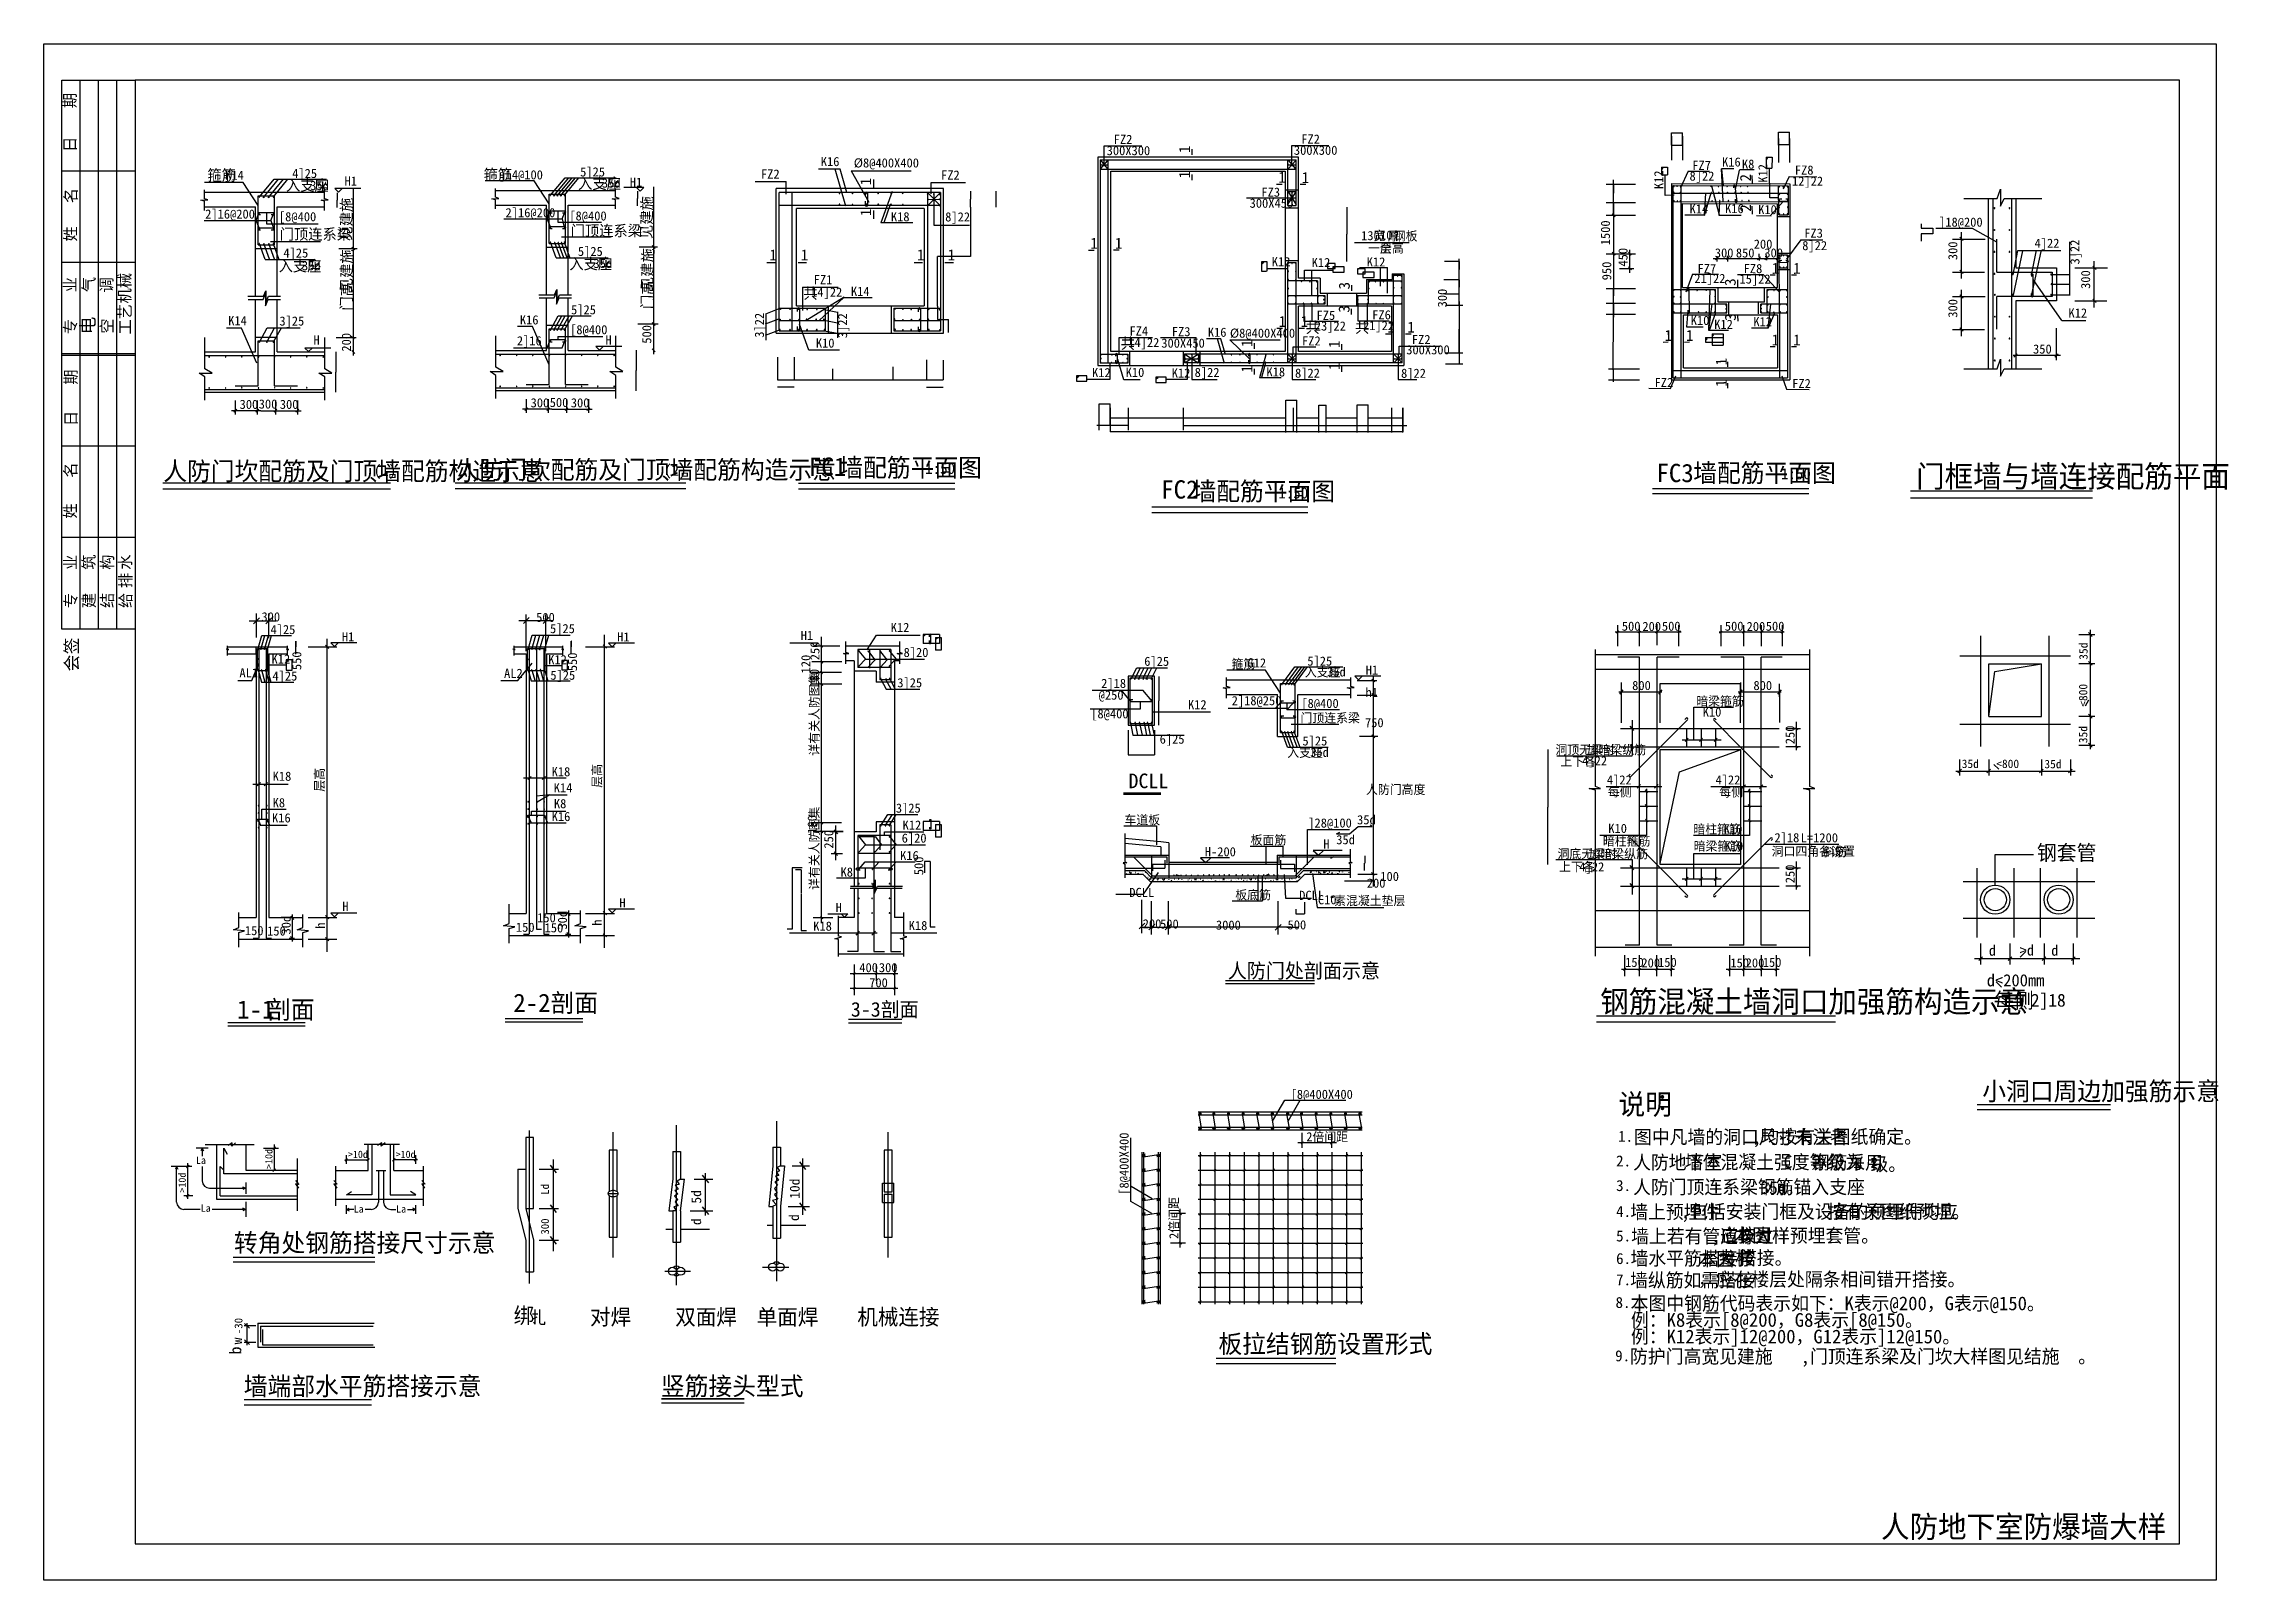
# Model space of a CAD drawing. Header units: metres. Extents: x 19583 to 79318, y 151850 to 193850.
import ezdxf

# ---------------------------------------------------------------- set-up
doc = ezdxf.new("R2010")
doc.units = ezdxf.units.M
for name, color, linetype in [('1', 1, 'Continuous'), ('14', 14, 'Continuous'), ('2', 2, 'Continuous'), ('3', 2, 'Continuous'), ('6', 6, 'Continuous'), ('DIM1', 3, 'Continuous'), ('PAXIS', 1, 'Continuous'), ('PDIM', 3, 'Continuous'), ('PUB_TITLE', 4, 'Continuous'), ('PWALLN', 7, 'Continuous'), ('PWALLW', 7, 'Continuous'), ('STEEL', 6, 'Continuous')]:
    doc.layers.add(name, color=color, linetype=linetype)
doc.dimstyles.get("Standard").update_dxf_attribs({"dimtxt": 2.5, "dimasz": 2.5, "dimexe": 1.25, "dimexo": 0.625, "dimtad": 1, "dimcen": 2.5, "dimazin": 3, "dimtfac": 1, "dimtmove": 0, "dimatfit": 3})

msp = doc.modelspace()

# ---------------------------------------------------------------- texts
for s, rotation, p in [('1500', 90, (62410.21, 188340.33)), ('450', 90, (62890.3, 187758.75)), ('300', 360, (65277.35, 188006.19)), ('850', 360, (65852.35, 188006.19)), ('200', 360, (66341.57, 188246.61)), ('300', 360, (66631.05, 188006.19)), ('950', 90, (62445.09, 187382.76)), ('300', 90, (57950.71, 186641.42)), ('250', 90, (40794.98, 176997.49)), ('550', 90, (26626.99, 176728.09)), ('550', 90, (34165.69, 176698.29)), ('120', 90, (40545.74, 176638.02)), ('详有关人防图集', 90, (40777.69, 174388.37)), ('180', 90, (40780.94, 176250.92)), ('层高', 90, (27246.19, 173404.89)), ('层高', 90, (34834.29, 173512.67)), ('180', 90, (40720.27, 172255.22)), ('详有关人防图集', 90, (40777.69, 170719.77)), ('250', 90, (41171.85, 171848.33)), ('500', 90, (43635.71, 171122.35)), ('30d', 90, (26336.27, 169502.03)), ('h', 90, (27273.04, 169657.23)), ('30d', 90, (33891.07, 169636.01)), ('h', 90, (34836.54, 169740.31)), ('2倍间距', 90, (50610.31, 161177.82))]:
    msp.add_text(s, height=250, rotation=rotation).set_placement(p)
for s, height, p in [('H', 250, (26959.87, 185623.85)), ('H', 250, (34943.87, 185623.85)), ('300', 250, (24939.24, 183867.64)), ('300', 250, (25462.24, 183876.64)), ('300', 250, (26039.24, 183867.64)), ('300', 250, (32896.04, 183909.74)), ('500', 250, (33419.04, 183918.74)), ('300', 250, (33996.04, 183909.74)), ('人防门坎配筋及门顶墙配筋构造示意', 500, (22852.52, 181917.01)), ('(1)', 300, (28609.91, 182032.35)), ('人防门坎配筋及门顶墙配筋构造示意', 500, (30847.02, 181955.21)), ('(2)', 300, (36547.51, 182042.35)), ('FC1', 500, (40506.21, 182038)), ('墙配筋平面图', 500, (41337.06, 182013)), ('1:50', 300, (43685.85, 182091.51)), ('FC3', 500, (63680.5, 181866.57)), ('墙配筋平面图', 500, (64686.15, 181866.57)), ('1:50', 300, (67084.94, 181945.08)), ('FC2', 500, (50137.82, 181416.57)), ('墙配筋平面图', 500, (50993.67, 181366.67)), ('1:50', 300, (53342.46, 181420.28)), ('500', 250, (62734.59, 177804.01)), ('200', 250, (63295.92, 177796.74)), ('500', 250, (63830.16, 177804.01)), ('500', 250, (65551.24, 177804.01)), ('200', 250, (66145.64, 177796.74)), ('500', 250, (66670.64, 177804.01)), ('H1', 250, (27736.17, 177513.87)), ('H1', 250, (35262.67, 177510.75)), ('H1', 250, (40282.04, 177551.24)), ('H1', 250, (55730.74, 176603.82)), ('800', 250, (63017.05, 176182.85)), ('800', 250, (66333.21, 176182.85)), ('H ', 250, (54572.04, 171851.32)), ('H-200', 250, (51331.14, 171638.81)), ('H', 250, (27748.47, 170145.47)), ('H', 250, (35324.27, 170240.95)), ('H', 250, (41237.28, 170113.91)), ('150', 250, (25084.52, 169483.38)), ('150', 250, (25691.86, 169472.57)), ('150', 250, (32495.72, 169575.46)), ('150', 250, (33075.01, 169833.76)), ('150', 250, (33279.96, 169559.45)), ('150', 250, (62823.83, 168615.65)), ('200', 250, (63270.42, 168601.75)), ('150', 250, (63724.78, 168615.65)), ('150', 250, (65702.15, 168601.75)), ('200', 250, (66120.94, 168601.75)), ('150', 250, (66589.2, 168615.65)), ('2-2剖面', 500, (32422.75, 167382.84)), ('1-1', 500, (24870.37, 167201.56)), ('剖面', 500, (25690.44, 167196.99)), ('小洞口周边加强筋示意', 500, (72590.52, 164968.12)), ('说明', 562.5, (62641.88, 164578.76)), (':', 562.5, (63651.3, 164706.76)), ('2倍间距', 250, (54105.36, 163847.86)), ('1.', 300, (62632.31, 163834.82)), ('图中凡墙的洞口尺寸未注者', 375, (63066.46, 163779.86)), (',均按有关图纸确定。', 375, (66297.44, 163786.76)), ('2.', 300, (62577.81, 163162.52)), ('人防地下室', 375, (63042.17, 163085.75)), ('墙体混凝土强度等级为', 375, (64457.56, 163095.26)), ('C  ，', 350, (67161.05, 163115.53)), ('钢筋采用', 375, (67924.02, 163084.2)), ('I', 270, (69059.79, 163114.46)), ('I', 270, (69102.3, 163116.78)), ('，I', 270, (69181.06, 163119.19)), ('级。', 375, (69533.58, 163039.72)), ('3.', 300, (62577.81, 162489.42)), ('人防门顶连系梁钢筋锚入支座', 375, (63042.17, 162412.65)), ('35d。', 350, (66523.54, 162406.29)), ('4.', 300, (62577.81, 161782.12)), ('墙上预埋件', 375, (62964.36, 161731.73)), (',包括安装门框及设备的预埋件均应', 375, (64346.62, 161739.53)), ('按有关图纸预埋。', 375, (68351.3, 161740.19)), ('转角处钢筋搭接尺寸示意', 500, (24784.91, 160824.85)), ('5.', 300, (62577.81, 161111.02)), ('墙上若有管道穿过', 375, (62987.68, 161067.86)), (',应按', 375, (65173.59, 161091.06)), ('本图', 375, (65811.74, 161090.01)), ('大样预埋套管。', 375, (66354.11, 161083.26)), ('6.', 300, (62577.81, 160494.42)), ('墙水平筋搭接按', 375, (62972.18, 160461.02)), ('本图', 375, (64828.18, 160442.71)), ('大样', 375, (65348.48, 160471.8)), ('搭接。', 375, (65937.04, 160475.93)), ('7.', 300, (62577.81, 159914.12)), ('墙纵筋如需搭接', 375, (62960.7, 159866.13)), ('，应在楼层处隔条相间错开搭接。', 375, (64814.76, 159889.33)), ('8.', 300, (62562.78, 159293.93)), ('板拉结钢筋设置形式', 500, (51704.09, 158062.57)), ('9.', 300, (62552.78, 157835.93)), ('防护门高宽见建施   ,门顶连系梁及门坎大样图见结施  。', 375, (62958.65, 157782.38)), ('墙端部水平筋搭接示意', 500, (25052.92, 156906.59)), ('竖筋接头型式', 500, (36459.49, 156907.16))]:
    msp.add_text(s, height=height).set_placement(p)
at = {"char_height": 250, "attachment_point": 1}
for s, insert in [('\\A1;300', (25537.33, 178309.29)), ('\\A1;500', (33048.43, 178294.79)), ('h1', (55724.73, 176245.13)), ('750', (55710.93, 175417.23)), ('人防门高度', (55738.73, 173591.63)), ('200', (55761.73, 171031.13)), ('100', (56129.93, 171214.13)), ('200', (49633.52, 169917.88)), ('500', (50108.32, 169914.08)), ('\\A1;3000', (51636.82, 169883.58)), ('500', (53594.32, 169890.58))]:
    msp.add_mtext(s, dxfattribs=dict(at, insert=insert))
at = {"layer": '2'}
for s, height, p in [('35d', 230.4, (75469.96, 177010.2)), ('<800', 230.4, (75462.29, 175724.89)), ('35d', 230.4, (75462.29, 174729.98)), ('>10d', 200, (25838.55, 163093.45)), ('>10d', 200, (23468.41, 162447.35)), ('Ld', 216, (33396.69, 162387.07)), ('5d', 270, (37560.15, 162145.77)), ('10d', 270, (40253.01, 162277.53)), ('300', 216, (33396.69, 161298.35)), ('d', 270, (37560.15, 161558.19)), ('d', 270, (40234.05, 161670.99)), ('-30', 216, (25017.07, 158579.85)), ('w', 270, (25006.69, 158299.63)), ('b', 324, (24985.98, 158019.41))]:
    msp.add_text(s, height=height, rotation=90, dxfattribs=at).set_placement(p)
for s, height, p in [('35d', 230.4, (72027.27, 174051.96)), ('<800', 230.4, (72971.6, 174051.96)), ('35d', 230.4, (74288.29, 174044.29)), ('钢套管', 417.6, (74084.05, 171528.09)), ('d', 288, (72769.05, 168920.79)), ('>d', 288, (73614.96, 168926.99)), ('d', 288, (74474.65, 168920.79)), ('d<200mm', 331.2, (72712.52, 168084.04)), ('每侧', 417.6, (72910.05, 167491.42)), ('2]18', 350, (73919.57, 167530.33)), ('La', 200, (23745.88, 163230.6)), ('>10d', 200, (27902.79, 163392.52)), ('>10d', 200, (29205.95, 163392.52)), ('La', 200, (23877.02, 161921.98)), ('La', 200, (28059.09, 161899.77)), ('La', 200, (29220.83, 161899.77)), ('绑', 432, (32432.26, 158870.76)), ('对焊', 432, (34521.45, 158830.94)), ('双面焊', 432, (36851.42, 158830.94)), ('单面焊', 432, (39078.53, 158830.94)), ('机械连接', 432, (41830.45, 158830.94))]:
    msp.add_text(s, height=height, dxfattribs=at).set_placement(p)
at = {"layer": '3'}
for s, height, p in [('FZ2', 250, (48841.11, 191110.45)), ('FZ2', 250, (53968.81, 191118.35)), ('K16', 250, (40831.71, 190504.04)), ('%%c8@400X400', 250, (41732.7, 190467.17)), ('300X300', 250, (48647.64, 190803.04)), ('300X300', 250, (53767.24, 190812.84)), ('FZ7', 250, (64660.52, 190398.4)), ('K16', 250, (65474.24, 190492.85)), ('K8', 250, (66019.2, 190432.81)), ('箍筋', 300, (24060.52, 190105.69)), ('K14', 250, (24545.33, 190130.07)), ('入支座', 300, (26208.63, 189830.59)), ('4]25', 250, (26377.79, 190178.98)), ('35d', 250, (26869.82, 189848.94)), ('箍筋', 300, (31613.32, 190117.79)), (']14@100', 250, (32043.13, 190141.27)), ('入支座', 300, (34194.33, 189879.39)), ('5]25', 250, (34250.99, 190221.08)), ('35d', 250, (34846.32, 189914.64)), ('FZ2', 250, (39196.53, 190161.91)), ('FZ2', 250, (44120.28, 190134.91)), ('8]22', 250, (64585.63, 190106.66)), ('12]22', 250, (67387.08, 189968.32)), ('FZ8', 250, (67466.4, 190270.47)), ('2]16@200', 250, (32211.39, 189106.78)), ('300X450', 250, (52556.33, 189365.98)), ('FZ3', 250, (52879.32, 189667.95)), ('K14', 250, (64585.92, 189209.35)), ('K16', 250, (65556.95, 189217.82)), ('K10', 250, (66462.29, 189190.3)), ('2]16@200', 250, (23998.29, 189068.88)), ('门顶连系梁', 300, (26036.62, 188494.29)), ('[8@400', 250, (26015.19, 188996.48)), ('[8@400', 250, (33955.39, 189017.78)), ('门顶连系梁', 300, (33993.42, 188587.19)), ('K18', 250, (42748.42, 188994.87)), ('8]22', 250, (44232.98, 188991.33)), ('FZ3', 250, (67723, 188548.02)), (']18@200', 250, (71409.53, 188848.12)), ('4]25', 250, (26137.59, 188004.08)), ('5]25', 250, (34189.89, 188047.38)), ('8]22', 250, (67667.45, 188206.73)), ('4]22', 250, (74019.44, 188271.39)), ('入支座', 300, (26006.73, 187626.19)), ('35d', 250, (26643.92, 187655.34)), ('入支座', 300, (33956.23, 187683.49)), ('35d', 250, (34616.92, 187718.84)), ('K12', 250, (53162.78, 187767.62)), ('K12', 250, (54252.98, 187744.56)), ('K12', 250, (55758.23, 187759.86)), ('21]22', 250, (64716.81, 187309.35)), ('FZ7', 250, (64804.17, 187576.39)), ('FZ8', 250, (66064.98, 187578.46)), ('共', 300, (40355.9, 186878.73)), ('14]22', 250, (40568, 186933.36)), ('FZ1', 250, (40638, 187275.36)), ('K14', 250, (41655.45, 186955.41)), ('15]22', 250, (65951.77, 187293.57)), ('K14', 250, (24627.13, 186156.27)), ('3]25', 250, (26027.89, 186144.58)), ('K16', 250, (32603.13, 186176.67)), ('5]25', 250, (34003.09, 186452.18)), ('FZ5', 250, (54386.43, 186299.86)), ('FZ6', 250, (55909.3, 186314.16)), ('K10', 250, (64618.3, 186161.8)), ('K12', 250, (66331.5, 186128.9)), ('K12', 250, (74947.14, 186365.49)), ('2]16', 250, (32520.59, 185604.48)), ('[8@400', 250, (33977.19, 185908.68)), ('K10', 250, (40696.73, 185542.18)), ('共', 300, (49032.83, 185508.88)), ('14]22', 250, (49237.8, 185557.69)), ('FZ4', 250, (49270.6, 185870.19)), ('300X450', 250, (50142.01, 185541.31)), ('FZ3', 250, (50429.58, 185855.59)), ('K16', 250, (51414.02, 185838.66)), ('%%c8@400X400', 250, (52017.89, 185814.08)), ('FZ2', 250, (53990.9, 185601.65)), ('共', 300, (54086.53, 185944.58)), ('23]22', 250, (54339.13, 186009.36)), ('共', 300, (55442.33, 185951.38)), ('21]22', 250, (55657.69, 186020.36)), ('FZ2', 250, (56993.7, 185639.45)), ('K12', 250, (65260, 186055.1)), ('300X300', 250, (56838.82, 185358.47)), ('K12', 250, (48248.58, 184735.5)), ('K10', 250, (49167.13, 184742.27)), ('K12', 250, (50426.99, 184723.4)), ('8]22', 250, (51053.77, 184740.5)), ('K18', 250, (53017.23, 184754.34)), ('8]22', 250, (53798.36, 184721)), ('8]22', 250, (56697.5, 184717.6)), ('FZ2', 250, (63630.4, 184466.17)), ('FZ2', 250, (67392.6, 184436.77)), ('K12', 250, (42743.48, 177769.41)), ('4]25', 250, (25784.59, 177712.06)), ('5]25', 250, (33427.29, 177738.06)), ('K12', 250, (25811.49, 176904.86)), ('K12', 250, (33377.39, 176888.76)), ('8]20', 250, (43094.9, 177087.09)), ('6]25', 250, (49675.29, 176844.08)), ('箍筋', 250, (52064.32, 176775.79)), ('G12', 250, (52498.03, 176800.17)), ('入支座', 250, (54065.53, 176550.19)), ('5]25', 250, (54134.89, 176849.08)), ('35d', 250, (54675.62, 176554.04)), ('AL1', 250, (24934.69, 176528.86)), ('4]25', 250, (25837.59, 176440.66)), ('AL2', 250, (32170.59, 176516.66)), ('5]25', 250, (33436.49, 176463.66)), ('3]25', 250, (42922.8, 176257.49)), ('2]18', 250, (48498.09, 176241.08)), ('[8@400', 250, (48226.39, 175408.88)), ('@250', 250, (48429.89, 175920.08)), ('K12', 250, (50871.29, 175660.08)), ('2]18@250', 250, (52066.69, 175769.08)), ('[8@400', 250, (53971.79, 175693.48)), ('暗梁箍筋', 250, (64770.1, 175756.21)), ('K10', 250, (64945.45, 175457.57)), ('门顶连系梁', 250, (53946.82, 175296.79)), ('6]25', 250, (50097.29, 174716.58)), ('入支座', 250, (53587.23, 174351.29)), ('5]25', 250, (54001.09, 174668.08)), ('35d', 250, (54211.42, 174355.04)), ('洞顶无梁时', 250, (60917.97, 174427.43)), ('加暗梁纵筋', 250, (61773.49, 174427.43)), ('K18', 250, (25842.95, 173702.87)), ('K18', 250, (33471.65, 173826.84)), ('上下各', 250, (61052.79, 174106.61)), ('4]22', 250, (61650.69, 174124.28)), ('4]22', 250, (62325.29, 173601.98)), ('4]22', 250, (65296.09, 173601.98)), ('K14', 250, (33528.45, 173387.07)), ('每侧', 250, (62352.81, 173273.63)), ('每侧', 250, (65399.9, 173270.14)), ('K16', 250, (25826.25, 172564.47)), ('K8', 250, (25842.95, 172978.97)), ('K16', 250, (33472.45, 172601.27)), ('K8', 250, (33533.85, 172953.97)), ('3]25', 250, (42883.9, 172830.66)), ('车道板', 250, (49134.23, 172511.23)), (']28@100', 250, (54161.54, 172425.02)), ('35d', 250, (55494.74, 172511.92)), ('6]20', 250, (43043.6, 172011.16)), ('K12', 250, (43067.48, 172366.96)), ('板面筋', 250, (52584.33, 171961.13)), ('35d', 250, (54925.54, 171967.52)), ('暗柱箍筋', 250, (62215.08, 171931.12)), ('K10', 250, (62364.25, 172276.57)), ('暗柱箍筋', 250, (64690.6, 172259.02)), ('暗梁箍筋', 250, (64698.3, 171793.15)), ('K10', 250, (65519.25, 172260.57)), ('K10', 250, (65543.95, 171797.07)), ('2]18', 250, (66907.75, 172023.31)), ('L=1200', 250, (67625.01, 172020.66)), ('K16', 250, (43000.88, 171534.44)), ('洞底无梁时', 250, (60975.49, 171584.01)), ('上下各', 250, (61018.79, 171229.51)), ('4]22', 250, (61573.89, 171225.18)), ('加暗梁纵筋', 250, (61822.39, 171584.01)), ('洞口四角各设置', 250, (66831.48, 171652.35)), ('斜筋', 250, (68229.02, 171636.03)), ('K8', 250, (41371.97, 171084.01)), ('板底筋', 250, (52163.33, 170462.13)), ('C10', 250, (54423.54, 170327.02)), ('素混凝土垫层', 250, (54867.43, 170303.13)), ('K18', 250, (40624.27, 169604.99)), ('K18', 250, (43235.25, 169621.74))]:
    msp.add_text(s, height=height, dxfattribs=at).set_placement(p)
at = {"layer": '3', "char_height": 250, "attachment_point": 1}
for insert in [(49266.52, 170775.68), (53911.32, 170696.38)]:
    msp.add_mtext('DCLL', dxfattribs=dict(at, insert=insert))
at = {"layer": 'PDIM'}
for s, height, rotation, p in [('1', 300, 90, (50926.12, 190862.72)), ('1', 292.5, 90, (42207.21, 189980.79)), ('1', 300, 90, (50926.12, 190170.6)), ('K12', 250, 90.29, (63870.14, 189874.82)), ('2', 300, 90.29, (66266.19, 190084.57)), ('K12', 250, 90.29, (66717.64, 190051.72)), ('见建施', 300, 88.46, (27990.99, 188466.96)), ('见建施', 300, 88.46, (36202.99, 188509.06)), ('2', 300, 90.29, (66266.19, 189256.97)), ('1', 292.5, 90, (42207.21, 189138.95)), ('见建施', 300, 88.46, (27997.59, 187055.26)), ('见建施', 300, 88.46, (36226.49, 187084.16)), ('300', 250, 90, (71908.77, 187933.62)), ('3]22', 250, 90.29, (75247.03, 187814.63)), ('1', 300, 0.29, (66832.01, 187559.13)), ('1', 300, 0.29, (67418.11, 187559.13)), ('300', 250, 90, (75539.17, 187146.88)), ('门高', 300, 88.46, (28004.19, 186550.36)), ('门高', 300, 88.46, (36228.19, 186592.46)), ('3', 300, 90, (55295.19, 187132.18)), ('3', 300, 91.84, (65850.86, 187233.68)), ('3]22', 250, 90, (39276.32, 185813)), ('3]22', 250, 90, (41550.17, 185801.6)), ('3', 300, 90, (55289.39, 186498.08)), ('3', 300, 91.84, (65854.7, 186277.82)), ('300', 250, 90, (71908.77, 186360.15)), ('200', 250, 90, (27981.94, 185433.26)), ('500', 250, 90, (36196.74, 185649.76)), ('1', 300, 0.29, (63903.31, 185726.13)), ('1', 300, 0.29, (64489.41, 185726.13)), ('1', 300, 0.29, (66832.01, 185600.63)), ('1', 300, 0.29, (67418.11, 185600.63)), ('1', 300, 90, (52631.42, 185557.32)), ('1', 300, 90, (55021.81, 185531.1)), ('1', 300, 91.84, (65605.59, 185060.17)), ('1', 300, 90, (52631.42, 184861.1)), ('1', 300, 90, (55021.81, 184928.6)), ('1', 300, 91.84, (65605.59, 184474.07)), ('250', 250, 90, (67459.03, 174702.42)), ('250', 250, 90, (67459.03, 170903.02)), ('[8@400X400', 250, 90, (49248.21, 162388.14))]:
    msp.add_text(s, height=height, rotation=rotation, dxfattribs=at).set_placement(p)
for s, height, p in [('H1', 250, (27808.37, 189970.1)), ('H1', 250, (35609.6, 189940.4)), ('1', 300, (53339.61, 190049.74)), ('1', 300, (53976.92, 190039.27)), ('宽', 250, (55947.37, 188479.53)), ('1', 300, (39428.24, 187926.9)), ('1', 300, (40284.27, 187926.9)), ('1', 300, (43459.09, 187926.9)), ('1', 300, (44300.93, 187926.9)), ('1', 300, (48203.11, 188247.44)), ('1', 300, (48872.72, 188244.77)), ('130', 250, (55604.68, 188479.53)), ('一层', 250, (55795.41, 188134.23)), ('全高', 250, (56119.14, 188138.07)), ('10', 250, (56122.06, 188493.17)), ('厚', 250, (56336.62, 188469.12)), ('钢板', 250, (56497.81, 188469.12)), ('1', 300, (53354.83, 186109.54)), ('1', 300, (53951.13, 186109.54)), ('1', 300, (56320.16, 185952.65)), ('1', 300, (56869.87, 185952.65)), ('350', 250, (73978.64, 185379.13)), ('门框墙与墙连接配筋平面', 600, (70780.45, 181724.02)), ('DCLL', 400, (49244.95, 173500.47)), ('400', 250, (41884.02, 168471.95)), ('300', 250, (42419.28, 168471.95)), ('人防门处剖面示意', 400, (51961.69, 168311.03)), ('700', 250, (42154.61, 168058.76)), ('钢筋混凝土墙洞口加强筋构造示意', 600, (62143.73, 167368.72)), ('3-3剖面', 400, (41653.29, 167254.63)), ('[8@400X400', 250, (53678.76, 165008.71)), ('本图中钢筋代码表示如下：K表示@200，G表示@150。', 375, (62973.48, 159232.13)), ('例：K8表示[8@200，G8表示[8@150。', 375, (62983.58, 158778.83)), ('例：K12表示]12@200，G12表示]12@150。', 375, (62983.58, 158325.53)), ('人防地下室防爆墙大样', 600, (69820.35, 153014.5))]:
    msp.add_text(s, height=height, dxfattribs=at).set_placement(p)

# ---------------------------------------------------------------- blocks, each defined once
blk = doc.blocks.new('AA')
for p, q in [((-90.8, -38.94), (12.97, 51.92)), ((12.97, 51.92), (0, -38.94)), ((0, -38.94), (116.75, 38.94))]:
    blk.add_line(p, q)
blk = doc.blocks.new('_LABEL1')
at = {"layer": '14'}
for p, q in [((-150, 20), (0, 20)), ((-150, 0), (-150, 20)), ((-125, 0), (-125, 20)), ((-100, 0), (-100, 20)), ((-75.2, 0), (-75.2, 20)), ((-74.8, 0), (-74.8, 20)), ((-49.8, 0), (-49.8, 20)), ((-24.8, 0), (-24.8, 20)), ((0, 20), (0, 0)), ((-150, 15), (0, 15)), ((-150, 10), (0, 10)), ((-150, 5), (0, 5))]:
    blk.add_line(p, q, dxfattribs=at)
for s, height, p in [('会', 3.5, (-161.57, 15.61)), ('签', 3.5, (-156.88, 15.61)), ('专', 3.2, (-144.28, 16.03)), ('业', 3.2, (-133.83, 16.08)), ('姓', 3.2, (-119.78, 16.17)), ('名', 3.2, (-108.62, 16.06)), ('日', 3.2, (-94.52, 15.96)), ('期', 3.2, (-83.21, 16)), ('专', 3.2, (-69.43, 16.11)), ('业', 3.2, (-57.93, 16.16)), ('姓', 3.2, (-44.06, 16.1)), ('名', 3.2, (-33.62, 15.99)), ('日', 3.2, (-19.58, 16.22)), ('期', 3.2, (-7.62, 16.25)), ('建', 3.2, (-144.28, 11.02)), ('筑', 3.2, (-133.8, 11.07)), ('电', 3.7, (-69.43, 11.12)), ('气', 3.2, (-57.91, 11.08)), ('结', 3.2, (-144.23, 5.99)), ('构', 3.2, (-133.8, 6.04)), ('空', 3.2, (-69.25, 6.09)), ('调', 3.2, (-58.01, 6.23)), ('给', 3.2, (-144.23, 0.99)), ('排', 3.2, (-138.8, 1.05)), ('水', 3.2, (-133.8, 1.1)), ('工艺', 3.2, (-69.5, 1.16)), ('机械', 3.2, (-61, 1.29))]:
    blk.add_text(s, height=height, dxfattribs=at).set_placement(p)
blk = doc.blocks.new('1D')
blk.add_line((-236.11, 310.11), (-56.11, 130.11))
blk = doc.blocks.new('*D1')
for p, q in [((41148.32, 184960.14), (41148.32, 184664.06)), ((41148.57, 184664.06), (41972.655, 184664.06)), ((41976.655, 184664.06), (42800.74, 184664.06)), ((42800.99, 185020.26), (42800.99, 184664.06))]:
    blk.add_line(p, q)
at = {"layer": 'Defpoints'}
for p in [(41148.32, 184960.14), (41148.32, 184664.06), (42800.99, 185020.26)]:
    blk.add_point(p, dxfattribs=at)
at = {"layer": 'PDIM', "insert": (41974.655, 184664.06), "char_height": 1, "attachment_point": 5}
blk.add_mtext('1200', dxfattribs=at)
blk = doc.blocks.new('*D2')
for p, q in [((26479.83, 177516.2), (26478.08, 177516.2)), ((26478.33, 177168.03), (26478.33, 177516.2)), ((26483.58, 177516.2), (26481.83, 177516.2)), ((26483.33, 177363.03), (26483.33, 177516.2))]:
    blk.add_line(p, q)
at = {"layer": 'Defpoints'}
for p in [(26483.33, 177516.2), (26478.33, 177168.03), (26483.33, 177363.03)]:
    blk.add_point(p, dxfattribs=at)
at = {"insert": (26480.83, 177516.2), "char_height": 1, "attachment_point": 5}
blk.add_mtext('h1', dxfattribs=at)
blk = doc.blocks.new('*D3')
for p, q in [((27574.54, 185431.3), (27574.54, 184876.05)), ((27574.29, 184876.05), (27574.04, 184876.05)), ((27574.54, 184320.8), (27574.54, 184876.05)), ((27574.54, 184876.05), (27574.54, 184876.05)), ((27574.79, 184876.05), (27575.04, 184876.05))]:
    blk.add_line(p, q)
at = {"layer": 'Defpoints'}
for p in [(27574.54, 185431.3), (27574.54, 184876.05), (27574.54, 184320.8)]:
    blk.add_point(p, dxfattribs=at)
at = {"layer": 'PDIM', "insert": (27574.54, 184877.175), "char_height": 1, "attachment_point": 5}
blk.add_mtext('h', dxfattribs=at)
blk = doc.blocks.new('*D4')
for p, q in [((27611.48, 189575.03), (27611.23, 189575.03)), ((27611.73, 189774.03), (27611.73, 189575.03)), ((27611.73, 189376.03), (27611.73, 189575.03)), ((27611.73, 189575.03), (27611.73, 189575.03)), ((27611.98, 189575.03), (27612.23, 189575.03))]:
    blk.add_line(p, q)
at = {"layer": 'Defpoints'}
for p in [(27611.73, 189774.03), (27611.73, 189575.03), (27611.73, 189376.03)]:
    blk.add_point(p, dxfattribs=at)
at = {"layer": 'PDIM', "insert": (27611.73, 189576.155), "char_height": 1, "attachment_point": 5}
blk.add_mtext('h1', dxfattribs=at)
blk = doc.blocks.new('*D5')
for p, q in [((34006.83, 177519.7), (34005.08, 177519.7)), ((34005.33, 177168.03), (34005.33, 177519.7)), ((34010.58, 177519.7), (34008.83, 177519.7)), ((34010.33, 177363.03), (34010.33, 177519.7))]:
    blk.add_line(p, q)
at = {"layer": 'Defpoints'}
for p in [(34010.33, 177519.7), (34005.33, 177168.03), (34010.33, 177363.03)]:
    blk.add_point(p, dxfattribs=at)
at = {"insert": (34007.83, 177519.7), "char_height": 1, "attachment_point": 5}
blk.add_mtext('h1', dxfattribs=at)
blk = doc.blocks.new('*D6')
for p, q in [((35786.54, 185473.4), (35786.54, 184918.15)), ((35786.29, 184918.15), (35786.04, 184918.15)), ((35786.54, 184362.9), (35786.54, 184918.15)), ((35786.54, 184918.15), (35786.54, 184918.15)), ((35786.79, 184918.15), (35787.04, 184918.15))]:
    blk.add_line(p, q)
at = {"layer": 'Defpoints'}
for p in [(35786.54, 185473.4), (35786.54, 184918.15), (35786.54, 184362.9)]:
    blk.add_point(p, dxfattribs=at)
at = {"layer": 'PDIM', "insert": (35786.54, 184919.275), "char_height": 1, "attachment_point": 5}
blk.add_mtext('600', dxfattribs=at)
blk = doc.blocks.new('*D7')
for p, q in [((40104.71, 185280.84), (40104.71, 184664.06)), ((40104.96, 184664.06), (40625.015, 184664.06)), ((40628.015, 184664.06), (41148.07, 184664.06)), ((41148.32, 184960.14), (41148.32, 184664.06))]:
    blk.add_line(p, q)
at = {"layer": 'Defpoints'}
for p in [(40104.71, 185280.84), (40104.71, 184664.06), (41148.32, 184960.14)]:
    blk.add_point(p, dxfattribs=at)
at = {"layer": 'PDIM', "insert": (40626.515, 184664.06), "char_height": 1, "attachment_point": 5}
blk.add_mtext('600', dxfattribs=at)
blk = doc.blocks.new('*D8')
for p, q in [((39643.16, 185280.84), (39643.16, 184664.06)), ((40104.71, 185280.84), (40104.71, 184664.06)), ((39643.41, 184664.06), (39872.435, 184664.06)), ((39875.435, 184664.06), (40104.46, 184664.06))]:
    blk.add_line(p, q)
at = {"layer": 'Defpoints'}
for p in [(39643.16, 185280.84), (40104.71, 185280.84), (39643.16, 184664.06)]:
    blk.add_point(p, dxfattribs=at)
at = {"layer": 'PDIM', "insert": (39873.935, 184664.06), "char_height": 1, "attachment_point": 5}
blk.add_mtext('300', dxfattribs=at)
blk = doc.blocks.new('*D9')
for p, q in [((35823.48, 189617.13), (35823.23, 189617.13)), ((35823.73, 189816.13), (35823.73, 189617.13)), ((35823.73, 189418.13), (35823.73, 189617.13)), ((35823.73, 189617.13), (35823.73, 189617.13)), ((35823.98, 189617.13), (35824.23, 189617.13))]:
    blk.add_line(p, q)
at = {"layer": 'Defpoints'}
for p in [(35823.73, 189816.13), (35823.73, 189617.13), (35823.73, 189418.13)]:
    blk.add_point(p, dxfattribs=at)
at = {"layer": 'PDIM', "insert": (35823.73, 189618.255), "char_height": 1, "attachment_point": 5}
blk.add_mtext('250', dxfattribs=at)
blk = doc.blocks.new('*D10')
for p, q in [((55212.68, 189384.06), (55212.68, 188641.36)), ((55212.43, 188641.36), (55212.18, 188641.36)), ((55212.68, 187898.66), (55212.68, 188641.36)), ((55212.68, 188641.36), (55212.68, 188641.36)), ((55212.93, 188641.36), (55213.18, 188641.36))]:
    blk.add_line(p, q)
at = {"layer": 'Defpoints'}
for p in [(55212.68, 189384.06), (55212.68, 188641.36), (55212.68, 187898.66)]:
    blk.add_point(p, dxfattribs=at)
at = {"layer": 'PDIM', "insert": (55212.68, 188642.485), "char_height": 1, "attachment_point": 5}
blk.add_mtext('1500', dxfattribs=at)
blk = doc.blocks.new('*D11')
for p, q in [((53747.29, 183900.15), (53747.29, 183242.15)), ((56747.29, 183900.15), (56747.29, 183242.15)), ((55245.29, 183242.15), (53747.04, 183242.15)), ((56747.54, 183242.15), (55249.29, 183242.15))]:
    blk.add_line(p, q)
at = {"layer": 'Defpoints'}
for p in [(53747.29, 183900.15), (56747.29, 183900.15), (56747.29, 183242.15)]:
    blk.add_point(p, dxfattribs=at)
at = {"layer": 'PDIM', "insert": (55247.29, 183242.15), "char_height": 1, "attachment_point": 5}
blk.add_mtext('3000', dxfattribs=at)
blk = doc.blocks.new('*D12')
for p, q in [((54647.29, 183417.05), (54647.29, 183622.05)), ((54647.54, 183622.05), (55070.79, 183622.05)), ((55073.79, 183622.05), (55497.04, 183622.05)), ((55497.29, 183417.05), (55497.29, 183622.05))]:
    blk.add_line(p, q)
at = {"layer": 'Defpoints'}
for p in [(54647.29, 183622.05), (54647.29, 183417.05), (55497.29, 183417.05)]:
    blk.add_point(p, dxfattribs=at)
at = {"layer": 'PDIM', "insert": (55072.29, 183622.05), "char_height": 1, "attachment_point": 5}
blk.add_mtext('850', dxfattribs=at)
blk = doc.blocks.new('*D13')
for p, q in [((44921.23, 189381.72), (44921.23, 188028.79)), ((44470.53, 188028.79), (44023.58, 188028.79)), ((44023.83, 186675.87), (44023.83, 188028.79)), ((44921.48, 188028.79), (44474.53, 188028.79))]:
    blk.add_line(p, q)
at = {"layer": 'Defpoints'}
for p in [(44921.23, 189381.72), (44921.23, 188028.79), (44023.83, 186675.87)]:
    blk.add_point(p, dxfattribs=at)
at = {"layer": 'PDIM', "insert": (44472.53, 188028.79), "char_height": 1, "attachment_point": 5}
blk.add_mtext('1700', dxfattribs=at)
blk = doc.blocks.new('*D14')
for p, q in [((48447.29, 183417.05), (48447.29, 184001.7)), ((48447.54, 184001.7), (48595.79, 184001.7)), ((48598.79, 184001.7), (48747.04, 184001.7)), ((48747.29, 183417.05), (48747.29, 184001.7))]:
    blk.add_line(p, q)
at = {"layer": 'Defpoints'}
for p in [(48447.29, 184001.7), (48447.29, 183417.05), (48747.29, 183417.05)]:
    blk.add_point(p, dxfattribs=at)
at = {"layer": 'PDIM', "insert": (48597.29, 184001.7), "char_height": 1, "attachment_point": 5}
blk.add_mtext('300', dxfattribs=at)
blk = doc.blocks.new('*D15')
for p, q in [((44023.83, 186675.87), (44023.83, 186315.09)), ((44024.08, 186315.09), (44172.84, 186315.09)), ((44175.84, 186315.09), (44324.6, 186315.09)), ((44324.85, 185954.31), (44324.85, 186315.09))]:
    blk.add_line(p, q)
at = {"layer": 'Defpoints'}
for p in [(44023.83, 186675.87), (44023.83, 186315.09), (44324.85, 185954.31)]:
    blk.add_point(p, dxfattribs=at)
at = {"layer": 'PDIM', "insert": (44174.34, 186315.09), "char_height": 1, "attachment_point": 5}
blk.add_mtext('500', dxfattribs=at)
blk = doc.blocks.new('*D16')
for p, q in [((43718.11, 185211.56), (43718.11, 184664.06)), ((44179.7, 185199.01), (44179.7, 184664.06)), ((43718.36, 184664.06), (43947.405, 184664.06)), ((43950.405, 184664.06), (44179.45, 184664.06))]:
    blk.add_line(p, q)
at = {"layer": 'Defpoints'}
for p in [(43718.11, 185211.56), (44179.7, 185199.01), (43718.11, 184664.06)]:
    blk.add_point(p, dxfattribs=at)
at = {"layer": 'PDIM', "insert": (43948.905, 184664.06), "char_height": 1, "attachment_point": 5}
blk.add_mtext('300', dxfattribs=at)
blk = doc.blocks.new('*D17')
for p, q in [((43718.11, 185211.56), (43718.11, 184664.06)), ((42800.99, 185020.26), (42800.99, 184664.06)), ((42801.24, 184664.06), (43258.05, 184664.06)), ((43261.05, 184664.06), (43717.86, 184664.06))]:
    blk.add_line(p, q)
at = {"layer": 'Defpoints'}
for p in [(43718.11, 185211.56), (42800.99, 185020.26), (42800.99, 184664.06)]:
    blk.add_point(p, dxfattribs=at)
at = {"layer": 'PDIM', "insert": (43259.55, 184664.06), "char_height": 1, "attachment_point": 5}
blk.add_mtext('600', dxfattribs=at)
blk = doc.blocks.new('*D18')
for p, q in [((54060.33, 170387.53), (54060.33, 170063.7)), ((53822.33, 170192.53), (53822.33, 170063.7)), ((53822.58, 170063.7), (53939.83, 170063.7)), ((53942.83, 170063.7), (54060.08, 170063.7))]:
    blk.add_line(p, q)
at = {"layer": 'Defpoints'}
for p in [(54060.33, 170387.53), (53822.33, 170192.53), (53822.33, 170063.7)]:
    blk.add_point(p, dxfattribs=at)
at = {"insert": (53941.33, 170063.7), "char_height": 1, "attachment_point": 5}
blk.add_mtext('200', dxfattribs=at)
blk = doc.blocks.new('*D19')
for p, q in [((50747.29, 183417.05), (50747.29, 183622.05)), ((50747.54, 183622.05), (52145.29, 183622.05)), ((52149.29, 183622.05), (53547.04, 183622.05)), ((53547.29, 183417.05), (53547.29, 183622.05))]:
    blk.add_line(p, q)
at = {"layer": 'Defpoints'}
for p in [(50747.29, 183622.05), (50747.29, 183417.05), (53547.29, 183417.05)]:
    blk.add_point(p, dxfattribs=at)
at = {"layer": 'PDIM', "insert": (52147.29, 183622.05), "char_height": 1, "attachment_point": 5}
blk.add_mtext('2800', dxfattribs=at)
blk = doc.blocks.new('*D20')
for p, q in [((48747.29, 183900.15), (48747.29, 183242.15)), ((53747.29, 183900.15), (53747.29, 183242.15)), ((51245.29, 183242.15), (48747.04, 183242.15)), ((53747.54, 183242.15), (51249.29, 183242.15))]:
    blk.add_line(p, q)
at = {"layer": 'Defpoints'}
for p in [(48747.29, 183900.15), (53747.29, 183900.15), (53747.29, 183242.15)]:
    blk.add_point(p, dxfattribs=at)
at = {"layer": 'PDIM', "insert": (51247.29, 183242.15), "char_height": 1, "attachment_point": 5}
blk.add_mtext('5000', dxfattribs=at)
blk = doc.blocks.new('*D21')
for p, q in [((50072.03, 176554.13), (50072.03, 175889.63)), ((50071.78, 175889.63), (50071.53, 175889.63)), ((50072.03, 175225.13), (50072.03, 175889.63)), ((50072.03, 175889.63), (50072.03, 175889.63)), ((50072.28, 175889.63), (50072.53, 175889.63))]:
    blk.add_line(p, q)
at = {"layer": 'Defpoints'}
for p in [(50072.03, 176554.13), (50072.03, 175889.63), (50072.03, 175225.13)]:
    blk.add_point(p, dxfattribs=at)
at = {"layer": '3', "insert": (50072.03, 175890.755), "char_height": 1, "attachment_point": 5}
blk.add_mtext('800', dxfattribs=at)
blk = doc.blocks.new('*D22')
for p, q in [((49235.03, 175090.13), (49235.03, 174409.13)), ((49955.03, 175090.13), (49955.03, 174409.13)), ((49235.28, 174409.13), (49593.53, 174409.13)), ((49596.53, 174409.13), (49954.78, 174409.13))]:
    blk.add_line(p, q)
at = {"layer": 'Defpoints'}
for p in [(49235.03, 175090.13), (49955.03, 175090.13), (49235.03, 174409.13)]:
    blk.add_point(p, dxfattribs=at)
at = {"insert": (49595.03, 174409.13), "char_height": 1, "attachment_point": 5}
blk.add_mtext('500', dxfattribs=at)
blk = doc.blocks.new('*D23')
for p, q in [((49247.29, 183417.05), (49247.29, 183622.05)), ((49247.54, 183622.05), (49995.29, 183622.05)), ((49999.29, 183622.05), (50747.04, 183622.05)), ((50747.29, 183417.05), (50747.29, 183622.05))]:
    blk.add_line(p, q)
at = {"layer": 'Defpoints'}
for p in [(49247.29, 183622.05), (49247.29, 183417.05), (50747.29, 183417.05)]:
    blk.add_point(p, dxfattribs=at)
at = {"layer": 'PDIM', "insert": (49997.29, 183622.05), "char_height": 1, "attachment_point": 5}
blk.add_mtext('1500', dxfattribs=at)
blk = doc.blocks.new('*D24')
for p, q in [((48747.29, 183417.05), (48747.29, 183622.05)), ((48747.54, 183622.05), (48995.79, 183622.05)), ((48998.79, 183622.05), (49247.04, 183622.05)), ((49247.29, 183417.05), (49247.29, 183622.05))]:
    blk.add_line(p, q)
at = {"layer": 'Defpoints'}
for p in [(48747.29, 183622.05), (48747.29, 183417.05), (49247.29, 183417.05)]:
    blk.add_point(p, dxfattribs=at)
at = {"layer": 'PDIM', "insert": (48997.29, 183622.05), "char_height": 1, "attachment_point": 5}
blk.add_mtext('500', dxfattribs=at)
blk = doc.blocks.new('*D25')
for p, q in [((53547.29, 183417.05), (53547.29, 184104.2)), ((53547.54, 184104.2), (53695.79, 184104.2)), ((53698.79, 184104.2), (53847.04, 184104.2)), ((53847.29, 183417.05), (53847.29, 184104.2))]:
    blk.add_line(p, q)
at = {"layer": 'Defpoints'}
for p in [(53547.29, 184104.2), (53547.29, 183417.05), (53847.29, 183417.05)]:
    blk.add_point(p, dxfattribs=at)
at = {"layer": 'PDIM', "insert": (53697.29, 184104.2), "char_height": 1, "attachment_point": 5}
blk.add_mtext('300', dxfattribs=at)
blk = doc.blocks.new('*D26')
for p, q in [((54447.29, 183417.05), (54447.29, 183970.6)), ((54447.54, 183970.6), (54545.79, 183970.6)), ((54548.79, 183970.6), (54647.04, 183970.6)), ((54647.29, 183417.05), (54647.29, 183970.6))]:
    blk.add_line(p, q)
at = {"layer": 'Defpoints'}
for p in [(54447.29, 183970.6), (54447.29, 183417.05), (54647.29, 183417.05)]:
    blk.add_point(p, dxfattribs=at)
at = {"layer": 'PDIM', "insert": (54547.29, 183970.6), "char_height": 1, "attachment_point": 5}
blk.add_mtext('200', dxfattribs=at)
blk = doc.blocks.new('*D27')
for p, q in [((53847.29, 183417.05), (53847.29, 183622.05)), ((53847.54, 183622.05), (54145.79, 183622.05)), ((54148.79, 183622.05), (54447.04, 183622.05)), ((54447.29, 183417.05), (54447.29, 183622.05))]:
    blk.add_line(p, q)
at = {"layer": 'Defpoints'}
for p in [(53847.29, 183622.05), (53847.29, 183417.05), (54447.29, 183417.05)]:
    blk.add_point(p, dxfattribs=at)
at = {"layer": 'PDIM', "insert": (54147.29, 183622.05), "char_height": 1, "attachment_point": 5}
blk.add_mtext('600', dxfattribs=at)
blk = doc.blocks.new('*D28')
for p, q in [((44920.98, 189602.19), (44920.73, 189602.19)), ((44921.23, 189822.67), (44921.23, 189602.19)), ((44921.23, 189381.72), (44921.23, 189602.19)), ((44921.23, 189602.19), (44921.23, 189602.19)), ((44921.48, 189602.19), (44921.73, 189602.19))]:
    blk.add_line(p, q)
at = {"layer": 'Defpoints'}
for p in [(44921.23, 189822.67), (44921.23, 189602.19), (44921.23, 189381.72)]:
    blk.add_point(p, dxfattribs=at)
at = {"layer": 'PDIM', "insert": (44921.23, 189603.315), "char_height": 1, "attachment_point": 5}
blk.add_mtext('300', dxfattribs=at)
blk = doc.blocks.new('*D29')
for p, q in [((58284.45, 187676.8), (58284.2, 187676.8)), ((58284.7, 187899.11), (58284.7, 187676.8)), ((58284.7, 187399.11), (58284.7, 187676.8)), ((58284.7, 187676.8), (58284.7, 187676.8)), ((58284.95, 187676.8), (58285.2, 187676.8))]:
    blk.add_line(p, q)
at = {"layer": 'Defpoints'}
for p in [(58284.7, 187899.11), (58284.7, 187676.8), (58284.7, 187399.11)]:
    blk.add_point(p, dxfattribs=at)
at = {"layer": 'PDIM', "insert": (58284.7, 187677.925), "char_height": 1, "attachment_point": 5}
blk.add_mtext('0', dxfattribs=at)
blk = doc.blocks.new('*D30')
for p, q in [((60707.91, 174555.85), (60707.91, 172986.06)), ((60707.66, 172986.06), (60707.41, 172986.06)), ((60707.91, 171416.27), (60707.91, 172986.06)), ((60707.91, 172986.06), (60707.91, 172986.06)), ((60708.16, 172986.06), (60708.41, 172986.06))]:
    blk.add_line(p, q)
at = {"layer": 'Defpoints'}
for p in [(60707.91, 174555.85), (60707.91, 172986.06), (60707.91, 171416.27)]:
    blk.add_point(p, dxfattribs=at)
at = {"insert": (60707.91, 172987.185), "char_height": 1, "attachment_point": 5}
blk.add_mtext('h', dxfattribs=at)
blk = doc.blocks.new('*D31')
for p, q in [((55704.43, 171452.13), (55701.68, 171452.13)), ((55701.93, 171251.13), (55701.93, 171452.13)), ((55708.18, 171452.13), (55705.43, 171452.13)), ((55707.93, 171653.13), (55707.93, 171452.13))]:
    blk.add_line(p, q)
at = {"layer": 'Defpoints'}
for p in [(55707.93, 171653.13), (55707.93, 171452.13), (55701.93, 171251.13)]:
    blk.add_point(p, dxfattribs=at)
at = {"insert": (55704.93, 171452.13), "char_height": 1, "attachment_point": 5}
blk.add_mtext('h', dxfattribs=at)
blk = doc.blocks.new('*D32')
for p, q in [((55497.29, 183417.05), (55497.29, 183980.1)), ((55497.54, 183980.1), (55645.79, 183980.1)), ((55648.79, 183980.1), (55797.04, 183980.1)), ((55797.29, 183417.05), (55797.29, 183980.1))]:
    blk.add_line(p, q)
at = {"layer": 'Defpoints'}
for p in [(55497.29, 183980.1), (55497.29, 183417.05), (55797.29, 183417.05)]:
    blk.add_point(p, dxfattribs=at)
at = {"layer": 'PDIM', "insert": (55647.29, 183980.1), "char_height": 1, "attachment_point": 5}
blk.add_mtext('300', dxfattribs=at)
blk = doc.blocks.new('*D33')
for p, q in [((55797.29, 183417.05), (55797.29, 183622.05)), ((55797.54, 183622.05), (56120.79, 183622.05)), ((56123.79, 183622.05), (56447.04, 183622.05)), ((56447.29, 183417.05), (56447.29, 183622.05))]:
    blk.add_line(p, q)
at = {"layer": 'Defpoints'}
for p in [(55797.29, 183622.05), (55797.29, 183417.05), (56447.29, 183417.05)]:
    blk.add_point(p, dxfattribs=at)
at = {"layer": 'PDIM', "insert": (56122.29, 183622.05), "char_height": 1, "attachment_point": 5}
blk.add_mtext('650', dxfattribs=at)
blk = doc.blocks.new('*D34')
for p, q in [((56447.29, 183417.05), (56447.29, 183622.05)), ((56447.54, 183622.05), (56595.79, 183622.05)), ((56598.79, 183622.05), (56747.04, 183622.05)), ((56747.29, 183417.05), (56747.29, 183622.05))]:
    blk.add_line(p, q)
at = {"layer": 'Defpoints'}
for p in [(56447.29, 183622.05), (56447.29, 183417.05), (56747.29, 183417.05)]:
    blk.add_point(p, dxfattribs=at)
at = {"layer": 'PDIM', "insert": (56597.29, 183622.05), "char_height": 1, "attachment_point": 5}
blk.add_mtext('300', dxfattribs=at)
blk = doc.blocks.new('*D35')
for p, q in [((58287.25, 187199.11), (58287, 187199.11)), ((58287.5, 187399.11), (58287.5, 187199.11)), ((58287.5, 186999.11), (58287.5, 187199.11)), ((58287.5, 187199.11), (58287.5, 187199.11)), ((58287.75, 187199.11), (58288, 187199.11))]:
    blk.add_line(p, q)
at = {"layer": 'Defpoints'}
for p in [(58287.5, 187399.11), (58287.5, 187199.11), (58287.5, 186999.11)]:
    blk.add_point(p, dxfattribs=at)
at = {"layer": 'PDIM', "insert": (58287.5, 187200.235), "char_height": 1, "attachment_point": 5}
blk.add_mtext('0', dxfattribs=at)
blk = doc.blocks.new('*D36')
for p, q in [((58283.91, 185399.11), (58283.91, 185099.11)), ((58283.66, 185099.11), (58283.41, 185099.11)), ((58283.91, 185099.11), (58283.91, 185099.11)), ((58283.91, 185099.11), (58283.91, 185099.11)), ((58284.16, 185099.11), (58284.41, 185099.11))]:
    blk.add_line(p, q)
at = {"layer": 'Defpoints'}
for p in [(58283.91, 185399.11), (58283.91, 185099.11), (58283.91, 185099.11)]:
    blk.add_point(p, dxfattribs=at)
at = {"layer": 'PDIM', "insert": (58283.91, 185100.235), "char_height": 1, "attachment_point": 5}
blk.add_mtext('0', dxfattribs=at)
blk = doc.blocks.new('*D37')
for p, q in [((58283.91, 186699.11), (58283.91, 186049.11)), ((58283.66, 186049.11), (58283.41, 186049.11)), ((58283.91, 185399.11), (58283.91, 186049.11)), ((58283.91, 186049.11), (58283.91, 186049.11)), ((58284.16, 186049.11), (58284.41, 186049.11))]:
    blk.add_line(p, q)
at = {"layer": 'Defpoints'}
for p in [(58283.91, 186699.11), (58283.91, 186049.11), (58283.91, 185399.11)]:
    blk.add_point(p, dxfattribs=at)
at = {"layer": 'PDIM', "insert": (58283.91, 186050.235), "char_height": 1, "attachment_point": 5}
blk.add_mtext('0', dxfattribs=at)
blk = doc.blocks.new('*D38')
for p, q in [((63782.85, 175288.36), (63782.85, 176361.92)), ((63783.1, 176361.92), (64882.35, 176361.92)), ((64883.35, 176361.92), (65982.6, 176361.92)), ((65982.85, 175282.57), (65982.85, 176361.92))]:
    blk.add_line(p, q)
at = {"layer": 'Defpoints'}
for p in [(63782.85, 176361.92), (63782.85, 175288.36), (65982.85, 175282.57)]:
    blk.add_point(p, dxfattribs=at)
at = {"insert": (64882.85, 176361.92), "char_height": 1, "attachment_point": 5}
blk.add_mtext('h', dxfattribs=at)
blk = doc.blocks.new('*D39')
for p, q in [((62498.95, 184606.46), (62498.7, 184606.46)), ((62499.2, 184960.63), (62499.2, 184606.46)), ((62499.2, 184660.63), (62499.2, 184606.46)), ((62499.2, 184606.46), (62499.2, 184606.46)), ((62499.45, 184606.46), (62499.7, 184606.46))]:
    blk.add_line(p, q)
at = {"layer": 'Defpoints'}
for p in [(62499.2, 184960.63), (62499.2, 184660.63), (62499.2, 184606.46)]:
    blk.add_point(p, dxfattribs=at)
at = {"layer": 'PDIM', "insert": (62499.2, 184607.585), "char_height": 1, "attachment_point": 5}
blk.add_mtext('0', dxfattribs=at)
blk = doc.blocks.new('*D40')
for p, q in [((62509.95, 187160.63), (62509.95, 186960.63)), ((62509.7, 186960.63), (62509.45, 186960.63)), ((62509.95, 186760.63), (62509.95, 186960.63)), ((62509.95, 186960.63), (62509.95, 186960.63)), ((62510.2, 186960.63), (62510.45, 186960.63))]:
    blk.add_line(p, q)
at = {"layer": 'Defpoints'}
for p in [(62509.95, 187160.63), (62509.95, 186960.63), (62509.95, 186760.63)]:
    blk.add_point(p, dxfattribs=at)
at = {"layer": 'PDIM', "insert": (62509.95, 186961.755), "char_height": 1, "attachment_point": 5}
blk.add_mtext('0', dxfattribs=at)
blk = doc.blocks.new('*D41')
for p, q in [((62509.7, 186375.3), (62509.45, 186375.3)), ((62509.95, 186760.63), (62509.95, 186375.3)), ((62509.95, 186460.63), (62509.95, 186375.3)), ((62509.95, 186375.3), (62509.95, 186375.3)), ((62510.2, 186375.3), (62510.45, 186375.3))]:
    blk.add_line(p, q)
at = {"layer": 'Defpoints'}
for p in [(62509.95, 186760.63), (62509.95, 186460.63), (62509.95, 186375.3)]:
    blk.add_point(p, dxfattribs=at)
at = {"layer": 'PDIM', "insert": (62509.95, 186376.425), "char_height": 1, "attachment_point": 5}
blk.add_mtext('0', dxfattribs=at)
blk = doc.blocks.new('*D42')
for p, q in [((62509.95, 190010.63), (62509.95, 189760.63)), ((62509.7, 189760.63), (62509.45, 189760.63)), ((62509.95, 189510.63), (62509.95, 189760.63)), ((62509.95, 189760.63), (62509.95, 189760.63)), ((62510.2, 189760.63), (62510.45, 189760.63))]:
    blk.add_line(p, q)
at = {"layer": 'Defpoints'}
for p in [(62509.95, 190010.63), (62509.95, 189760.63), (62509.95, 189510.63)]:
    blk.add_point(p, dxfattribs=at)
at = {"layer": 'PDIM', "insert": (62509.95, 189761.755), "char_height": 1, "attachment_point": 5}
blk.add_mtext('0', dxfattribs=at)
blk = doc.blocks.new('*D43')
for p, q in [((62509.95, 189510.63), (62509.95, 189241.7)), ((62509.7, 189241.7), (62509.45, 189241.7)), ((62509.95, 189160.63), (62509.95, 189241.7)), ((62509.95, 189241.7), (62509.95, 189241.7)), ((62510.2, 189241.7), (62510.45, 189241.7))]:
    blk.add_line(p, q)
at = {"layer": 'Defpoints'}
for p in [(62509.95, 189510.63), (62509.95, 189241.7), (62509.95, 189160.63)]:
    blk.add_point(p, dxfattribs=at)
at = {"layer": 'PDIM', "insert": (62509.95, 189242.825), "char_height": 1, "attachment_point": 5}
blk.add_mtext('0', dxfattribs=at)
blk = doc.blocks.new('*D44')
for p, q in [((64094.53, 191079.39), (64094.53, 191416.1)), ((64094.78, 191416.1), (64243.03, 191416.1)), ((64246.03, 191416.1), (64394.28, 191416.1)), ((64394.53, 191079.39), (64394.53, 191416.1))]:
    blk.add_line(p, q)
at = {"layer": 'Defpoints'}
for p in [(64094.53, 191416.1), (64094.53, 191079.39), (64394.53, 191079.39)]:
    blk.add_point(p, dxfattribs=at)
at = {"layer": 'PDIM', "insert": (64244.53, 191416.1), "char_height": 1, "attachment_point": 5}
blk.add_mtext('300', dxfattribs=at)
blk = doc.blocks.new('*D45')
for p, q in [((67015.81, 191090.49), (67015.81, 191432.3)), ((67016.06, 191432.3), (67164.31, 191432.3)), ((67167.31, 191432.3), (67315.56, 191432.3)), ((67315.81, 191090.49), (67315.81, 191432.3))]:
    blk.add_line(p, q)
at = {"layer": 'Defpoints'}
for p in [(67015.81, 191432.3), (67015.81, 191090.49), (67315.81, 191090.49)]:
    blk.add_point(p, dxfattribs=at)
at = {"insert": (67165.81, 191432.3), "char_height": 1, "attachment_point": 5}
blk.add_mtext('300', dxfattribs=at)

# ---------------------------------------------------------------- dimensions: what is measured, and where the dimension line sits
dim = msp.add_linear_dim(base=(67015.81, 191432.3), p1=(67015.81, 191090.49), p2=(67315.81, 191090.49), dimstyle='Standard')
dim.commit()
dim.dimension.update_dxf_attribs({"geometry": '*D45', "text_midpoint": (67165.81, 191432.3)})
for base, p1, p2, text, picture, middle in [((26483.33, 177516.2), (26483.33, 177363.03), (26478.33, 177168.03), 'h1', '*D2', (26480.83, 177516.2)), ((34010.33, 177519.7), (34010.33, 177363.03), (34005.33, 177168.03), 'h1', '*D5', (34007.83, 177519.7)), ((63782.85, 176361.92), (63782.85, 175288.36), (65982.85, 175282.57), 'h', '*D38', (64882.85, 176361.92)), ((49235.03, 174409.13), (49235.03, 175090.13), (49955.03, 175090.13), '500', '*D22', (49595.03, 174409.13)), ((60707.91, 172986.06), (60707.91, 174555.85), (60707.91, 171416.27), 'h', '*D30', (60707.91, 172987.185)), ((55707.93, 171452.13), (55707.93, 171653.13), (55701.93, 171251.13), 'h', '*D31', (55704.93, 171452.13)), ((53822.33, 170063.7), (53822.33, 170192.53), (54060.33, 170387.53), '200', '*D18', (53941.33, 170063.7))]:
    dim = msp.add_linear_dim(base=base, p1=p1, p2=p2, text=text, dimstyle='Standard')
    dim.commit()
    dim.dimension.update_dxf_attribs({"geometry": picture, "text_midpoint": middle})
at = {"layer": '3'}
dim = msp.add_linear_dim(base=(50072.03, 175889.63), p1=(50072.03, 176554.13), p2=(50072.03, 175225.13), text='800', dimstyle='Standard', dxfattribs=at)
dim.commit()
dim.dimension.update_dxf_attribs({"geometry": '*D21', "text_midpoint": (50072.03, 175890.755)})
at = {"layer": 'PDIM'}
for base, p1, p2, picture, middle in [((64094.53, 191416.1), (64094.53, 191079.39), (64394.53, 191079.39), '*D44', (64244.53, 191416.1)), ((62509.95, 189760.63), (62509.95, 190010.63), (62509.95, 189510.63), '*D42', (62509.95, 189761.755)), ((62509.95, 189241.7), (62509.95, 189510.63), (62509.95, 189160.63), '*D43', (62509.95, 189242.825)), ((58284.7, 187676.8), (58284.7, 187899.11), (58284.7, 187399.11), '*D29', (58284.7, 187677.925)), ((58287.5, 187199.11), (58287.5, 187399.11), (58287.5, 186999.11), '*D35', (58287.5, 187200.235)), ((62509.95, 186960.63), (62509.95, 187160.63), (62509.95, 186760.63), '*D40', (62509.95, 186961.755)), ((58283.91, 186049.11), (58283.91, 186699.11), (58283.91, 185399.11), '*D37', (58283.91, 186050.235)), ((62509.95, 186375.3), (62509.95, 186760.63), (62509.95, 186460.63), '*D41', (62509.95, 186376.425)), ((58283.91, 185099.11), (58283.91, 185399.11), (58283.91, 185099.11), '*D36', (58283.91, 185100.235)), ((62499.2, 184606.46), (62499.2, 184960.63), (62499.2, 184660.63), '*D39', (62499.2, 184607.585)), ((48447.29, 184001.7), (48447.29, 183417.05), (48747.29, 183417.05), '*D14', (48597.29, 184001.7)), ((53547.29, 184104.2), (53547.29, 183417.05), (53847.29, 183417.05), '*D25', (53697.29, 184104.2)), ((53747.29, 183242.15), (53747.29, 183900.15), (48747.29, 183900.15), '*D20', (51247.29, 183242.15)), ((48747.29, 183622.05), (48747.29, 183417.05), (49247.29, 183417.05), '*D24', (48997.29, 183622.05)), ((49247.29, 183622.05), (49247.29, 183417.05), (50747.29, 183417.05), '*D23', (49997.29, 183622.05)), ((50747.29, 183622.05), (50747.29, 183417.05), (53547.29, 183417.05), '*D19', (52147.29, 183622.05)), ((56747.29, 183242.15), (56747.29, 183900.15), (53747.29, 183900.15), '*D11', (55247.29, 183242.15)), ((53847.29, 183622.05), (53847.29, 183417.05), (54447.29, 183417.05), '*D27', (54147.29, 183622.05)), ((54447.29, 183970.6), (54447.29, 183417.05), (54647.29, 183417.05), '*D26', (54547.29, 183970.6)), ((54647.29, 183622.05), (54647.29, 183417.05), (55497.29, 183417.05), '*D12', (55072.29, 183622.05)), ((55497.29, 183980.1), (55497.29, 183417.05), (55797.29, 183417.05), '*D32', (55647.29, 183980.1)), ((55797.29, 183622.05), (55797.29, 183417.05), (56447.29, 183417.05), '*D33', (56122.29, 183622.05)), ((56447.29, 183622.05), (56447.29, 183417.05), (56747.29, 183417.05), '*D34', (56597.29, 183622.05))]:
    dim = msp.add_linear_dim(base=base, p1=p1, p2=p2, dimstyle='Standard', dxfattribs=at)
    dim.commit()
    dim.dimension.update_dxf_attribs({"geometry": picture, "text_midpoint": middle})
for base, p1, p2, text, picture, middle in [((27611.73, 189575.03), (27611.73, 189774.03), (27611.73, 189376.03), 'h1', '*D4', (27611.73, 189576.155)), ((35823.73, 189617.13), (35823.73, 189816.13), (35823.73, 189418.13), '250', '*D9', (35823.73, 189618.255)), ((44921.23, 188028.79), (44921.23, 189381.72), (44023.83, 186675.87), '1700', '*D13', (44472.53, 188028.79)), ((44921.23, 189602.19), (44921.23, 189822.67), (44921.23, 189381.72), '300', '*D28', (44921.23, 189603.315)), ((55212.68, 188641.36), (55212.68, 187898.66), (55212.68, 189384.06), '1500', '*D10', (55212.68, 188642.485)), ((44023.83, 186315.09), (44023.83, 186675.87), (44324.85, 185954.31), '500', '*D15', (44174.34, 186315.09)), ((27574.54, 184876.05), (27574.54, 185431.3), (27574.54, 184320.8), 'h', '*D3', (27574.54, 184877.175)), ((35786.54, 184918.15), (35786.54, 185473.4), (35786.54, 184362.9), '600', '*D6', (35786.54, 184919.275)), ((39643.16, 184664.06), (39643.16, 185280.84), (40104.71, 185280.84), '300', '*D8', (39873.935, 184664.06)), ((40104.71, 184664.06), (40104.71, 185280.84), (41148.32, 184960.14), '600', '*D7', (40626.515, 184664.06)), ((42800.99, 184664.06), (42800.99, 185020.26), (43718.11, 185211.56), '600', '*D17', (43259.55, 184664.06)), ((43718.11, 184664.06), (43718.11, 185211.56), (44179.7, 185199.01), '300', '*D16', (43948.905, 184664.06)), ((41148.32, 184664.06), (41148.32, 184960.14), (42800.99, 185020.26), '1200', '*D1', (41974.655, 184664.06))]:
    dim = msp.add_linear_dim(base=base, p1=p1, p2=p2, text=text, dimstyle='Standard', dxfattribs=at)
    dim.commit()
    dim.dimension.update_dxf_attribs({"geometry": picture, "text_midpoint": middle})

# ---------------------------------------------------------------- linework, layer by layer
for p, q in [((48408.74, 190744.09), (48408.74, 185058.36)), ((53892.94, 190744.09), (48408.74, 190744.09)), ((48468.74, 190678.9), (48468.74, 185115.16)), ((48692.54, 185106.86), (48692.54, 190678.9)), ((53592.74, 190678.9), (53592.74, 189428.3)), ((53832.74, 189428.3), (53832.74, 190678.9)), ((53892.94, 187439.41), (53892.94, 190744.09)), ((32997.59, 190102.29), (31652.55, 190102.29)), ((33407.77, 189468.84), (32997.59, 190102.29)), ((48759.04, 185438.86), (48759.04, 190363.59)), ((48759.04, 190363.59), (53532.44, 190363.59)), ((53532.44, 190363.59), (53532.44, 185438.86)), ((62304.91, 190010.63), (63105.08, 190010.63)), ((62509.95, 189160.63), (62509.95, 190131.8)), ((64097.13, 184660.63), (64097.13, 190030.61)), ((64097.13, 190030.61), (67327.73, 190021.22)), ((64140.53, 184713.03), (64140.53, 189974.62)), ((64353.73, 187132.29), (64353.73, 189973.93)), ((23880.14, 189571.44), (24071.38, 189577.98)), ((23976.42, 189543.4), (23880.14, 189571.44)), ((23976.42, 189612.55), (23976.42, 189851.79)), ((23976.42, 189791.33), (27263.18, 189791.33)), ((24071.38, 189577.98), (23976.42, 189612.55)), ((23976.42, 189290.14), (23976.42, 189543.4)), ((23978.54, 189391.33), (25370.97, 189391.33)), ((25370.97, 186943.8), (25370.97, 189391.33)), ((25450.97, 189692.29), (25890.97, 189692.29)), ((25450.97, 188349.37), (25450.97, 189692.29)), ((25890.97, 188349.37), (25890.97, 189692.29)), ((25970.97, 186943.8), (25970.97, 189391.33)), ((25970.97, 189391.33), (27263.18, 189391.33)), ((27166.9, 189571.44), (27358.14, 189577.98)), ((27263.18, 189543.4), (27166.9, 189571.44)), ((27263.18, 189612.55), (27263.18, 189851.79)), ((27358.14, 189577.98), (27263.18, 189612.55)), ((27263.18, 189290.14), (27263.18, 189543.4)), ((28256.98, 189893.25), (27547.87, 189893.25)), ((27547.87, 189893.25), (27647.87, 189793.25)), ((27647.87, 189793.25), (27747.87, 189893.25)), ((31836.94, 189613.54), (32028.18, 189620.08)), ((31933.22, 189585.5), (31836.94, 189613.54)), ((31933.22, 189654.65), (31933.22, 189893.89)), ((31933.22, 189833.43), (35219.98, 189833.43)), ((32028.18, 189620.08), (31933.22, 189654.65)), ((31933.22, 189332.24), (31933.22, 189585.5)), ((31935.34, 189433.43), (33327.77, 189433.43)), ((33327.77, 186985.9), (33327.77, 189433.43)), ((33407.77, 189734.39), (33847.77, 189734.39)), ((33407.77, 188391.47), (33407.77, 189734.39)), ((33847.77, 188391.47), (33847.77, 189734.39)), ((33927.77, 186985.9), (33927.77, 189433.43)), ((33927.77, 189433.43), (35219.98, 189433.43)), ((35123.7, 189613.54), (35314.94, 189620.08)), ((35219.98, 189585.5), (35123.7, 189613.54)), ((35219.98, 189654.65), (35219.98, 189893.89)), ((35314.94, 189620.08), (35219.98, 189654.65)), ((35219.98, 189332.24), (35219.98, 189585.5)), ((35996.11, 189919.9), (35449.4, 189919.9)), ((35795.5, 189919.75), (35895.5, 189819.75)), ((35895.5, 189819.75), (35995.5, 189919.75)), ((44184.77, 189894.49), (39614.37, 189894.49)), ((39614.37, 185934.52), (39614.37, 189894.49)), ((44184.77, 185934.52), (44184.77, 189894.49)), ((62304.91, 189510.63), (63105.08, 189510.63)), ((64397.13, 187182.99), (64397.13, 189481.98)), ((64397.13, 189481.98), (66988.9, 189474.45)), ((66988.9, 187182.99), (66988.9, 189474.45)), ((72084.33, 189619.49), (73000.64, 189619.49)), ((72755.78, 189616.22), (72755.78, 184967.8)), ((72875.78, 189616.22), (72875.78, 184967.8)), ((73000.64, 189619.49), (73086.88, 189878.1)), ((73086.88, 189878.1), (73086.88, 189412.17)), ((73086.88, 189412.17), (73190.06, 189619.49)), ((73190.06, 189619.49), (74218.79, 189619.49)), ((73385.78, 189616.22), (73385.78, 184979.81)), ((73505.78, 189616.22), (73505.78, 187722.44)), ((43660.34, 189341.49), (40163.37, 189341.49)), ((40163.37, 186687.32), (40163.37, 189341.49)), ((43660.34, 189341.49), (43660.34, 186687.32)), ((62304.91, 189160.63), (63105.08, 189160.63)), ((62469.95, 189200.63), (62549.95, 189120.63)), ((62509.95, 189260.63), (62509.95, 187560.63)), ((62509.95, 189160.63), (62609.95, 189160.63)), ((66820.09, 189138.44), (66415.29, 189143.13)), ((66988.9, 189124.35), (67327.73, 189123.36)), ((25370.97, 188247.49), (25970.97, 188247.49)), ((25450.97, 188349.37), (25890.97, 188349.37)), ((25782.51, 188445.56), (27152.65, 188445.56)), ((33327.77, 188289.59), (33927.77, 188289.59)), ((33407.77, 188391.47), (33847.77, 188391.47)), ((33598.46, 187995.37), (33441.21, 188424.74)), ((33710.82, 187995.37), (33566.34, 188389.88)), ((33803.52, 187995.37), (33659.04, 188389.88)), ((33896.22, 187995.37), (33751.74, 188389.88)), ((33981.71, 187981.57), (33820.38, 188422.11)), ((62945.93, 188217.49), (62945.93, 187586.79)), ((53592.74, 187866.19), (53592.74, 185122.26)), ((53832.74, 185122.26), (53832.74, 187866.19)), ((62304.91, 188110.63), (63105.08, 188110.63)), ((62470.63, 188153.58), (62550.63, 188073.58)), ((62509.95, 187760.63), (62509.95, 187060.63)), ((62670.77, 188109.44), (63058.63, 188109.44)), ((62673.92, 187707.73), (63061.78, 187707.73)), ((62913.08, 188151.57), (62993.08, 188071.57)), ((62916.23, 187749.86), (62996.23, 187669.86)), ((65235.77, 187981.19), (67072.44, 187981.19)), ((65295.04, 187941.19), (65375.04, 188021.19)), ((65583.05, 187946.66), (65663.05, 188026.66)), ((66445.04, 187941.19), (66525.04, 188021.19)), ((66445.04, 187941.19), (66525.04, 188021.19)), ((66645.04, 187941.19), (66725.04, 188021.19)), ((66645.04, 187941.19), (66725.04, 188021.19)), ((66952.44, 187944.42), (67032.44, 188024.42)), ((66988.9, 188126.52), (67327.73, 188125.53)), ((66988.9, 187679.93), (67327.73, 187678.95)), ((72985.21, 187602.44), (74504.48, 187602.44)), ((73505.78, 187722.44), (74616.78, 187722.44)), ((74504.48, 187602.44), (74504.48, 186942.44)), ((74616.78, 187722.44), (74616.78, 186822.44)), ((25586.57, 186861.34), (25645.6, 187008.65)), ((25597.12, 186945.45), (25656.16, 187092.76)), ((25645.6, 187008.65), (25645.6, 186684.03)), ((25656.16, 187092.76), (25656.16, 186768.14)), ((33125.29, 186987.55), (33553.92, 186987.55)), ((33543.37, 186903.44), (33602.4, 187050.75)), ((33553.92, 186987.55), (33612.96, 187134.86)), ((33602.4, 187050.75), (33602.4, 186726.13)), ((33612.96, 187134.86), (33612.96, 186810.24)), ((33612.96, 186810.24), (33686.11, 186987.55)), ((33686.11, 186987.55), (34014.48, 186987.55)), ((54415.36, 187369.11), (53592.74, 187369.11)), ((54485.66, 187439.41), (53892.94, 187439.41)), ((54485.66, 187029.31), (55753.93, 187029.31)), ((54680.23, 187029.31), (54680.23, 186679.01)), ((56724.41, 185122.26), (56724.41, 187520.19)), ((62304.91, 187160.63), (63105.08, 187160.63)), ((62509.95, 187160.63), (62609.95, 187160.63)), ((62509.95, 186460.63), (62509.95, 187160.63)), ((64140.53, 187132.29), (65297.11, 187132.29)), ((64353.73, 184713.03), (64353.73, 187132.29)), ((64397.13, 187182.99), (66988.9, 187182.99)), ((66707.28, 187132.29), (67263.63, 187132.29)), ((25168.49, 186945.45), (25597.12, 186945.45)), ((25174, 186861.34), (25586.57, 186861.34)), ((25370.97, 185424), (25370.97, 186861.34)), ((25645.6, 186684.03), (25718.75, 186861.34)), ((25656.16, 186768.14), (25729.31, 186945.45)), ((25718.75, 186861.34), (26058.84, 186861.34)), ((25729.31, 186945.45), (26057.68, 186945.45)), ((25970.97, 185424), (25970.97, 186861.34)), ((33130.8, 186903.44), (33543.37, 186903.44)), ((33327.77, 185466.1), (33327.77, 186903.44)), ((33602.4, 186726.13), (33675.55, 186903.44)), ((33675.55, 186903.44), (34015.64, 186903.44)), ((33927.77, 185466.1), (33927.77, 186903.44)), ((40163.37, 186687.32), (43660.34, 186687.32)), ((41032.84, 186687.32), (41032.84, 185934.52)), ((42752.44, 186687.32), (42752.44, 185934.52)), ((53592.74, 186969.11), (54609.93, 186969.11)), ((54609.93, 186729.11), (53592.74, 186729.11)), ((56435.75, 186679.01), (53891.94, 186679.01)), ((53891.94, 185433.86), (53891.94, 186679.01)), ((55505.26, 186969.11), (56724.41, 186969.11)), ((56724.41, 186729.11), (55505.26, 186729.11)), ((58283.91, 186799.11), (58283.91, 186619.11)), ((62304.91, 186760.63), (63105.08, 186760.63)), ((62304.91, 186460.63), (63105.08, 186460.63)), ((62499.2, 184933.13), (62509.95, 186460.63)), ((65604.67, 186732.29), (64140.53, 186732.29)), ((64140.53, 186492.29), (65604.67, 186492.29)), ((64416.63, 186442.79), (66987.63, 186442.79)), ((64416.63, 184993.03), (64416.63, 186442.79)), ((66631.88, 186782.99), (65366.01, 186782.99)), ((67263.63, 186732.29), (66533.27, 186732.29)), ((66533.27, 186492.29), (67263.63, 186492.29)), ((74504.48, 186942.44), (72985.21, 186942.44)), ((74616.78, 186822.44), (73505.78, 186822.44)), ((73505.78, 186822.44), (73505.78, 184967.8)), ((23992.66, 184962.7), (23992.66, 185818.36)), ((25370.97, 185828), (25970.97, 185828)), ((27269.03, 184962.7), (27269.03, 185818.36)), ((31949.46, 185004.8), (31949.46, 185860.46)), ((33327.77, 186158.2), (33927.77, 186158.2)), ((33407.77, 186058.22), (33847.77, 186058.22)), ((33407.77, 184538.93), (33407.77, 186058.22)), ((33847.77, 184538.93), (33847.77, 186058.22)), ((35225.83, 185004.8), (35225.83, 185860.46)), ((39614.37, 185934.52), (44184.77, 185934.52)), ((23978.54, 185424), (25370.97, 185424)), ((24006.17, 185325.79), (27275.45, 185325.79)), ((25450.97, 185728.02), (25890.97, 185728.02)), ((25450.97, 184496.83), (25450.97, 185728.02)), ((25890.97, 184496.83), (25890.97, 185728.02)), ((25970.97, 185424), (27275.45, 185424)), ((27430.68, 185532.01), (26721.57, 185532.01)), ((26721.57, 185532.01), (26821.57, 185432.01)), ((26821.57, 185432.01), (26921.57, 185532.01)), ((31935.34, 185466.1), (33327.77, 185466.1)), ((31962.97, 185367.89), (35232.25, 185367.89)), ((33927.77, 185466.1), (35232.25, 185466.1)), ((34678.37, 185574.11), (34778.37, 185474.11)), ((35387.48, 185574.11), (34678.37, 185574.11)), ((34778.37, 185474.11), (34878.37, 185574.11)), ((53532.44, 185438.86), (48759.04, 185438.86)), ((49273.28, 185438.86), (49273.28, 185058.36)), ((56435.75, 185433.86), (53891.94, 185433.86)), ((73000.64, 184965.62), (73086.88, 185224.23)), ((73086.88, 185224.23), (73086.88, 184758.3)), ((23992.66, 184741.73), (23830.96, 184845.4)), ((23830.96, 184845.4), (24185.16, 184845.4)), ((24185.16, 184845.4), (23992.66, 184962.7)), ((23992.66, 184107.94), (23992.66, 184741.73)), ((27269.03, 184741.73), (27107.33, 184845.4)), ((27107.33, 184845.4), (27461.53, 184845.4)), ((27461.53, 184845.4), (27269.03, 184962.7)), ((27269.03, 184107.94), (27269.03, 184741.73)), ((31787.76, 184887.5), (32141.96, 184887.5)), ((31949.46, 184783.83), (31787.76, 184887.5)), ((32141.96, 184887.5), (31949.46, 185004.8)), ((31949.46, 184150.04), (31949.46, 184783.83)), ((35064.13, 184887.5), (35418.33, 184887.5)), ((35225.83, 184783.83), (35064.13, 184887.5)), ((35418.33, 184887.5), (35225.83, 185004.8)), ((35225.83, 184150.04), (35225.83, 184783.83)), ((48408.74, 185058.36), (56777.84, 185058.36)), ((62369.32, 184960.63), (63218.4, 184960.63)), ((62369.32, 184660.63), (63218.4, 184660.63)), ((72084.33, 184965.62), (73000.64, 184965.62)), ((73086.88, 184758.3), (73190.06, 184965.62)), ((73190.06, 184965.62), (74218.79, 184965.62)), ((23978.54, 184328), (27275.45, 184328)), ((24006.17, 184398.63), (27275.45, 184398.63)), ((24817.85, 184496.83), (25450.97, 184496.83)), ((24820.97, 184092.92), (24820.97, 183718.6)), ((25420.97, 184092.92), (25420.97, 183718.6)), ((25890.97, 184496.83), (26518.28, 184496.83)), ((25920.97, 184092.92), (25920.97, 183718.6)), ((26520.97, 184092.92), (26520.97, 183718.6)), ((31935.34, 184370.1), (35232.25, 184370.1)), ((31962.97, 184440.73), (35232.25, 184440.73)), ((32774.65, 184538.93), (33407.77, 184538.93)), ((32777.77, 184135.02), (32777.77, 183760.7)), ((33377.77, 184135.02), (33377.77, 183760.7)), ((33847.77, 184538.93), (34475.08, 184538.93)), ((33877.77, 184135.02), (33877.77, 183760.7)), ((34477.77, 184135.02), (34477.77, 183760.7)), ((25520.97, 183818.6), (24720.97, 183818.6)), ((24780.97, 183778.6), (24860.97, 183858.6)), ((25380.97, 183778.6), (25460.97, 183858.6)), ((25520.97, 183818.6), (25874.03, 183818.6)), ((25820.97, 183818.6), (26620.97, 183818.6)), ((25880.97, 183778.6), (25960.97, 183858.6)), ((26480.97, 183778.6), (26560.97, 183858.6)), ((33477.77, 183860.7), (32677.77, 183860.7)), ((32737.77, 183820.7), (32817.77, 183900.7)), ((33337.77, 183820.7), (33417.77, 183900.7)), ((33477.77, 183860.7), (33830.83, 183860.7)), ((33777.77, 183860.7), (34577.77, 183860.7)), ((33837.77, 183820.7), (33917.77, 183900.7)), ((34437.77, 183820.7), (34517.77, 183900.7)), ((53547.29, 183219.55), (53547.29, 183900.15)), ((53547.29, 183417.05), (56856.39, 183417.05)), ((53847.29, 183219.55), (53847.29, 183900.15)), ((54447.29, 183219.55), (54447.29, 183900.15)), ((54647.29, 183219.55), (54647.29, 183900.15)), ((55497.29, 183219.55), (55497.29, 183900.15)), ((55797.29, 183219.55), (55797.29, 183900.15)), ((56447.29, 183219.55), (56447.29, 183900.15)), ((56747.29, 183219.55), (56747.29, 183900.15)), ((22842.59, 181845.38), (29069.84, 181845.38)), ((22842.59, 181685.66), (29069.84, 181685.66)), ((30837.09, 181843.98), (37138.84, 181843.98)), ((30837.09, 181689.36), (37138.84, 181689.36)), ((40222.01, 181839.48), (44495, 181839.48)), ((40222.01, 181682.67), (44495, 181682.67)), ((63571.1, 181693.05), (67844.08, 181693.05)), ((49878.62, 181193.15), (54151.61, 181193.15)), ((49878.62, 181036.34), (54151.61, 181036.34)), ((63571.1, 181558.03), (67844.08, 181558.03)), ((25202.83, 178074.39), (25938.93, 178074.39)), ((25322.83, 177994.39), (25482.83, 178154.39)), ((25402.83, 177621.29), (25402.83, 178274.39)), ((25658.93, 177994.39), (25818.93, 178154.39)), ((25738.93, 177604.49), (25738.93, 178274.39)), ((32578.83, 178083.29), (33516.53, 178083.29)), ((32698.83, 178003.29), (32858.83, 178163.29)), ((32778.83, 177244.29), (32778.83, 178249.69)), ((33236.53, 178003.29), (33396.53, 178163.29)), ((33316.53, 177244.29), (33316.53, 178249.69)), ((27333.33, 169025.87), (27333.33, 177585.67)), ((28146.48, 177474.47), (27437.37, 177474.47)), ((27437.37, 177474.47), (27537.37, 177374.47)), ((27537.37, 177374.47), (27637.37, 177474.47)), ((34921.43, 169133.65), (34921.43, 177693.45)), ((35734.58, 177465.25), (35025.47, 177465.25)), ((35025.47, 177465.25), (35125.47, 177365.25)), ((35125.47, 177365.25), (35225.47, 177465.25)), ((39984.08, 177476.38), (40762.01, 177476.38)), ((40672.01, 177386.38), (40582.01, 177476.38)), ((40762.01, 177476.38), (40672.01, 177386.38)), ((41517.39, 177207.85), (41517.39, 177509.71)), ((42988.17, 177207.85), (42988.17, 177509.71)), ((44076.04, 177705.61), (43626.04, 177705.61)), ((43626.04, 177705.61), (43626.04, 177455.61)), ((43626.04, 177694.61), (43654.03, 177652.63)), ((44076.04, 177455.61), (43626.04, 177455.61)), ((43648.37, 177705.61), (43673.03, 177668.63)), ((43970.83, 177621.13), (43970.83, 177272.09)), ((43970.83, 177621.13), (44121.22, 177621.13)), ((43974.03, 177602.63), (43996.03, 177569.63)), ((43989.03, 177618.63), (44011.03, 177585.63)), ((44076.04, 177705.61), (44076.04, 177454.4)), ((44124.38, 177621.13), (44124.38, 177272.09)), ((24577.71, 177300.37), (24606.97, 177311.54)), ((24640.74, 177292.39), (24577.71, 177300.37)), ((24606.97, 177311.54), (24606.97, 177391.29)), ((24611.32, 177365.95), (25391.33, 177365.95)), ((24611.32, 177170.95), (25390.74, 177170.95)), ((24611.48, 177281.23), (24640.74, 177292.39)), ((24611.48, 177128.62), (24611.48, 177281.23)), ((25390.74, 177170.95), (25390.74, 169969.45)), ((25391.33, 177365.95), (26247.56, 177365.95)), ((25430.48, 177320.34), (25711.48, 177320.34)), ((25430.48, 176715.34), (25430.48, 177320.34)), ((25465.74, 177314.34), (25465.74, 169401.84)), ((25665.74, 177314.34), (25665.74, 169401.84)), ((25711.48, 176715.34), (25711.48, 177320.34)), ((25740.74, 177170.95), (25740.74, 169969.45)), ((25740.74, 177170.95), (26252.07, 177170.95)), ((26218.3, 177300.37), (26247.56, 177311.54)), ((26281.33, 177292.39), (26218.3, 177300.37)), ((26247.56, 177311.54), (26247.56, 177391.29)), ((26252.07, 177281.23), (26281.33, 177292.39)), ((26252.07, 177134.62), (26252.07, 177281.23)), ((26810, 177365.95), (27600.9, 177365.95)), ((32414.81, 177300.37), (32444.07, 177311.54)), ((32477.84, 177292.39), (32414.81, 177300.37)), ((32444.07, 177311.54), (32444.07, 177391.29)), ((32448.42, 177365.95), (33774.56, 177365.95)), ((32448.42, 177170.95), (32778.83, 177170.95)), ((32448.58, 177281.23), (32477.84, 177292.39)), ((32448.58, 177128.62), (32448.58, 177281.23)), ((32778.83, 177170.95), (32778.83, 170077.23)), ((32813.48, 177320.34), (33297.48, 177320.34)), ((32813.48, 176715.34), (32813.48, 177320.34)), ((32853.83, 177320.34), (32853.83, 169509.62)), ((33058.31, 177320.34), (33058.31, 169642.82)), ((33253.83, 177320.34), (33253.83, 169509.62)), ((33297.48, 176715.34), (33297.48, 177320.34)), ((33328.83, 177170.95), (33328.83, 170077.23)), ((33328.83, 177170.95), (33779.07, 177170.95)), ((33745.3, 177300.37), (33774.56, 177311.54)), ((33808.33, 177292.39), (33745.3, 177300.37)), ((33774.56, 177311.54), (33774.56, 177391.29)), ((33779.07, 177281.23), (33808.33, 177292.39)), ((33779.07, 177134.62), (33779.07, 177281.23)), ((34398.1, 177364.73), (35189, 177364.73)), ((41351.85, 177383.66), (40636.98, 177383.66)), ((41517.39, 177150.31), (41452.29, 177183.19)), ((41452.29, 177183.19), (41599.24, 177183.19)), ((42988.17, 177383.66), (41517.39, 177383.66)), ((41599.24, 177183.19), (41517.39, 177207.85)), ((41517.39, 176897.32), (41517.39, 177150.31)), ((41742.47, 176983.66), (41518.64, 176983.66)), ((41742.47, 176983.66), (41742.47, 170823.89)), ((42742.47, 177294.66), (41842.47, 177294.66)), ((41842.47, 177294.66), (41842.47, 176794.66)), ((42164.47, 177281.66), (42164.47, 176781.66)), ((42442.47, 177294.66), (42442.47, 176459.57)), ((42742.47, 177294.66), (42742.47, 176459.57)), ((42842.47, 176983.66), (42842.47, 170730.89)), ((42988.17, 176983.66), (42842.47, 176983.66)), ((42923.07, 177183.19), (43070.02, 177183.19)), ((42988.17, 177150.31), (42923.07, 177183.19)), ((43070.02, 177183.19), (42988.17, 177207.85)), ((42988.17, 176897.32), (42988.17, 177150.31)), ((44120.83, 177272.55), (43970.83, 177272.55)), ((62017.66, 173543.67), (62017.66, 177294.07)), ((62024.85, 177155.85), (67885.89, 177155.85)), ((67878.7, 173543.67), (67878.7, 177294.07)), ((25430.48, 176715.34), (25711.48, 176715.34)), ((32813.48, 176715.34), (33297.48, 176715.34)), ((42342.47, 176694.66), (41742.47, 176694.66)), ((42742.47, 176794.66), (41842.47, 176794.66)), ((42342.47, 176694.66), (42342.47, 176401.66)), ((42842.47, 176401.66), (42342.47, 176401.66)), ((42742.47, 176459.57), (42442.47, 176459.57)), ((51832.84, 176241.54), (52024.08, 176248.08)), ((51929.12, 176213.5), (51832.84, 176241.54)), ((51929.12, 176282.65), (51929.12, 176521.89)), ((51929.12, 176461.43), (55309.33, 176461.43)), ((52024.08, 176248.08), (51929.12, 176282.65)), ((53403.67, 176362.39), (53801.17, 176362.39)), ((53403.67, 175019.47), (53403.67, 176362.39)), ((53801.17, 175019.47), (53801.17, 176362.39)), ((55225.9, 176241.54), (55417.14, 176248.08)), ((55322.18, 176213.5), (55225.9, 176241.54)), ((55322.18, 176282.65), (55322.18, 176521.89)), ((55417.14, 176248.08), (55322.18, 176282.65)), ((56142.88, 176563.35), (55433.77, 176563.35)), ((55433.77, 176563.35), (55533.77, 176463.35)), ((55497.63, 176444.13), (56039.63, 176444.13)), ((55533.77, 176463.35), (55633.77, 176563.35)), ((55979.63, 176404.13), (55899.63, 176484.13)), ((55939.63, 176544.13), (55939.63, 170813.89)), ((62021.51, 176755.85), (67882.55, 176755.85)), ((62720.6, 176387.44), (62720.6, 175995.53)), ((63784.49, 176000.98), (63784.49, 176351.07)), ((65982.85, 176387.44), (65982.85, 175995.53)), ((67046.74, 176000.98), (67046.74, 176351.07)), ((51929.12, 175960.24), (51929.12, 176213.5)), ((51931.24, 176061.43), (53323.67, 176061.43)), ((53323.67, 174917.59), (53323.67, 176061.43)), ((53876.17, 174917.59), (53876.17, 176061.43)), ((53881.17, 176061.43), (55309.33, 176061.43)), ((55322.18, 175960.24), (55322.18, 176213.5)), ((55497.63, 176046.13), (56039.63, 176046.13)), ((55979.63, 176006.13), (55899.63, 176086.13)), ((62652.58, 176131.92), (63828.12, 176131.92)), ((62762.95, 176190.12), (62667.98, 176073.73)), ((62715.46, 176131.92), (62715.46, 175288.1)), ((63828.12, 176190.12), (63733.15, 176073.73)), ((65914.84, 176131.92), (67090.38, 176131.92)), ((66025.2, 176190.12), (65930.24, 176073.73)), ((67090.38, 176190.12), (66995.41, 176073.73)), ((67046.74, 176136.64), (67046.74, 175299.8)), ((64531.71, 175368.9), (63753.89, 174591.09)), ((64459.31, 175381.36), (64489.28, 175411.33)), ((65245.95, 175355.68), (66023.77, 174577.86)), ((65317.28, 175369.2), (65288.38, 175398.1)), ((53323.67, 174917.59), (53876.17, 174917.59)), ((53403.67, 175019.47), (53801.17, 175019.47)), ((55563.63, 174921.13), (56061.63, 174921.13)), ((55981.43, 174881.13), (55901.43, 174961.13)), ((62978.38, 173815.58), (63756.2, 174593.4)), ((63782.71, 171416.27), (63782.71, 174555.85)), ((63782.71, 174555.85), (65982.71, 174555.85)), ((64310.22, 173947.8), (65994.99, 174554.49)), ((65982.71, 174555.85), (65982.71, 171416.27)), ((66799.27, 173802.35), (66021.46, 174580.17)), ((62961.02, 173883.07), (62935.96, 173858.01)), ((63782.71, 171444.9), (64310.22, 173947.8)), ((66817.2, 173869.28), (66841.7, 173844.78)), ((62017.66, 173446.92), (61840.04, 173494.93)), ((61840.04, 173494.93), (62147.02, 173494.93)), ((62147.02, 173494.93), (62017.66, 173543.67)), ((62017.66, 168912.52), (62017.66, 173446.92)), ((63249.33, 173600.87), (63150.52, 173501.75)), ((67878.7, 173446.92), (67701.09, 173494.93)), ((67701.09, 173494.93), (68008.06, 173494.93)), ((68008.06, 173494.93), (67878.7, 173543.67)), ((67878.7, 168912.52), (67878.7, 173446.92)), ((41404.69, 172312.99), (40620.87, 172312.99)), ((41075.04, 172312.99), (41443.05, 172312.99)), ((41196.21, 172361.39), (41288.12, 172255.52)), ((41443.05, 172312.99), (41225.85, 172312.99)), ((41238.23, 171535.75), (41238.1, 172481.5)), ((42342.47, 172310.8), (41742.47, 172310.8)), ((42742.47, 172210.8), (41842.47, 172210.8)), ((41842.47, 172210.8), (41842.47, 170823.89)), ((42277.47, 172169.66), (41842.47, 172169.66)), ((42277.47, 172169.66), (42277.47, 170885.78)), ((42342.47, 172580.8), (42342.47, 172310.8)), ((42849.47, 172580.8), (42342.47, 172580.8)), ((42742.47, 172499.8), (42442.47, 172499.8)), ((42442.47, 172499.8), (42442.47, 171812.5)), ((42742.47, 172499.8), (42742.47, 170823.89)), ((44076.04, 172591.76), (43626.04, 172591.76)), ((43626.04, 172591.76), (43626.04, 172341.76)), ((44076.04, 172341.76), (43626.04, 172341.76)), ((43970.83, 172507.28), (44121.22, 172507.28)), ((43970.83, 172507.28), (43970.83, 172158.24)), ((44120.83, 172158.69), (43970.83, 172158.69)), ((44076.04, 172591.76), (44076.04, 172340.55)), ((44124.38, 172507.28), (44124.38, 172158.24)), ((50127.32, 172031.63), (49145.33, 172123.47)), ((62961.02, 172057.13), (62935.96, 172082.19)), ((62978.38, 172124.62), (63756.2, 171346.8)), ((66799.27, 172137.85), (66021.46, 171360.03)), ((66817.2, 172070.92), (66841.7, 172095.42)), ((41196.34, 171764.54), (41285.48, 171661.86)), ((42742.47, 171710.8), (41842.47, 171710.8)), ((43821, 171496.23), (43671, 171496.23)), ((43671, 171496.23), (43671, 171187.58)), ((43821, 171496.23), (43821, 169710.15)), ((50127.32, 171897.63), (49145.33, 171989.47)), ((50348.32, 172010.97), (50127.32, 172031.63)), ((40048.93, 171322.62), (40048.93, 169646.04)), ((40318.6, 171322.62), (40048.93, 171322.62)), ((40297.5, 171267.96), (40137.18, 171267.96)), ((40297.5, 171267.96), (40297.5, 170626.02)), ((42251.55, 170768.72), (42298.49, 170909.47)), ((42256.83, 170823.89), (42314.33, 170996.3)), ((42277.47, 170846.44), (42277.47, 169038.6)), ((42298.49, 170909.47), (42298.49, 170630.51)), ((42314.33, 170996.3), (42314.33, 170695.96)), ((55148.63, 170964.13), (55973.63, 170964.13)), ((55514.43, 171153.13), (56041.43, 171153.13)), ((55973.93, 171119.13), (55893.93, 171199.13)), ((55973.93, 170924.13), (55893.93, 171004.13)), ((55933.93, 171259.13), (55933.93, 170864.13)), ((64531.71, 170571.3), (63753.89, 171349.11)), ((65245.95, 170584.53), (66023.77, 171362.34)), ((32309.68, 169804.51), (32309.68, 170329.28)), ((40297.5, 170606.35), (40297.5, 169611.95)), ((41630.13, 170768.72), (42251.55, 170768.72)), ((41645.96, 170823.89), (42256.83, 170823.89)), ((41742.47, 170768.72), (41742.47, 169964.62)), ((41842.47, 170768.72), (41842.47, 169038.6)), ((42298.49, 170630.51), (42367.28, 170768.72)), ((42314.33, 170695.96), (42378, 170823.89)), ((42367.28, 170768.72), (43053.1, 170768.72)), ((42378, 170823.89), (43068.93, 170823.89)), ((42742.47, 170768.72), (42742.47, 169038.6)), ((42842.47, 170768.72), (42842.47, 169964.62)), ((49601.5, 170445.38), (49601.5, 169534.32)), ((49869.3, 170416.68), (49869.3, 169505.62)), ((50328.3, 170416.68), (50328.3, 169505.62)), ((53328.3, 170416.68), (53328.3, 169505.62)), ((53328.3, 170416.68), (53328.3, 169505.62)), ((64459.31, 170558.84), (64489.28, 170528.87)), ((65317.28, 170571), (65288.38, 170542.1)), ((24770.75, 169629.74), (24921.58, 169696.73)), ((24921.42, 169969.45), (25390.74, 169969.45)), ((24921.58, 169696.73), (24921.58, 170098.3)), ((25740.74, 169969.45), (26661.17, 169969.45)), ((26384.08, 169307.54), (26384.08, 170049.23)), ((26516.64, 169629.74), (26667.47, 169696.73)), ((26667.47, 169696.73), (26667.47, 170049.23)), ((26810, 169969.45), (27600.9, 169969.45)), ((28146.48, 170082.73), (27437.37, 170082.73)), ((27437.37, 170082.73), (27537.37, 169982.73)), ((27537.37, 169982.73), (27637.37, 170082.73)), ((32158.85, 169737.51), (32309.68, 169804.51)), ((32462.75, 169711.99), (32158.85, 169737.51)), ((32309.52, 170077.23), (32778.83, 170077.23)), ((32309.68, 169660.95), (32462.75, 169711.99)), ((32309.68, 169265.38), (32309.68, 169660.95)), ((33328.83, 170077.23), (34258.97, 170077.23)), ((33938.88, 169415.31), (33938.88, 170157.01)), ((34108.14, 169737.51), (34258.97, 169804.51)), ((34418.64, 169711.99), (34114.74, 169737.51)), ((34258.97, 169804.51), (34258.97, 170157.01)), ((34258.97, 169265.38), (34258.97, 169660.95)), ((34265.56, 169660.95), (34418.64, 169711.99)), ((34398.1, 170077.23), (35189, 170077.23)), ((35734.58, 170190.51), (35025.47, 170190.51)), ((35025.47, 170190.51), (35125.47, 170090.51)), ((35125.47, 170090.51), (35225.47, 170190.51)), ((41022.31, 170063.65), (41567.95, 170063.65)), ((41312.82, 169453.78), (41312.82, 170009.59)), ((41742.47, 169964.62), (41315.32, 169964.62)), ((41477.95, 169973.65), (41387.95, 170063.65)), ((41567.95, 170063.65), (41477.95, 169973.65)), ((43104.44, 169964.62), (42842.47, 169964.62)), ((43102.37, 169453.78), (43102.37, 170099.93)), ((43821, 169710.15), (43960.04, 169710.15)), ((49535.5, 169654.32), (49695.5, 169814.32)), ((49803.3, 169625.62), (49963.3, 169785.62)), ((50248.3, 169625.62), (50408.3, 169785.62)), ((53684.3, 169705.62), (50284.3, 169705.62)), ((53255.3, 169618.62), (53415.3, 169778.62)), ((62021.51, 170155.85), (67882.55, 170155.85)), ((25074.65, 169604.22), (24770.75, 169629.74)), ((24921.42, 169369.45), (26661.17, 169369.45)), ((24921.58, 169553.17), (25074.65, 169604.22)), ((24921.58, 169157.6), (24921.58, 169553.17)), ((25310.06, 169401.84), (25460.06, 169401.84)), ((25665.74, 169401.84), (25815.74, 169401.84)), ((26293.07, 169401.84), (26443.07, 169401.84)), ((26827.14, 169604.22), (26523.24, 169629.74)), ((26667.47, 169157.6), (26667.47, 169553.17)), ((26674.06, 169553.17), (26827.14, 169604.22)), ((26810, 169369.45), (27600.9, 169369.45)), ((32309.52, 169477.23), (34258.97, 169477.23)), ((32698.15, 169509.62), (32848.15, 169509.62)), ((33058.31, 169642.82), (33198.88, 169642.82)), ((33253.83, 169509.62), (33403.83, 169509.62)), ((33847.86, 169509.62), (33997.86, 169509.62)), ((34398.1, 169477.23), (35189, 169477.23)), ((40048.93, 169646.04), (39907.51, 169646.04)), ((40297.03, 169612.28), (40442.9, 169612.28)), ((41216.48, 169381.78), (41397.29, 169436.02)), ((41312.82, 169363.08), (41216.48, 169381.78)), ((41397.29, 169436.02), (41312.82, 169453.78)), ((41312.82, 168898.34), (41312.82, 169363.08)), ((43006.03, 169381.78), (43186.83, 169436.02)), ((43102.37, 169363.08), (43006.03, 169381.78)), ((43186.83, 169436.02), (43102.37, 169453.78)), ((43102.37, 168898.34), (43102.37, 169363.08)), ((62024.85, 169155.85), (67885.89, 169155.85)), ((43104.44, 168964.62), (41315.32, 168964.62)), ((41842.47, 169038.6), (41559.61, 169038.6)), ((42277.47, 169038.6), (42569.2, 169038.6)), ((42742.47, 169038.6), (43020.54, 169038.6)), ((24617.33, 167098.43), (26736.34, 167098.43)), ((24617.33, 167004.7), (26736.34, 167004.7)), ((32205.43, 167206.21), (34324.44, 167206.21)), ((32205.43, 167112.48), (34324.44, 167112.48)), ((41585.53, 167087.95), (43047.51, 167087.95)), ((53182.21, 164398.07), (53515.55, 164970.24)), ((53515.55, 164970.24), (55189.5, 164970.24)), ((53606.66, 164398.07), (53940, 164970.24)), ((55638.84, 164646.52), (51152.46, 164646.52)), ((55638.84, 164565.91), (51152.46, 164565.91)), ((51171.32, 164605.57), (51236.41, 164195.93)), ((51238.72, 164551.85), (51231.32, 164605.57)), ((51549.24, 164605.57), (51614.33, 164195.93)), ((51616.64, 164551.85), (51609.24, 164605.57)), ((51949.24, 164605.57), (52014.33, 164195.93)), ((52016.64, 164551.85), (52009.24, 164605.57)), ((52349.24, 164605.57), (52414.33, 164195.93)), ((52416.64, 164551.85), (52409.24, 164605.57)), ((52749.24, 164605.57), (52814.33, 164195.93)), ((52816.64, 164551.85), (52809.24, 164605.57)), ((53149.24, 164605.57), (53214.33, 164195.93)), ((53216.64, 164551.85), (53209.24, 164605.57)), ((53569.19, 164605.57), (53634.29, 164195.93)), ((53636.6, 164551.85), (53629.19, 164605.57)), ((53947.11, 164605.57), (54012.2, 164195.93)), ((54014.51, 164551.85), (54007.11, 164605.57)), ((54347.11, 164605.57), (54412.2, 164195.93)), ((54414.51, 164551.85), (54407.11, 164605.57)), ((54747.11, 164605.57), (54812.2, 164195.93)), ((54814.51, 164551.85), (54807.11, 164605.57)), ((55147.11, 164605.57), (55212.2, 164195.93)), ((55214.51, 164551.85), (55207.11, 164605.57)), ((55547.11, 164605.57), (55612.2, 164195.93)), ((55614.51, 164551.85), (55607.11, 164605.57)), ((49313.35, 162204.67), (49313.35, 163943.17)), ((55638.84, 164227.02), (51152.46, 164227.02)), ((55638.84, 164150.52), (51152.46, 164150.52)), ((51176.41, 164195.93), (51168.8, 164237.95)), ((51554.33, 164195.93), (51546.72, 164237.95)), ((51954.33, 164195.93), (51946.72, 164237.95)), ((52354.33, 164195.93), (52346.72, 164237.95)), ((52754.33, 164195.93), (52746.72, 164237.95)), ((53154.33, 164195.93), (53146.72, 164237.95)), ((53574.29, 164195.93), (53566.68, 164237.95)), ((53871.5, 163814.17), (54928.92, 163814.17)), ((53952.2, 164195.93), (53944.6, 164237.95)), ((53968.81, 163775.37), (54028.81, 163835.37)), ((53992.48, 163666.23), (53992.48, 164075.63)), ((54352.2, 164195.93), (54344.6, 164237.95)), ((54752.2, 164195.93), (54744.6, 164237.95)), ((54768.81, 163775.37), (54828.81, 163835.37)), ((54803.85, 163666.23), (54803.85, 164075.63)), ((55152.2, 164195.93), (55144.6, 164237.95)), ((55552.2, 164195.93), (55544.6, 164237.95)), ((49610.57, 163549.8), (49610.57, 159393.57)), ((49705.24, 163494.15), (49651.52, 163486.74)), ((49651.52, 163426.74), (50061.17, 163491.84)), ((49705.24, 163094.15), (49651.52, 163086.74)), ((49651.52, 163026.74), (50061.17, 163091.84)), ((49658.57, 163549.8), (49658.57, 159393.57)), ((50061.17, 163431.84), (50019.14, 163424.23)), ((50058.57, 163549.8), (50058.57, 159393.57)), ((50106.57, 163549.8), (50106.57, 159393.57)), ((51147.35, 163462.8), (55651.53, 163462.8)), ((51170.95, 163434.17), (51230.95, 163494.17)), ((51204.88, 163549.8), (51204.88, 159393.57)), ((51574.84, 163034.76), (51634.84, 163094.76)), ((51604.88, 163549.8), (51604.88, 159393.57)), ((51978, 163434.17), (52038, 163494.17)), ((52004.88, 163549.8), (52004.88, 159393.57)), ((52374.84, 163034.76), (52434.84, 163094.76)), ((52404.88, 163549.8), (52404.88, 159393.57)), ((52778, 163434.17), (52838, 163494.17)), ((52804.88, 163549.8), (52804.88, 159393.57)), ((53174.84, 163034.76), (53234.84, 163094.76)), ((53204.88, 163549.8), (53204.88, 159393.57)), ((53578, 163434.17), (53638, 163494.17)), ((53604.88, 163549.8), (53604.88, 159393.57)), ((53974.84, 163034.76), (54034.84, 163094.76)), ((54004.88, 163549.8), (54004.88, 159393.57)), ((54378, 163434.17), (54438, 163494.17)), ((54404.88, 163549.8), (54404.88, 159393.57)), ((54774.84, 163034.76), (54834.84, 163094.76)), ((54804.88, 163549.8), (54804.88, 159393.57)), ((55178, 163434.17), (55238, 163494.17)), ((55204.88, 163549.8), (55204.88, 159393.57)), ((55574.84, 163034.76), (55634.84, 163094.76)), ((55604.88, 163549.8), (55604.88, 159393.57)), ((49888.71, 162276.19), (49316.54, 162609.53)), ((49705.24, 162694.15), (49651.52, 162686.74)), ((49651.52, 162626.74), (50061.17, 162691.84)), ((50061.17, 163031.84), (50019.14, 163024.23)), ((50061.17, 162631.84), (50019.14, 162624.23)), ((51147.35, 163062.8), (55651.53, 163062.8)), ((51147.35, 162662.8), (55651.53, 162662.8)), ((51170.95, 162634.17), (51230.95, 162694.17)), ((51970.95, 162634.17), (52030.95, 162694.17)), ((52770.95, 162634.17), (52830.95, 162694.17)), ((53570.95, 162634.17), (53630.95, 162694.17)), ((54370.95, 162634.17), (54430.95, 162694.17)), ((55170.95, 162634.17), (55230.95, 162694.17)), ((49885.52, 161871.33), (49313.35, 162204.67)), ((49705.24, 162294.15), (49651.52, 162286.74)), ((49651.52, 162226.74), (50061.17, 162291.84)), ((49705.24, 161894.15), (49651.52, 161886.74)), ((49651.52, 161826.74), (50061.17, 161891.84)), ((50061.17, 162231.84), (50019.14, 162224.23)), ((50694.41, 161841.28), (50634.41, 161901.28)), ((50655.6, 160943.97), (50655.6, 162001.39)), ((51147.35, 162262.8), (55651.53, 162262.8)), ((51170.95, 161834.17), (51230.95, 161894.17)), ((51574.84, 162234.76), (51634.84, 162294.76)), ((51970.95, 161834.17), (52030.95, 161894.17)), ((52374.84, 162234.76), (52434.84, 162294.76)), ((52770.95, 161834.17), (52830.95, 161894.17)), ((53174.84, 162234.76), (53234.84, 162294.76)), ((53570.95, 161834.17), (53630.95, 161894.17)), ((53974.84, 162234.76), (54034.84, 162294.76)), ((54370.95, 161834.17), (54430.95, 161894.17)), ((54774.84, 162234.76), (54834.84, 162294.76)), ((55170.95, 161834.17), (55230.95, 161894.17)), ((55574.84, 162234.76), (55634.84, 162294.76)), ((49705.24, 161494.15), (49651.52, 161486.74)), ((49651.52, 161426.74), (50061.17, 161491.84)), ((50061.17, 161831.84), (50019.14, 161824.23)), ((50061.17, 161431.84), (50019.14, 161424.23)), ((50803.55, 161876.31), (50394.14, 161876.31)), ((51147.35, 161862.8), (55651.53, 161862.8)), ((51147.35, 161462.8), (55651.53, 161462.8)), ((51574.84, 161434.76), (51634.84, 161494.76)), ((52374.84, 161434.76), (52434.84, 161494.76)), ((53174.84, 161434.76), (53234.84, 161494.76)), ((53974.84, 161434.76), (54034.84, 161494.76)), ((54774.84, 161434.76), (54834.84, 161494.76)), ((55574.84, 161434.76), (55634.84, 161494.76)), ((49705.24, 161094.15), (49651.52, 161086.74)), ((49651.52, 161026.74), (50061.17, 161091.84)), ((49705.24, 160694.15), (49651.52, 160686.74)), ((49651.52, 160626.74), (50061.17, 160691.84)), ((50061.17, 161031.84), (50019.14, 161024.23)), ((50803.55, 161064.94), (50394.14, 161064.94)), ((50694.41, 161041.28), (50634.41, 161101.28)), ((51147.35, 161062.8), (55651.53, 161062.8)), ((51170.95, 161034.17), (51230.95, 161094.17)), ((51574.84, 160634.76), (51634.84, 160694.76)), ((51970.95, 161034.17), (52030.95, 161094.17)), ((52374.84, 160634.76), (52434.84, 160694.76)), ((52770.95, 161034.17), (52830.95, 161094.17)), ((53174.84, 160634.76), (53234.84, 160694.76)), ((53570.95, 161034.17), (53630.95, 161094.17)), ((53974.84, 160634.76), (54034.84, 160694.76)), ((54370.95, 161034.17), (54430.95, 161094.17)), ((54774.84, 160634.76), (54834.84, 160694.76)), ((55170.95, 161034.17), (55230.95, 161094.17)), ((55574.84, 160634.76), (55634.84, 160694.76)), ((24764.6, 160680.97), (28633, 160680.97)), ((24764.6, 160557.54), (28633, 160557.54)), ((49705.24, 160294.15), (49651.52, 160286.74)), ((49651.52, 160226.74), (50061.17, 160291.84)), ((50061.17, 160631.84), (50019.14, 160624.23)), ((50061.17, 160231.84), (50019.14, 160224.23)), ((51147.35, 160662.8), (55651.53, 160662.8)), ((51147.35, 160262.8), (55651.53, 160262.8)), ((51170.95, 160234.17), (51230.95, 160294.17)), ((51970.95, 160234.17), (52030.95, 160294.17)), ((52770.95, 160234.17), (52830.95, 160294.17)), ((53570.95, 160234.17), (53630.95, 160294.17)), ((54370.95, 160234.17), (54430.95, 160294.17)), ((55170.95, 160234.17), (55230.95, 160294.17)), ((49705.24, 159894.15), (49651.52, 159886.74)), ((49651.52, 159826.74), (50061.17, 159891.84)), ((49705.24, 159494.15), (49651.52, 159486.74)), ((49651.52, 159426.74), (50061.17, 159491.84)), ((50061.17, 159831.84), (50019.14, 159824.23)), ((51147.35, 159862.8), (55651.53, 159862.8)), ((51170.95, 159434.17), (51230.95, 159494.17)), ((51574.84, 159834.76), (51634.84, 159894.76)), ((51970.95, 159434.17), (52030.95, 159494.17)), ((52374.84, 159834.76), (52434.84, 159894.76)), ((52770.95, 159434.17), (52830.95, 159494.17)), ((53174.84, 159834.76), (53234.84, 159894.76)), ((53570.95, 159434.17), (53630.95, 159494.17)), ((53974.84, 159834.76), (54034.84, 159894.76)), ((54370.95, 159434.17), (54430.95, 159494.17)), ((54774.84, 159834.76), (54834.84, 159894.76)), ((55170.95, 159434.17), (55230.95, 159494.17)), ((55574.84, 159834.76), (55634.84, 159894.76)), ((50061.17, 159431.84), (50019.14, 159424.23)), ((51147.35, 159462.8), (55651.53, 159462.8)), ((51641.21, 157924.26), (54913.73, 157924.26)), ((51641.21, 157777.16), (54913.73, 157777.16)), ((25065.53, 156790.58), (28546.1, 156790.58)), ((25065.53, 156646.15), (28546.1, 156646.15))]:
    msp.add_line(p, q)
for points in [[(19582.8, 151849.5), (19582.8, 193849.5), (78982.8, 193849.5), (78982.8, 151849.5)], [(22082.8, 152849.5), (77982.8, 152849.5), (77982.8, 192849.5), (22082.8, 192849.5)]]:
    msp.add_lwpolyline(points, close=True)
for points in [[(48489.47, 190668.71, 1), (48483.48, 190654.95, 1)], [(48678.94, 190667.95, 1), (48672.96, 190654.19, 1)], [(53613.77, 190668.71, 1), (53607.78, 190654.95, 1)], [(53817.64, 190667.95, 1), (53811.66, 190654.19, 1)], [(48486.87, 190444.18, 1), (48480.89, 190430.43, 1)], [(48489.47, 190550.1, 1), (48483.48, 190536.35, 1)], [(48678.55, 190442.52, 1), (48672.57, 190428.77, 1)], [(48680.15, 190546.75, 1), (48674.16, 190532.99, 1)], [(53611.17, 190444.18, 1), (53605.19, 190430.43, 1)], [(53613.77, 190550.1, 1), (53607.78, 190536.35, 1)], [(53817.25, 190442.52, 1), (53811.27, 190428.77, 1)], [(53818.85, 190546.75, 1), (53812.86, 190532.99, 1)], [(64158.86, 189948.45, 1), (64158.79, 189963.45, 1)], [(64245.13, 189949.51, 1), (64245.06, 189964.51, 1)], [(64336.02, 189952.28, 1), (64335.94, 189967.28, 1)], [(65170.66, 189949.1, 1), (65170.58, 189964.1, 1)], [(65374.95, 189942.17, 1), (65374.88, 189957.17, 1)], [(65613.67, 189944.47, 1), (65613.6, 189959.47, 1)], [(65813.1, 189945.27, 1), (65813.02, 189960.27, 1)], [(65984.73, 189945.7, 1), (65984.65, 189960.7, 1)], [(66172.67, 189945.39, 1), (66172.59, 189960.39, 1)], [(25472.02, 189661.86, 1), (25487.02, 189661.86, 1)], [(25602.78, 189660.41, 1), (25617.78, 189660.41, 1)], [(25738.38, 189660.41, 1), (25753.38, 189660.41, 1)], [(25856.77, 189662.65, 1), (25871.77, 189662.65, 1)], [(33428.82, 189703.96, 1), (33443.82, 189703.96, 1)], [(33544.08, 189702.51, 1), (33559.08, 189702.51, 1)], [(33631.88, 189702.51, 1), (33646.88, 189702.51, 1)], [(33725.98, 189702.51, 1), (33740.98, 189702.51, 1)], [(33813.57, 189704.75, 1), (33828.57, 189704.75, 1)], [(41353.06, 189453.34, 1), (41330.56, 189453.34, 1)], [(41356.29, 189763.18, 1), (41333.79, 189763.18, 1)], [(41709.14, 189761.56, 1), (41686.64, 189761.56, 1)], [(41711.61, 189442.38, 1), (41689.11, 189442.38, 1)], [(42092.2, 189453.34, 1), (42069.7, 189453.34, 1)], [(42100.72, 189763.18, 1), (42078.22, 189763.18, 1)], [(42411.69, 189761.56, 1), (42389.19, 189761.56, 1)], [(42414.16, 189452.93, 1), (42391.66, 189452.93, 1)], [(42761.82, 189453.34, 1), (42739.32, 189453.34, 1)], [(42770.33, 189757.91, 1), (42747.83, 189757.91, 1)], [(43081.31, 189761.56, 1), (43058.81, 189761.56, 1)], [(43083.77, 189442.38, 1), (43061.27, 189442.38, 1)], [(43763.92, 189743.51, 1), (43741.42, 189743.51, 1)], [(43770.06, 189437.82, 1), (43747.56, 189437.82, 1)], [(43774.59, 189591.77, 1), (43752.09, 189591.77, 1)], [(43933.52, 189736.56, 1), (43911.02, 189736.56, 1)], [(43934.64, 189430.93, 1), (43912.14, 189430.93, 1)], [(44088.18, 189596.24, 1), (44065.68, 189596.24, 1)], [(44090.32, 189734.92, 1), (44067.82, 189734.92, 1)], [(44092.91, 189430.93, 1), (44070.41, 189430.93, 1)], [(53599.78, 189454.2, 1), (53599.78, 189439.2, 1)], [(53604.42, 189634.16, 1), (53604.42, 189619.16, 1)], [(53605.51, 189800.24, 1), (53605.51, 189785.24, 1)], [(53718.87, 189798.81, 1), (53718.87, 189783.81, 1)], [(53721.85, 189461.31, 1), (53721.85, 189446.31, 1)], [(53814.77, 189632.87, 1), (53814.77, 189617.87, 1)], [(53820.9, 189799.92, 1), (53820.9, 189784.92, 1)], [(53824.48, 189458.29, 1), (53824.48, 189443.29, 1)], [(64156.58, 189774.32, 1), (64156.51, 189789.32, 1)], [(64158.65, 189544.86, 1), (64158.57, 189559.86, 1)], [(64253.55, 189543.86, 1), (64253.47, 189558.86, 1)], [(64336.23, 189544.77, 1), (64336.16, 189559.77, 1)], [(64338.88, 189773.01, 1), (64338.8, 189788.01, 1)], [(65180.89, 189768.02, 1), (65180.81, 189783.02, 1)], [(65203.41, 189537.79, 1), (65203.33, 189552.79, 1)], [(65386.98, 189771.79, 1), (65386.91, 189786.79, 1)], [(65411.3, 189546.96, 1), (65411.23, 189561.96, 1)], [(65625.7, 189774.09, 1), (65625.63, 189789.09, 1)], [(65650.02, 189549.26, 1), (65649.95, 189564.26, 1)], [(65829.78, 189773.11, 1), (65829.7, 189788.11, 1)], [(65849.45, 189550.06, 1), (65849.37, 189565.06, 1)], [(65996.76, 189775.31, 1), (65996.68, 189790.31, 1)], [(66021.08, 189550.48, 1), (66021, 189565.48, 1)], [(66184.7, 189775, 1), (66184.62, 189790, 1)], [(66209.02, 189550.17, 1), (66208.94, 189565.17, 1)], [(67040.62, 189934.07, 1), (67040.54, 189949.07, 1)], [(67041.46, 189558.16, 1), (67041.38, 189573.16, 1)], [(67041.92, 189371.26, 1), (67041.84, 189386.26, 1)], [(67043.18, 189729.8, 1), (67043.1, 189744.8, 1)], [(67140.87, 189937.95, 1), (67140.8, 189952.95, 1)], [(67262.85, 189934.22, 1), (67262.78, 189949.22, 1)], [(67263.9, 189737.28, 1), (67263.82, 189752.28, 1)], [(67269.76, 189567.46, 1), (67269.68, 189582.45, 1)], [(67270.31, 189374.36, 1), (67270.23, 189389.36, 1)], [(25465.99, 189203.03, 1), (25480.99, 189203.03, 1)], [(25472.02, 188786.51, 1), (25487.02, 188786.51, 1)], [(25856.77, 188787.3, 1), (25871.77, 188787.3, 1)], [(25862.84, 189196.2, 1), (25877.84, 189196.2, 1)], [(33428.82, 188828.61, 1), (33443.82, 188828.61, 1)], [(33436.19, 189252.63, 1), (33451.19, 189252.63, 1)], [(33813.57, 188829.4, 1), (33828.57, 188829.4, 1)], [(33833.04, 189245.8, 1), (33848.04, 189245.8, 1)], [(67043.76, 189182.73, 1), (67043.68, 189197.73, 1)], [(67159.94, 189184.14, 1), (67159.86, 189199.14, 1)], [(67264.93, 189186.65, 1), (67264.86, 189201.65, 1)], [(25472.02, 188379.69, 1), (25487.02, 188379.69, 1)], [(25596.36, 188376.47, 1), (25611.36, 188376.47, 1)], [(25731.96, 188376.47, 1), (25746.96, 188376.47, 1)], [(25856.77, 188380.48, 1), (25871.77, 188380.48, 1)], [(33428.82, 188421.79, 1), (33443.82, 188421.79, 1)], [(33550.86, 188409.57, 1), (33565.86, 188409.57, 1)], [(33643.56, 188409.57, 1), (33658.56, 188409.57, 1)], [(33736.26, 188409.57, 1), (33751.26, 188409.57, 1)], [(33813.57, 188422.58, 1), (33828.57, 188422.58, 1)], [(53620.76, 187851.26, 1), (53605.76, 187851.26, 1)], [(53620.76, 187630.44, 1), (53605.76, 187630.44, 1)], [(53723.71, 187851.26, 1), (53708.71, 187851.26, 1)], [(53823.2, 187847.35, 1), (53808.2, 187847.35, 1)], [(53823.2, 187626.53, 1), (53808.2, 187626.53, 1)], [(67053.54, 188056.44, 1), (67053.51, 188071.44, 1)], [(67054.44, 187895.66, 1), (67054.41, 187910.66, 1)], [(67060.33, 187733.75, 1), (67060.3, 187748.75, 1)], [(67156.27, 188056.12, 1), (67156.24, 188071.12, 1)], [(67159.36, 187731.57, 1), (67159.33, 187746.57, 1)], [(67248.54, 187732.64, 1), (67248.51, 187747.64, 1)], [(67248.59, 188054.51, 1), (67248.56, 188069.51, 1)], [(67250.45, 187883.74, 1), (67250.42, 187898.74, 1)], [(53620.76, 187397.52, 1), (53605.76, 187397.52, 1)], [(53623.2, 187158.94, 1), (53608.2, 187158.94, 1)], [(53823.2, 187393.61, 1), (53808.2, 187393.61, 1)], [(53980.68, 187354.87, 1), (53965.68, 187354.87, 1)], [(54212.16, 187345.55, 1), (54197.16, 187345.55, 1)], [(54399, 187348.24, 1), (54384, 187348.24, 1)], [(54409.02, 187158.7, 1), (54394.02, 187158.7, 1)], [(55822.05, 187159.13, 1), (55807.05, 187159.13, 1)], [(55839.13, 187346.47, 1), (55824.13, 187346.47, 1)], [(56003.33, 187345.55, 1), (55988.33, 187345.55, 1)], [(56223.81, 187348.24, 1), (56208.81, 187348.24, 1)], [(56502.62, 187503.31, 1), (56487.62, 187503.31, 1)], [(56502.63, 187358.18, 1), (56487.63, 187358.18, 1)], [(56506.62, 187177.5, 1), (56491.62, 187177.5, 1)], [(56612.86, 187504.52, 1), (56597.86, 187504.52, 1)], [(56708.03, 187358.18, 1), (56693.03, 187358.18, 1)], [(56715.99, 187503.03, 1), (56700.99, 187503.03, 1)], [(56717.22, 187177.5, 1), (56702.22, 187177.5, 1)], [(64162.1, 187109.54, 1), (64162.02, 187124.54, 1)], [(64337.25, 187109.1, 1), (64337.17, 187124.1, 1)], [(64552.84, 187108.2, 1), (64552.76, 187123.2, 1)], [(64794.28, 187105.11, 1), (64794.21, 187120.1, 1)], [(65041.27, 187107.73, 1), (65041.19, 187122.73, 1)], [(65277.3, 187100.84, 1), (65277.22, 187115.84, 1)], [(66724.77, 187104.63, 1), (66724.7, 187119.63, 1)], [(66895.67, 187106.73, 1), (66895.59, 187121.73, 1)], [(67065.36, 187104.12, 1), (67065.28, 187119.12, 1)], [(67244.94, 187103.83, 1), (67244.87, 187118.83, 1)], [(39742.11, 186597.24, 1), (39719.61, 186597.24, 1)], [(40002.61, 186604.32, 1), (39980.11, 186604.32, 1)], [(40233.59, 186604.32, 1), (40211.09, 186604.32, 1)], [(40469.05, 186597, 1), (40446.55, 186597, 1)], [(40733.48, 186597, 1), (40710.98, 186597, 1)], [(40937.37, 186589.81, 1), (40914.87, 186589.81, 1)], [(42865.16, 186597.24, 1), (42842.66, 186597.24, 1)], [(43086.79, 186597.84, 1), (43064.29, 186597.84, 1)], [(43314.2, 186597, 1), (43291.7, 186597, 1)], [(43531.14, 186604.32, 1), (43508.64, 186604.32, 1)], [(43792, 186589.81, 1), (43769.5, 186589.81, 1)], [(44094.43, 186582.37, 1), (44071.93, 186582.37, 1)], [(53622.96, 186951.57, 1), (53607.96, 186951.57, 1)], [(53623.45, 186754.46, 1), (53608.45, 186754.46, 1)], [(53815.62, 186946.69, 1), (53800.62, 186946.69, 1)], [(53817.58, 186749.33, 1), (53802.58, 186749.33, 1)], [(54036.16, 186752.02, 1), (54021.16, 186752.02, 1)], [(54254.5, 186752.02, 1), (54239.5, 186752.02, 1)], [(54441.79, 186754.95, 1), (54426.79, 186754.95, 1)], [(54444.23, 186946.69, 1), (54429.23, 186946.69, 1)], [(54593.62, 186951.33, 1), (54578.62, 186951.33, 1)], [(54593.62, 186852.89, 1), (54578.62, 186852.89, 1)], [(54601.2, 186762.03, 1), (54586.2, 186762.03, 1)], [(55524.68, 186849.83, 1), (55509.68, 186849.83, 1)], [(55527.75, 186945.2, 1), (55512.75, 186945.2, 1)], [(55527.88, 186747.53, 1), (55512.88, 186747.53, 1)], [(55792.84, 186749.78, 1), (55777.84, 186749.78, 1)], [(55797.53, 186855.96, 1), (55782.53, 186855.96, 1)], [(55800.59, 186951.33, 1), (55785.59, 186951.33, 1)], [(56022.77, 186740.6, 1), (56007.77, 186740.6, 1)], [(56220.59, 186745.71, 1), (56205.59, 186745.71, 1)], [(56505.8, 186754.99, 1), (56490.8, 186754.99, 1)], [(56508.76, 186951.07, 1), (56493.76, 186951.07, 1)], [(56714.09, 186950.65, 1), (56699.09, 186950.65, 1)], [(56717.22, 186745.71, 1), (56702.22, 186745.71, 1)], [(64155.79, 186927.08, 1), (64155.72, 186942.08, 1)], [(64156.19, 186507.16, 1), (64156.12, 186522.16, 1)], [(64159.28, 186742.87, 1), (64159.2, 186757.87, 1)], [(64336.68, 186744.19, 1), (64336.6, 186759.19, 1)], [(64337.97, 186919.63, 1), (64337.89, 186934.63, 1)], [(64339.53, 186502.79, 1), (64339.45, 186517.79, 1)], [(64561.42, 186503.25, 1), (64561.34, 186518.25, 1)], [(64832.12, 186504.08, 1), (64832.05, 186519.08, 1)], [(65042.73, 186510.09, 1), (65042.65, 186525.09, 1)], [(65276.26, 186504.73, 1), (65276.18, 186519.73, 1)], [(65276.43, 186745.44, 1), (65276.35, 186760.44, 1)], [(65281.42, 186930.08, 1), (65281.35, 186945.08, 1)], [(65581.91, 186692.57, 1), (65581.83, 186707.57, 1)], [(65583.34, 186593.01, 1), (65583.26, 186608.01, 1)], [(65586.97, 186499.2, 1), (65586.9, 186514.2, 1)], [(66546.72, 186602.19, 1), (66546.64, 186617.19, 1)], [(66550.03, 186505.35, 1), (66549.95, 186520.35, 1)], [(66551.86, 186705.99, 1), (66551.79, 186720.99, 1)], [(66726.28, 186711.56, 1), (66726.2, 186726.56, 1)], [(66727.21, 186921.59, 1), (66727.13, 186936.59, 1)], [(66727.32, 186504.39, 1), (66727.24, 186519.39, 1)], [(66891.28, 186498.36, 1), (66891.2, 186513.36, 1)], [(67059.91, 186708, 1), (67059.84, 186723, 1)], [(67064.68, 186505.46, 1), (67064.6, 186520.46, 1)], [(67242.37, 186509.05, 1), (67242.29, 186524.05, 1)], [(67243.05, 186921.24, 1), (67242.98, 186936.24, 1)], [(67245.47, 186707.33, 1), (67245.4, 186722.33, 1)], [(33428.82, 186023.13, 1), (33443.82, 186023.13, 1)], [(33532.7, 186023.13, 1), (33547.7, 186023.13, 1)], [(33617.77, 186023.91, 1), (33632.77, 186023.91, 1)], [(33720.77, 186023.91, 1), (33735.77, 186023.91, 1)], [(33813.57, 186023.91, 1), (33828.57, 186023.91, 1)], [(39722.45, 186027.39, 1), (39699.95, 186027.39, 1)], [(39729.1, 186306.2, 1), (39706.6, 186306.2, 1)], [(40000.51, 186302.09, 1), (39978.01, 186302.09, 1)], [(40000.71, 186030.66, 1), (39978.21, 186030.66, 1)], [(40245.44, 186030.1, 1), (40222.94, 186030.1, 1)], [(40246.14, 186302.09, 1), (40223.64, 186302.09, 1)], [(40452.3, 186313.06, 1), (40429.8, 186313.06, 1)], [(40467.18, 186030.66, 1), (40444.68, 186030.66, 1)], [(40716.74, 186313.06, 1), (40694.24, 186313.06, 1)], [(40731.62, 186030.66, 1), (40709.12, 186030.66, 1)], [(40927.95, 186309.52, 1), (40905.45, 186309.52, 1)], [(40942.83, 186027.12, 1), (40920.33, 186027.12, 1)], [(42855.74, 186316.95, 1), (42833.24, 186316.95, 1)], [(42870.62, 186034.56, 1), (42848.12, 186034.56, 1)], [(43084.69, 186295.62, 1), (43062.19, 186295.62, 1)], [(43086.61, 186022.93, 1), (43064.11, 186022.93, 1)], [(43312.34, 186030.66, 1), (43289.84, 186030.66, 1)], [(43320.14, 186306.59, 1), (43297.64, 186306.59, 1)], [(43543.68, 186302.09, 1), (43521.18, 186302.09, 1)], [(43543.92, 186019.69, 1), (43521.42, 186019.69, 1)], [(43782.58, 186309.52, 1), (43760.08, 186309.52, 1)], [(43797.46, 186027.12, 1), (43774.96, 186027.12, 1)], [(44085.01, 186302.09, 1), (44062.51, 186302.09, 1)], [(44099.89, 186019.69, 1), (44077.39, 186019.69, 1)], [(24100.66, 185287.89, 1), (24115.66, 185287.89, 1)], [(24549.83, 185287.89, 1), (24564.83, 185287.89, 1)], [(24991.3, 185293.35, 1), (25006.3, 185293.35, 1)], [(25448.17, 185287.89, 1), (25463.17, 185287.89, 1)], [(25472.02, 185692.93, 1), (25487.02, 185692.93, 1)], [(25679, 185692.93, 1), (25694, 185692.93, 1)], [(25856.77, 185693.71, 1), (25871.77, 185693.71, 1)], [(25889.64, 185293.35, 1), (25904.64, 185293.35, 1)], [(26327.26, 185287.89, 1), (26342.26, 185287.89, 1)], [(26768.73, 185293.35, 1), (26783.73, 185293.35, 1)], [(27217.9, 185287.89, 1), (27232.9, 185287.89, 1)], [(32057.46, 185329.99, 1), (32072.46, 185329.99, 1)], [(32506.63, 185329.99, 1), (32521.63, 185329.99, 1)], [(32948.1, 185335.45, 1), (32963.1, 185335.45, 1)], [(33404.97, 185329.99, 1), (33419.97, 185329.99, 1)], [(33436.19, 185732.23, 1), (33451.19, 185732.23, 1)], [(33833.04, 185725.4, 1), (33848.04, 185725.4, 1)], [(33846.44, 185335.45, 1), (33861.44, 185335.45, 1)], [(34284.06, 185329.99, 1), (34299.06, 185329.99, 1)], [(34725.53, 185335.45, 1), (34740.53, 185335.45, 1)], [(35174.7, 185329.99, 1), (35189.7, 185329.99, 1)], [(48495.41, 185245.4, 1), (48480.41, 185245.4, 1)], [(48496.57, 185348.24, 1), (48481.57, 185348.24, 1)], [(48681.66, 185348.91, 1), (48666.66, 185348.91, 1)], [(48796.18, 185347.96, 1), (48781.18, 185347.96, 1)], [(48933.94, 185351.6, 1), (48918.94, 185351.6, 1)], [(49097.05, 185351.11, 1), (49082.05, 185351.11, 1)], [(49216.34, 185239.11, 1), (49201.34, 185239.11, 1)], [(49217.77, 185350.26, 1), (49202.77, 185350.26, 1)], [(50799.37, 185352.69, 1), (50784.37, 185352.69, 1)], [(50806.48, 185236.12, 1), (50791.48, 185236.12, 1)], [(50979.33, 185353.56, 1), (50964.33, 185353.56, 1)], [(51143.98, 185239.11, 1), (51128.98, 185239.11, 1)], [(51145.4, 185352.46, 1), (51130.4, 185352.46, 1)], [(52067.67, 185349.52, 1), (52052.67, 185349.52, 1)], [(52299.38, 185351.95, 1), (52284.38, 185351.95, 1)], [(52560.43, 185349.52, 1), (52545.43, 185349.52, 1)], [(52767.74, 185351.95, 1), (52752.74, 185351.95, 1)], [(53006.84, 185349.52, 1), (52991.84, 185349.52, 1)], [(53214.16, 185351.95, 1), (53199.16, 185351.95, 1)], [(53614.21, 185354.65, 1), (53599.21, 185354.65, 1)], [(53617.53, 185236.29, 1), (53602.53, 185236.29, 1)], [(53723.48, 185353.72, 1), (53708.48, 185353.72, 1)], [(53824.31, 185352.63, 1), (53809.31, 185352.63, 1)], [(53826.59, 185239.27, 1), (53811.59, 185239.27, 1)], [(56503.82, 185352.25, 1), (56488.82, 185352.25, 1)], [(56506.13, 185236.29, 1), (56491.13, 185236.29, 1)], [(56620.58, 185353.72, 1), (56605.58, 185353.72, 1)], [(56716.39, 185238.07, 1), (56701.39, 185238.07, 1)], [(56716.62, 185351.43, 1), (56701.62, 185351.43, 1)], [(48495.09, 185135.04, 1), (48480.09, 185135.04, 1)], [(48686.51, 185129.39, 1), (48671.51, 185129.39, 1)], [(48788.54, 185129.39, 1), (48773.54, 185129.39, 1)], [(48926.31, 185129.39, 1), (48911.31, 185129.39, 1)], [(49098.9, 185128.9, 1), (49083.9, 185128.9, 1)], [(49215.2, 185131, 1), (49200.2, 185131, 1)], [(50803.46, 185140.09, 1), (50788.46, 185140.09, 1)], [(50980.08, 185135.5, 1), (50965.08, 185135.5, 1)], [(51147.13, 185135.5, 1), (51132.13, 185135.5, 1)], [(52061.99, 185138.19, 1), (52046.99, 185138.19, 1)], [(52301.02, 185140.08, 1), (52286.02, 185140.08, 1)], [(52554.75, 185138.19, 1), (52539.75, 185138.19, 1)], [(52769.39, 185140.08, 1), (52754.39, 185140.08, 1)], [(53001.16, 185138.19, 1), (52986.16, 185138.19, 1)], [(53215.8, 185140.18, 1), (53200.8, 185140.18, 1)], [(53614.5, 185141.06, 1), (53599.5, 185141.06, 1)], [(53724.23, 185136.46, 1), (53709.23, 185136.46, 1)], [(53824.84, 185137.66, 1), (53809.84, 185137.66, 1)], [(56504.31, 185139.76, 1), (56489.31, 185139.76, 1)], [(56621.33, 185138.76, 1), (56606.33, 185138.76, 1)], [(56715.94, 185137.56, 1), (56700.94, 185137.56, 1)], [(24100.66, 184439.84, 1), (24115.66, 184439.84, 1)], [(24549.83, 184439.84, 1), (24564.83, 184439.84, 1)], [(24991.3, 184445.3, 1), (25006.3, 184445.3, 1)], [(25448.17, 184439.84, 1), (25463.17, 184439.84, 1)], [(25889.64, 184445.3, 1), (25904.64, 184445.3, 1)], [(26327.26, 184439.84, 1), (26342.26, 184439.84, 1)], [(26768.73, 184445.3, 1), (26783.73, 184445.3, 1)], [(27217.9, 184439.84, 1), (27232.9, 184439.84, 1)], [(32057.46, 184481.94, 1), (32072.46, 184481.94, 1)], [(32506.63, 184481.94, 1), (32521.63, 184481.94, 1)], [(32948.1, 184487.4, 1), (32963.1, 184487.4, 1)], [(33404.97, 184481.94, 1), (33419.97, 184481.94, 1)], [(33846.44, 184487.4, 1), (33861.44, 184487.4, 1)], [(34284.06, 184481.94, 1), (34299.06, 184481.94, 1)], [(34725.53, 184487.4, 1), (34740.53, 184487.4, 1)], [(35174.7, 184481.94, 1), (35189.7, 184481.94, 1)], [(41864.86, 176824.87, 1), (41880.86, 176824.87, 1)], [(41866.91, 177255.51, 1), (41882.91, 177255.51, 1)], [(42121.93, 177242.1, 1), (42137.93, 177242.1, 1)], [(42130.44, 176811.87, 1), (42146.44, 176811.87, 1)], [(42452.93, 177236.1, 1), (42468.93, 177236.1, 1)], [(42695.18, 176824.87, 1), (42711.18, 176824.87, 1)], [(42704.68, 177255.51, 1), (42720.68, 177255.51, 1)], [(42461.44, 176805.87, 1), (42477.44, 176805.87, 1)], [(42463.41, 176494.01, 1), (42479.41, 176494.01, 1)], [(42605.68, 176487.01, 1), (42621.68, 176487.01, 1)], [(42704.68, 176494.01, 1), (42720.68, 176494.01, 1)], [(53430.22, 176340.26, 1), (53445.22, 176340.26, 1)], [(53536.92, 176340.16, 1), (53551.92, 176340.16, 1)], [(53626.68, 176336.01, 1), (53641.68, 176336.01, 1)], [(53701.18, 176341.51, 1), (53716.18, 176341.51, 1)], [(53766.97, 176332.75, 1), (53781.97, 176332.75, 1)], [(53407.69, 175855.43, 1), (53422.69, 175855.43, 1)], [(53780.51, 175861.47, 1), (53795.51, 175861.47, 1)], [(53424.72, 175456.61, 1), (53439.72, 175456.61, 1)], [(53424.72, 175049.79, 1), (53439.72, 175049.79, 1)], [(53510.76, 175037.57, 1), (53525.76, 175037.57, 1)], [(53596.96, 175037.57, 1), (53611.96, 175037.57, 1)], [(53692.56, 175037.57, 1), (53707.56, 175037.57, 1)], [(53766.97, 175457.4, 1), (53781.97, 175457.4, 1)], [(53766.97, 175050.58, 1), (53781.97, 175050.58, 1)], [(25450.73, 173030.47, 1), (25450.73, 173015.47, 1)], [(25450.73, 173029.39, 1), (25450.73, 173014.39, 1)], [(25450.73, 172827.7, 1), (25450.73, 172812.7, 1)], [(25684.48, 173029.67, 1), (25684.48, 173014.67, 1)], [(25684.48, 173028.59, 1), (25684.48, 173013.59, 1)], [(25684.48, 172826.9, 1), (25684.48, 172811.9, 1)], [(32828.81, 173138.25, 1), (32828.81, 173123.25, 1)], [(32828.81, 173137.17, 1), (32828.81, 173122.17, 1)], [(32828.81, 172935.48, 1), (32828.81, 172920.48, 1)], [(32828.81, 172739.13, 1), (32828.81, 172724.13, 1)], [(32828.81, 172738.05, 1), (32828.81, 172723.05, 1)], [(33077.3, 173133.26, 1), (33077.3, 173118.26, 1)], [(33077.3, 172931.57, 1), (33077.3, 172916.57, 1)], [(33077.3, 172735.22, 1), (33077.3, 172720.22, 1)], [(33270.25, 173137.45, 1), (33270.25, 173122.45, 1)], [(33270.25, 173136.37, 1), (33270.25, 173121.37, 1)], [(33270.25, 172934.68, 1), (33270.25, 172919.68, 1)], [(33270.25, 172738.33, 1), (33270.25, 172723.33, 1)], [(33270.25, 172737.25, 1), (33270.25, 172722.25, 1)], [(25450.73, 172631.35, 1), (25450.73, 172616.35, 1)], [(25450.73, 172630.27, 1), (25450.73, 172615.27, 1)], [(25450.73, 172428.58, 1), (25450.73, 172413.58, 1)], [(25684.48, 172630.55, 1), (25684.48, 172615.55, 1)], [(25684.48, 172629.47, 1), (25684.48, 172614.47, 1)], [(25684.48, 172427.78, 1), (25684.48, 172412.78, 1)], [(32828.81, 172536.36, 1), (32828.81, 172521.36, 1)], [(33077.3, 172532.45, 1), (33077.3, 172517.45, 1)], [(33270.25, 172535.56, 1), (33270.25, 172520.56, 1)], [(41867.94, 172171.86, 1), (41883.94, 172171.86, 1)], [(42295.8, 172171.86, 1), (42311.8, 172171.86, 1)], [(42466.57, 172476.83, 1), (42482.57, 172476.83, 1)], [(42592.82, 172476.83, 1), (42608.82, 172476.83, 1)], [(42699.62, 172476.83, 1), (42715.62, 172476.83, 1)], [(42699.62, 172476.83, 1), (42715.62, 172476.83, 1)], [(42699.91, 172171.86, 1), (42715.91, 172171.86, 1)], [(41867.94, 171759.49, 1), (41883.94, 171759.49, 1)], [(42295.8, 171759.49, 1), (42311.8, 171759.49, 1)], [(42699.91, 171759.49, 1), (42715.91, 171759.49, 1)], [(41865.88, 171287.23, 1), (41881.88, 171287.23, 1)], [(41865.88, 170887.23, 1), (41881.88, 170887.23, 1)], [(42226.2, 170887.23, 1), (42242.2, 170887.23, 1)], [(42232.8, 171287.23, 1), (42248.8, 171287.23, 1)], [(42702.62, 171287.23, 1), (42718.62, 171287.23, 1)], [(42702.62, 170887.23, 1), (42718.62, 170887.23, 1)], [(41865.88, 170487.23, 1), (41881.88, 170487.23, 1)], [(42226.2, 170487.23, 1), (42242.2, 170487.23, 1)], [(42702.62, 170487.23, 1), (42718.62, 170487.23, 1)], [(41865.88, 170087.23, 1), (41881.88, 170087.23, 1)], [(42226.2, 170087.23, 1), (42242.2, 170087.23, 1)], [(42702.62, 170087.23, 1), (42718.62, 170087.23, 1)], [(51203.68, 164607.19, 1), (51203.68, 164591.19, 1)], [(51581.59, 164607.19, 1), (51581.59, 164591.19, 1)], [(51981.59, 164607.19, 1), (51981.59, 164591.19, 1)], [(52381.59, 164607.19, 1), (52381.59, 164591.19, 1)], [(52781.59, 164607.19, 1), (52781.59, 164591.19, 1)], [(53181.59, 164607.19, 1), (53181.59, 164591.19, 1)], [(53601.55, 164607.19, 1), (53601.55, 164591.19, 1)], [(53979.47, 164607.19, 1), (53979.47, 164591.19, 1)], [(54379.47, 164607.19, 1), (54379.47, 164591.19, 1)], [(54779.47, 164607.19, 1), (54779.47, 164591.19, 1)], [(55179.47, 164607.19, 1), (55179.47, 164591.19, 1)], [(55579.47, 164607.19, 1), (55579.47, 164591.19, 1)], [(51204.4, 164203.87, 1), (51204.4, 164187.87, 1)], [(51582.32, 164203.87, 1), (51582.32, 164187.87, 1)], [(51982.32, 164203.87, 1), (51982.32, 164187.87, 1)], [(52382.32, 164203.87, 1), (52382.32, 164187.87, 1)], [(52782.32, 164203.87, 1), (52782.32, 164187.87, 1)], [(53182.32, 164203.87, 1), (53182.32, 164187.87, 1)], [(53602.28, 164203.87, 1), (53602.28, 164187.87, 1)], [(53980.2, 164203.87, 1), (53980.2, 164187.87, 1)], [(54380.2, 164203.87, 1), (54380.2, 164187.87, 1)], [(54780.2, 164203.87, 1), (54780.2, 164187.87, 1)], [(55180.2, 164203.87, 1), (55180.2, 164187.87, 1)], [(55580.2, 164203.87, 1), (55580.2, 164187.87, 1)], [(49680.48, 163459.1, 1), (49696.48, 163459.1, 1)], [(50023.39, 163459.83, 1), (50039.39, 163459.83, 1)], [(49680.48, 163059.1, 1), (49696.48, 163059.1, 1)], [(49680.48, 162659.1, 1), (49696.48, 162659.1, 1)], [(50023.39, 163059.83, 1), (50039.39, 163059.83, 1)], [(50023.39, 162659.83, 1), (50039.39, 162659.83, 1)], [(49680.48, 162259.1, 1), (49696.48, 162259.1, 1)], [(50023.39, 162259.83, 1), (50039.39, 162259.83, 1)], [(49680.48, 161859.1, 1), (49696.48, 161859.1, 1)], [(49680.48, 161459.1, 1), (49696.48, 161459.1, 1)], [(50023.39, 161859.83, 1), (50039.39, 161859.83, 1)], [(50023.39, 161459.83, 1), (50039.39, 161459.83, 1)], [(49680.48, 161059.1, 1), (49696.48, 161059.1, 1)], [(50023.39, 161059.83, 1), (50039.39, 161059.83, 1)], [(49680.48, 160659.1, 1), (49696.48, 160659.1, 1)], [(49680.48, 160259.1, 1), (49696.48, 160259.1, 1)], [(50023.39, 160659.83, 1), (50039.39, 160659.83, 1)], [(50023.39, 160259.83, 1), (50039.39, 160259.83, 1)], [(49680.48, 159859.1, 1), (49696.48, 159859.1, 1)], [(50023.39, 159859.83, 1), (50039.39, 159859.83, 1)], [(49680.48, 159459.1, 1), (49696.48, 159459.1, 1)], [(50023.39, 159459.83, 1), (50039.39, 159459.83, 1)]]:
    msp.add_lwpolyline(points, format="xyb", close=True)
for points in [[(40826.68, 177420.88), (40886.68, 177360.88)], [(40826.68, 176984.03), (40886.68, 176924.03)], [(40818.68, 176692.03), (40878.68, 176632.03)], [(40826.68, 176368.03), (40886.68, 176308.03)], [(67481.62, 175156.82), (67541.62, 175096.82)], [(67481.62, 174667.24), (67541.62, 174607.24)], [(40821.68, 172581.04), (40881.68, 172521.04)], [(40826.68, 172342.08), (40886.68, 172282.08)], [(67481.62, 171350.07), (67541.62, 171290.07)], [(67481.62, 170853.94), (67541.62, 170793.94)], [(40826.68, 169988.78), (40886.68, 169928.78)]]:
    msp.add_lwpolyline(points)
msp.add_lwpolyline([(41904.33, 171259.79), (41829.33, 171259.79, -1), (41829.33, 171319.79), (42752.28, 171319.79, -1), (42752.28, 171259.79), (42677.28, 171259.79)], format="xyb")
for centre, radius, start, end in [((64510.49, 175390.12), 30, 315, 135), ((65267.16, 175376.89), 30, 45, 225), ((66820.49, 173823.57), 30, 225, 45), ((62957.17, 172103.41), 30, 45, 225), ((66820.49, 172116.64), 30, 315, 135), ((64510.49, 170550.08), 30, 225, 45), ((65267.16, 170563.31), 30, 135, 315), ((51201.32, 164605.57), 30, 0, 180), ((51579.24, 164605.57), 30, 0, 180), ((51979.24, 164605.57), 30, 0, 180), ((52379.24, 164605.57), 30, 0, 180), ((52779.24, 164605.57), 30, 0, 180), ((53179.24, 164605.57), 30, 0, 180), ((53599.19, 164605.57), 30, 0, 180), ((53977.11, 164605.57), 30, 0, 180), ((54377.11, 164605.57), 30, 0, 180), ((54777.11, 164605.57), 30, 0, 180), ((55177.11, 164605.57), 30, 0, 180), ((55577.11, 164605.57), 30, 0, 180), ((51206.41, 164192.49), 30.2, 173.47, 6.53), ((51584.33, 164192.49), 30.2, 173.47, 6.53), ((51984.33, 164192.49), 30.2, 173.47, 6.53), ((52384.33, 164192.49), 30.2, 173.47, 6.53), ((52784.33, 164192.49), 30.2, 173.47, 6.53), ((53184.33, 164192.49), 30.2, 173.47, 6.53), ((53604.29, 164192.49), 30.2, 173.47, 6.53), ((53982.2, 164192.49), 30.2, 173.47, 6.53), ((54382.2, 164192.49), 30.2, 173.47, 6.53), ((54782.2, 164192.49), 30.2, 173.47, 6.53), ((55182.2, 164192.49), 30.2, 173.47, 6.53), ((55582.2, 164192.49), 30.2, 173.47, 6.53), ((49651.52, 163456.74), 30, 90, 270), ((49651.52, 163056.74), 30, 90, 270), ((50064.6, 163461.84), 30.2, 263.47, 96.53), ((50064.6, 163061.84), 30.2, 263.47, 96.53), ((49651.52, 162656.74), 30, 90, 270), ((50064.6, 162661.84), 30.2, 263.47, 96.53), ((49651.52, 162256.74), 30, 90, 270), ((49651.52, 161856.74), 30, 90, 270), ((50064.6, 162261.84), 30.2, 263.47, 96.53), ((50064.6, 161861.84), 30.2, 263.47, 96.53), ((49651.52, 161456.74), 30, 90, 270), ((50064.6, 161461.84), 30.2, 263.47, 96.53), ((49651.52, 161056.74), 30, 90, 270), ((49651.52, 160656.74), 30, 90, 270), ((50064.6, 161061.84), 30.2, 263.47, 96.53), ((50064.6, 160661.84), 30.2, 263.47, 96.53), ((49651.52, 160256.74), 30, 90, 270), ((50064.6, 160261.84), 30.2, 263.47, 96.53), ((49651.52, 159856.74), 30, 90, 270), ((50064.6, 159861.84), 30.2, 263.47, 96.53), ((50064.6, 159461.84), 30.2, 263.47, 96.53), ((49651.52, 159456.74), 30, 90, 270)]:
    msp.add_arc(centre, radius, start, end)
at = {"layer": '1'}
for p, q in [((72550.76, 174638.28), (72550.76, 177662.28)), ((74422.76, 174638.28), (74422.76, 177662.28)), ((71974.16, 177119.07), (74998.16, 177119.07)), ((71974.16, 175247.07), (74998.16, 175247.07)), ((72067.77, 170953.5), (75667.77, 170953.5)), ((72452.19, 169419.98), (72452.19, 171316.99)), ((73460.19, 169419.98), (73460.19, 171316.99)), ((74180.19, 169419.98), (74180.19, 171316.99)), ((75188.19, 169419.98), (75188.19, 171316.99)), ((72067.77, 169945.5), (75667.77, 169945.5)), ((72451.14, 164857.89), (76094.91, 164857.89)), ((28558.64, 163768.92), (28558.64, 162384.35)), ((29053.85, 163768.92), (29053.85, 162384.35)), ((24409.88, 163162.46), (24504.18, 163056.34)), ((24409.88, 162362.46), (24409.88, 163162.46)), ((24509.88, 162962.46), (24509.88, 163662.46)), ((24509.88, 163662.46), (24596.02, 163499.97)), ((26509.88, 162962.46), (24509.88, 162962.46)), ((24409.88, 162362.46), (26509.88, 162362.46)), ((27858.64, 162384.35), (27998.08, 162475.2)), ((28558.64, 162384.35), (27858.64, 162384.35)), ((29053.85, 162384.35), (29753.85, 162384.35)), ((29753.85, 162384.35), (29614.41, 162475.2)), ((25507.96, 158798.63), (28590.64, 158798.63)), ((25507.96, 158798.63), (25507.96, 158354.01)), ((25570.1, 158707.86), (25570.1, 158285.46)), ((25570.1, 158285.46), (28590.64, 158285.46)), ((36478.01, 156819.1), (38732.88, 156819.1)), ((36478.01, 156807.1), (38732.88, 156807.1))]:
    msp.add_line(p, q, dxfattribs=at)
at = {"layer": '2'}
for p, q in [((65327.86, 188045.99), (65335.4, 187895.12)), ((65615.87, 188051.46), (65623.41, 187900.59)), ((66476.43, 188103.37), (66487.91, 187926.9)), ((66676.18, 188113.35), (66687.66, 187936.88)), ((67034.95, 187721.64), (67263.63, 187721.95)), ((75231.84, 177700.88), (75663.84, 177700.88)), ((75598.63, 177649.97), (75496.8, 177751.79)), ((75547.72, 174565.51), (75547.72, 177828.63)), ((72766.76, 176903.07), (74206.76, 176903.07)), ((72766.76, 175463.07), (72766.76, 176903.07)), ((72932.35, 176687.57), (74206.76, 176903.07)), ((74206.76, 175463.07), (74206.76, 176903.07)), ((75231.84, 176909.48), (75663.84, 176909.48)), ((75598.63, 176858.57), (75496.8, 176960.39)), ((72766.76, 175463.07), (72932.35, 176687.57)), ((75408.58, 175747.93), (75500.65, 175916.83)), ((72766.76, 175463.07), (74206.76, 175463.07)), ((75231.84, 175469.48), (75663.84, 175469.48)), ((75598.63, 175418.57), (75496.8, 175520.39)), ((75231.84, 174676.88), (75663.84, 174676.88)), ((75598.63, 174625.97), (75496.8, 174727.79)), ((71862.8, 173966.53), (75125.92, 173966.53)), ((71923.25, 173915.62), (72025.08, 174017.44)), ((71970.97, 174283.6), (71970.97, 173851.6)), ((72715.85, 173915.62), (72817.67, 174017.44)), ((72766.76, 174282.41), (72766.76, 173850.41)), ((72901.9, 174151.77), (73039.58, 174017.42)), ((74155.85, 173915.62), (74257.67, 174017.44)), ((74206.76, 174282.41), (74206.76, 173850.41)), ((74947.25, 173915.62), (75049.08, 174017.44)), ((74998.16, 174282.41), (74998.16, 173850.41)), ((72945.28, 171684.22), (73992.91, 171684.22)), ((72945.28, 170852.53), (72945.28, 171684.22)), ((72545.83, 169259.54), (72545.83, 168683.54)), ((73344.73, 169259.54), (73344.73, 168683.54)), ((74280.12, 169259.54), (74280.12, 168683.54)), ((75079.02, 169259.54), (75079.02, 168683.54)), ((72378.45, 168842.73), (75255.84, 168842.73)), ((72494.92, 168791.81), (72596.75, 168893.64)), ((73293.82, 168791.81), (73395.65, 168893.64)), ((73627.87, 168883.86), (73781.47, 169037.26)), ((74229.21, 168791.81), (74331.03, 168893.64)), ((75028.11, 168791.81), (75129.93, 168893.64)), ((51893.93, 168159.05), (54329.31, 168159.05)), ((62040.96, 167114.91), (68580.39, 167114.91)), ((36889.36, 159913.29), (36889.36, 164287.63)), ((39625.84, 160026.09), (39625.84, 164400.43)), ((72451.14, 164721.26), (76094.91, 164721.26)), ((23994.66, 163762.46), (25334.33, 163762.46)), ((24309.88, 163762.46), (24309.88, 162262.46)), ((25109.88, 163762.46), (25109.88, 163062.46)), ((25846.52, 163627.1), (25917.24, 163697.81)), ((25881.88, 163760.02), (25881.88, 163062.46)), ((28347.52, 163768.92), (29311.35, 163768.92)), ((28458.64, 163052.86), (28458.64, 163768.92)), ((29158.64, 163052.86), (29158.64, 163768.92)), ((32977.61, 163953.35), (32761.61, 163953.35)), ((32761.61, 163953.35), (32761.61, 162009.35)), ((32869.61, 159966.32), (32869.61, 164145.48)), ((32977.61, 162009.35), (32977.61, 163953.35)), ((35152.85, 160674.92), (35152.85, 164095.84)), ((39517.84, 163684.02), (39733.84, 163684.02)), ((39517.84, 163684.02), (39517.84, 163179.95)), ((39733.84, 163684.02), (39733.84, 163179.95)), ((42674.95, 160674.92), (42674.95, 164095.84)), ((23636.13, 163162.46), (23068.07, 163162.46)), ((23218.32, 163162.46), (23184.51, 163089.95)), ((23218.32, 163162.46), (23252.13, 163089.95)), ((23218.32, 162188.58), (23218.32, 163162.46)), ((23492.2, 163127.1), (23562.91, 163197.81)), ((23527.56, 162272.19), (23527.56, 163248.2)), ((24081.26, 163662.46), (23754.09, 163662.46)), ((23917.68, 163662.46), (23883.87, 163589.95)), ((23917.68, 163662.46), (23917.68, 163438.98)), ((23917.68, 163662.46), (23951.49, 163589.95)), ((23917.68, 163155.79), (23917.68, 162766.82)), ((25596.73, 163662.46), (26004.34, 163662.46)), ((25846.52, 163027.1), (25917.24, 163097.81)), ((26509.88, 163377.46), (26509.88, 161951.18)), ((27558.64, 163171.28), (27558.64, 162084.97)), ((27816.45, 163342.6), (28458.64, 163342.6)), ((27823.29, 163307.25), (27894, 163377.96)), ((27858.64, 163230.88), (27858.64, 163470.87)), ((28423.29, 163307.25), (28494, 163377.96)), ((29123.29, 163307.25), (29194, 163377.96)), ((29799.46, 163342.6), (29158.64, 163342.6)), ((29718.5, 163307.25), (29789.21, 163377.96)), ((29753.85, 163230.88), (29753.85, 163470.87)), ((29958.64, 163171.28), (29958.64, 162084.97)), ((32545.61, 163089.35), (32761.61, 163089.35)), ((32545.61, 163089.35), (32545.61, 162012.94)), ((33132.25, 163089.35), (33658.76, 163089.35)), ((33429.2, 163193.85), (33596.29, 162984.86)), ((33512.75, 163348.58), (33512.75, 160845.65)), ((35260.85, 163606.61), (35044.85, 163606.61)), ((35044.85, 163606.61), (35044.85, 162472.88)), ((35260.85, 162472.88), (35260.85, 163606.61)), ((36781.36, 163571.22), (36997.36, 163571.22)), ((36781.36, 163571.22), (36781.36, 162815.22)), ((36997.36, 163571.22), (36997.36, 162815.22)), ((39517.84, 163179.95), (39409.84, 162064.02)), ((39733.84, 163179.95), (39640.77, 163130.71)), ((39640.77, 163130.71), (39706.13, 163037.4)), ((39733.84, 163179.95), (39841.84, 163179.95)), ((39841.84, 163179.95), (39733.84, 162064.02)), ((40050.48, 163179.95), (40518.55, 163179.95)), ((40245.34, 163284.45), (40412.43, 163075.46)), ((40328.88, 163376.89), (40328.88, 161841.58)), ((42566.95, 163606.61), (42566.95, 162705.2)), ((42782.95, 163606.61), (42566.95, 163606.61)), ((42782.95, 162705.2), (42782.95, 163606.61)), ((24117.68, 162566.82), (25109.88, 162566.82)), ((25101.04, 162564.19), (25028.53, 162598)), ((25101.04, 162564.19), (25028.53, 162530.38)), ((25109.88, 163062.46), (26509.88, 163062.46)), ((25109.88, 162719.8), (25109.88, 162413.85)), ((27558.64, 163052.86), (28458.64, 163052.86)), ((28670.42, 163052.86), (28939.51, 163052.86)), ((28734.15, 163052.86), (28734.15, 162183.01)), ((28875.78, 163052.86), (28875.78, 162183.01)), ((29158.64, 163052.86), (29958.64, 163052.86)), ((36781.36, 162815.22), (36673.36, 161951.22)), ((36935.07, 162543.05), (36837.18, 162499.58)), ((36837.18, 162499.58), (36918.76, 162412.63)), ((36962.26, 162668.05), (36853.5, 162646.31)), ((36853.5, 162646.31), (36935.07, 162543.05)), ((36997.36, 162815.22), (36902.44, 162755)), ((36902.44, 162755), (36962.26, 162668.05)), ((36997.36, 162815.22), (37105.36, 162815.22)), ((36997.36, 161951.22), (37105.36, 162815.22)), ((37370.9, 162815.22), (37882.6, 162815.22)), ((37590.41, 162919.71), (37757.5, 162710.72)), ((37673.96, 162979.77), (37673.96, 161823.55)), ((39650.11, 162645.5), (39566.07, 162561.52)), ((39566.07, 162561.52), (39640.77, 162440.22)), ((39678.12, 162785.46), (39575.41, 162738.81)), ((39575.41, 162738.81), (39650.11, 162645.5)), ((39687.46, 162916.1), (39594.09, 162897.44)), ((39594.09, 162897.44), (39678.12, 162785.46)), ((39706.13, 163037.4), (39622.1, 163000.08)), ((39622.1, 163000.08), (39687.46, 162916.1)), ((42519.4, 162171.6), (42519.4, 162705.2)), ((42519.4, 162705.2), (42828.3, 162705.2)), ((42566.95, 162705.2), (42566.95, 162470.2)), ((42782.95, 162470.2), (42782.95, 162705.2)), ((42828.3, 162171.6), (42828.3, 162705.2)), ((23659.03, 162362.46), (23414.86, 162362.46)), ((23859.56, 161988.58), (23418.32, 161988.58)), ((23492.2, 162327.1), (23562.91, 162397.81)), ((25109.88, 161988.58), (24191.19, 161988.58)), ((24309.88, 162262.46), (26509.88, 162262.46)), ((25101.04, 161985.95), (25028.53, 162019.75)), ((25101.04, 161985.95), (25028.53, 161952.14)), ((25109.88, 162190.5), (25109.88, 161786.65)), ((27558.64, 162268.92), (29958.64, 162268.92)), ((27858.64, 161864.88), (27858.64, 162104.86)), ((27858.64, 161983.01), (27931.15, 162016.82)), ((27858.64, 161983.01), (27931.15, 161949.2)), ((28058.56, 161983.01), (27858.64, 161983.01)), ((28534.15, 161983.01), (28371.13, 161983.01)), ((29075.78, 161983.01), (29214.4, 161983.01)), ((29533.48, 161983.01), (29753.85, 161983.01)), ((29751.29, 161983.01), (29678.79, 162016.82)), ((29751.29, 161983.01), (29678.79, 161949.2)), ((29753.85, 161864.88), (29753.85, 162104.86)), ((32545.61, 162012.94), (32761.61, 161145.35)), ((32761.61, 162009.35), (32977.61, 161141.77)), ((32761.61, 162009.35), (32977.61, 162009.35)), ((33132.25, 162009.35), (33658.76, 162009.35)), ((33429.2, 162113.85), (33596.29, 161904.86)), ((35012.45, 162418.61), (35293.25, 162418.61)), ((35044.85, 162364.33), (35044.85, 161230.61)), ((35260.85, 161230.61), (35260.85, 162364.33)), ((36673.36, 161951.22), (36781.36, 161951.22)), ((36781.36, 161951.22), (36781.36, 161087.22)), ((36880.69, 161945.25), (36782.8, 161945.25)), ((36929.63, 162081.12), (36809.99, 162059.38)), ((36809.99, 162059.38), (36880.69, 161945.25)), ((36918.76, 162412.63), (36831.74, 162352.84)), ((36831.74, 162352.84), (36918.76, 162260.46)), ((36918.76, 162260.46), (36848.06, 162189.81)), ((36848.06, 162189.81), (36929.63, 162081.12)), ((36997.36, 161951.22), (36997.36, 161087.22)), ((37262.9, 161951.22), (37882.6, 161951.22)), ((37590.41, 162055.71), (37757.5, 161846.72)), ((39409.84, 162064.02), (39517.84, 162064.02)), ((39659.45, 162262.93), (39510.05, 162234.93)), ((39510.05, 162234.93), (39622.1, 162113.63)), ((39517.84, 162064.02), (39517.84, 161200.02)), ((39622.1, 162113.63), (39519.39, 162076.3)), ((39640.77, 162440.22), (39566.07, 162393.56)), ((39566.07, 162393.56), (39659.45, 162262.93)), ((39733.84, 162064.02), (39733.84, 161200.02)), ((39942.48, 162064.02), (40518.55, 162064.02)), ((40245.34, 162168.51), (40412.43, 161959.52)), ((42519.4, 162171.6), (42828.3, 162171.6)), ((42566.95, 162470.2), (42782.95, 162470.2)), ((42566.95, 162403.1), (42782.95, 162403.1)), ((42566.95, 162403.1), (42566.95, 162171.6)), ((42566.95, 162171.6), (42566.95, 161230.61)), ((42782.95, 162171.6), (42782.95, 162403.1)), ((42782.95, 161230.61), (42782.95, 162171.6)), ((36592.83, 161444.46), (36781.36, 161444.46)), ((36997.36, 161444.46), (37787.76, 161444.46)), ((39361.55, 161557.26), (39517.84, 161557.26)), ((39733.84, 161557.26), (40423.72, 161557.26)), ((32761.61, 161145.35), (32761.61, 160281.35)), ((32977.61, 161145.35), (32977.61, 160281.35)), ((33132.25, 161145.35), (33658.76, 161145.35)), ((33429.2, 161249.85), (33596.29, 161040.86)), ((35044.85, 161230.61), (35260.85, 161230.61)), ((36781.36, 161087.22), (36997.36, 161087.22)), ((39517.84, 161200.02), (39733.84, 161200.02)), ((42566.95, 161230.61), (42782.95, 161230.61)), ((32761.61, 160281.35), (32977.61, 160281.35)), ((36566.35, 160295.35), (37267.27, 160295.35)), ((39239.11, 160408.15), (39961.27, 160408.15)), ((32947.29, 159130.97), (33090.53, 159130.97)), ((32947.29, 158988.63), (33077.02, 159049.27)), ((33015.76, 158852.03), (32988.73, 158906.93)), ((33015.76, 159253.53), (33015.76, 158852.03)), ((33138.27, 159253.53), (33138.27, 158899.91)), ((33287.82, 158852.03), (33287.82, 158913.31)), ((25379.84, 158800.49), (25068.7, 158800.49)), ((25379.84, 158352.15), (25068.7, 158352.15)), ((25076.55, 158869.03), (25212.51, 158741.2)), ((25076.55, 158418.85), (25212.51, 158291.02)), ((25144.53, 158279.61), (25144.53, 158878.3)), ((25440.28, 158879.88), (28622.8, 158879.88)), ((25440.28, 158879.88), (25440.28, 158219.71)), ((33213.05, 158852.03), (33287.82, 158852.03)), ((25440.28, 158219.71), (28638.42, 158219.71)), ((36478.01, 156699.2), (38732.88, 156699.2))]:
    msp.add_line(p, q, dxfattribs=at)
msp.add_lwpolyline([(35012.45, 162418.61, 0.15), (35021.73, 162388.57, 0.11), (35053.57, 162358.42, 0.07), (35096.64, 162340.43, 0.06), (35152.85, 162333.48, 0.06), (35209.06, 162340.43, 0.07), (35252.13, 162358.42, 0.11), (35283.97, 162388.57, 0.15), (35293.25, 162418.61, 0.15), (35283.97, 162448.64, 0.11), (35252.13, 162478.8, 0.07), (35209.06, 162496.78, 0.06), (35152.85, 162503.73, 0.06), (35096.64, 162496.78, 0.07), (35053.57, 162478.8, 0.11), (35021.73, 162448.64, 0.15)], format="xyb", close=True, dxfattribs=at)
for centre, radius in [((72945.28, 170453.08), 399.45), ((74679.57, 170453.08), 399.45), ((72945.28, 170453.08), 303.03), ((74679.57, 170453.08), 303.03), ((36774.14, 160298.44), 109.2), ((37000.93, 160298.44), 109.2), ((39513.33, 160411.24), 109.2), ((39723.32, 160411.24), 109.2)]:
    msp.add_circle(centre, radius, dxfattribs=at)
for centre, radius, start, end in [((24117.68, 162766.82), 200, 180, 270), ((23418.32, 162188.58), 200, 180, 270), ((28534.15, 162183.01), 200, 270, 0), ((29075.78, 162183.01), 200, 180, 270), ((33190.99, 158899.91), 52.71, 180, 294.74)]:
    msp.add_arc(centre, radius, start, end, dxfattribs=at)
at = {"layer": '3'}
for p, q in [((48476.13, 190661.99), (48673.03, 190430.29)), ((48478.94, 190432.69), (48683.22, 190657.69)), ((48578.46, 191060.28), (49609.35, 191060.28)), ((48578.46, 190506.81), (48578.46, 191060.28)), ((50972.34, 190966.49), (50972.34, 190812.43)), ((53610.03, 190661.99), (53806.93, 190430.29)), ((53612.84, 190432.69), (53817.12, 190657.69)), ((53712.36, 191069.98), (54718.95, 191069.98)), ((53712.36, 190506.81), (53712.36, 191069.98)), ((66681.18, 190751.77), (66842.06, 190751.33)), ((66687.28, 190723.05), (66715.34, 190690.45)), ((66694.99, 190751.27), (66723.06, 190718.67)), ((25040.79, 190060.19), (23979.05, 190060.19)), ((25450.97, 189426.74), (25040.79, 190060.19)), ((25487.91, 189663.02), (25884.57, 190145.23)), ((25582.42, 189635.74), (26001.53, 190145.23)), ((25718.02, 189635.74), (26137.13, 190145.23)), ((25867.76, 189663.02), (26262.11, 190142.43)), ((25884.57, 190145.23), (27317, 190145.23)), ((33444.71, 189705.12), (33841.37, 190187.33)), ((33523.72, 189677.84), (33942.83, 190187.33)), ((33611.52, 189677.84), (34030.63, 190187.33)), ((33705.62, 189677.84), (34124.73, 190187.33)), ((33824.56, 189705.12), (34218.91, 190184.53)), ((33841.37, 190187.33), (35235.5, 190187.33)), ((39040.74, 190086.23), (39887.04, 190086.23)), ((39887.04, 189735.52), (39887.04, 190086.23)), ((41361.15, 190421.26), (40771.3, 190421.26)), ((41514.35, 189406.35), (41224.38, 190421.26)), ((41543.98, 189781.3), (41361.15, 190421.26)), ((41661.46, 190377.13), (42144.64, 189521.06)), ((41661.46, 190377.13), (43303.49, 190377.13)), ((42276.54, 190136.44), (42276.54, 189905.35)), ((43851.84, 190059.23), (44785.76, 190059.23)), ((43851.84, 189742.27), (43851.84, 190059.23)), ((48477.03, 190541.89), (48681.53, 190541.89)), ((50972.34, 190274.36), (50972.34, 190120.3)), ((53443.38, 190003.52), (53289.32, 190003.52)), ((53610.93, 190541.89), (53815.43, 190541.89)), ((54096.4, 189998.28), (53942.33, 189998.28)), ((63822.72, 190477.59), (63983.6, 190477.15)), ((63822.72, 190266.9), (63981.31, 190266.47)), ((63828.81, 190448.88), (63856.88, 190416.28)), ((63836.52, 190477.1), (63864.59, 190444.5)), ((63923.04, 189704.82), (63920.18, 190267.44)), ((64550.59, 190362.51), (64337.41, 189909.51)), ((64550.62, 190361.83), (65127.81, 190366.25)), ((65505.82, 189545.07), (65456.44, 190432.8)), ((65798.7, 190431.63), (65456.63, 190432.68)), ((65515.32, 189975.56), (65470.75, 190421.47)), ((65842.42, 189866.38), (65955.65, 190396.3)), ((66353.05, 190400.56), (65948.21, 190401.11)), ((66303.2, 190033.22), (66302.52, 190248.93)), ((66681.18, 190451.33), (66838.8, 190450.9)), ((66778.14, 189633.89), (66774.57, 190451.08)), ((67309.68, 190221.34), (67145.44, 189872.34)), ((67309.68, 190221.34), (68062.36, 190214.23)), ((42782.5, 189808.91), (42473.77, 188949.8)), ((42732.58, 189453.67), (42551.5, 188949.8)), ((43747.59, 189778.76), (44091.22, 189427.75)), ((44075.81, 189751.05), (43753.75, 189427.75)), ((43778.41, 189597.1), (44085.06, 189594.02)), ((43924.64, 189757.48), (43924.64, 188894.08)), ((45623.64, 189381.72), (45623.64, 189822.67)), ((52472.64, 189632.22), (53832.74, 189632.22)), ((53597.19, 189443.31), (53831.19, 189800.84)), ((53615.66, 189790.56), (53831.19, 189447.42)), ((53718.3, 189463.86), (53720.35, 189796.73)), ((64167.63, 189706.07), (63923.04, 189704.82)), ((64992.77, 189152.47), (65174.25, 189770.68)), ((64995.5, 189159.57), (65030.76, 189760.2)), ((65402.73, 189159.82), (65194.34, 189951.38)), ((65395.01, 189167.18), (65413.52, 189539.58)), ((66303.2, 189193.32), (66302.52, 189409.03)), ((67022.74, 189635.14), (66778.14, 189633.89)), ((66788.09, 189143.63), (67155.47, 189541.12)), ((23967.03, 189017.03), (25796.23, 189017.03)), ((25382.33, 189010.73), (25464.67, 189213.86)), ((25384.88, 189017.03), (25487.02, 188786.51)), ((25673.93, 189219.29), (25673.93, 188924.79)), ((25673.93, 188924.79), (27083.83, 188924.79)), ((25796.23, 189017.03), (25878.57, 189220.16)), ((25796.23, 189017.03), (25865.06, 188810.39)), ((32167.33, 189059.13), (33759.74, 189059.13)), ((33350, 189057), (33443.82, 188828.61)), ((33352.53, 189060.33), (33434.87, 189263.46)), ((33644.13, 189268.89), (33644.13, 188974.39)), ((33644.13, 188974.39), (34836.43, 188974.39)), ((33759.74, 189059.13), (33842.57, 189263.46)), ((33759.74, 189059.13), (33813.57, 188829.4)), ((42276.54, 189294.6), (42276.54, 189063.51)), ((43346.37, 188949.8), (42473.77, 188949.8)), ((43924.64, 188894.08), (44897.03, 188894.08)), ((64992.63, 189159.49), (64461.43, 189159.49)), ((65390.93, 189159.49), (65995.83, 189159.49)), ((70921.23, 188926.83), (70921.23, 188804.83)), ((70921.23, 188804.83), (71234.23, 188804.83)), ((71234.23, 188804.83), (71234.23, 188654.83)), ((71320.23, 188804.83), (72311.23, 188804.83)), ((72311.23, 188804.83), (72980.23, 188430.83)), ((25641.66, 187953.27), (25484.41, 188382.64)), ((25756.32, 187962.27), (25611.84, 188356.78)), ((25891.92, 187962.27), (25747.44, 188356.78)), ((26024.91, 187939.47), (25863.58, 188380.01)), ((33739.31, 188568.56), (35084.95, 188568.56)), ((48306.88, 188201.22), (48152.82, 188201.22)), ((48992.2, 188203.78), (48838.13, 188203.78)), ((56923.32, 188409.18), (55421.25, 188409.18)), ((67625.97, 188486.67), (67236.85, 187962.53)), ((67625.97, 188486.67), (68231.49, 188490.22)), ((70921.23, 188654.83), (70921.23, 188451.83)), ((71234.23, 188654.83), (70921.23, 188654.83)), ((73436.23, 187531.83), (73565.42, 188192.83)), ((73446.23, 186978.83), (73700.59, 188187.83)), ((73565.42, 188192.83), (74737.23, 188192.83)), ((73939.23, 187522.83), (74072.92, 188206.83)), ((73949.23, 186997.83), (74196.23, 188171.83)), ((74983.23, 186967.83), (74983.23, 188433.83)), ((25641.66, 187953.27), (26977.03, 187953.27)), ((33598.46, 187995.37), (35016.83, 187995.37)), ((39583.88, 187857.57), (39352.79, 187857.57)), ((40439.92, 187857.57), (40208.83, 187857.57)), ((43614.74, 187857.57), (43383.65, 187857.57)), ((44456.58, 187857.57), (44225.49, 187857.57)), ((52888.04, 187871), (52914.9, 187830.76)), ((52888.86, 187620.22), (52888.86, 187900.38)), ((52888.86, 187900.38), (53025.29, 187900.38)), ((53017.71, 187620.22), (52888.86, 187620.22)), ((52910.73, 187893.75), (52937.59, 187853.51)), ((53025.29, 187900.38), (53025.29, 187627.79)), ((53031.5, 187707.01), (53593.01, 187707.01)), ((54055.35, 187661.57), (54828.46, 187661.57)), ((54055.35, 187373.85), (54055.35, 187661.57)), ((54260, 186964.97), (54260, 187661.57)), ((54684.45, 187843.3), (54684.45, 187707.01)), ((54896.67, 187843.3), (54684.45, 187843.3)), ((54684.45, 187707.01), (54896.67, 187707.01)), ((54685.77, 187833.73), (54698.89, 187812.45)), ((54693.97, 187841.92), (54707.08, 187820.63)), ((54828.46, 187752.44), (54828.46, 187608.57)), ((55139.22, 187752.44), (54828.46, 187752.44)), ((54828.46, 187608.57), (55139.22, 187608.57)), ((54830.03, 187740.4), (54843.14, 187719.11)), ((54839.86, 187748.59), (54852.98, 187727.3)), ((54896.67, 187707.01), (54896.67, 187843.3)), ((55139.22, 187608.57), (55139.22, 187752.44)), ((55720.78, 187698.4), (55508.56, 187698.4)), ((55508.56, 187698.4), (55508.56, 187562.1)), ((55509.88, 187688.83), (55522.99, 187667.55)), ((55518.07, 187697.02), (55531.19, 187675.73)), ((55560.61, 187735.07), (56328.68, 187735.07)), ((55963.32, 187607.53), (55652.57, 187607.53)), ((55652.57, 187607.53), (55652.57, 187463.67)), ((55654.13, 187595.5), (55667.25, 187574.21)), ((55663.97, 187603.68), (55677.08, 187582.4)), ((55720.78, 187562.1), (55720.78, 187698.4)), ((55963.32, 187463.67), (55963.32, 187607.53)), ((56132.44, 187218.25), (56132.44, 187735.07)), ((56328.68, 187030.07), (56328.68, 187735.07)), ((40327.15, 187194.4), (41305.44, 187194.4)), ((40327.15, 187194.4), (40327.15, 186554.4)), ((55341.41, 187247.44), (55341.41, 187093.38)), ((55508.56, 187562.1), (55720.78, 187562.1)), ((55652.57, 187463.67), (55963.32, 187463.67)), ((64669.63, 187549.69), (64481.87, 187057.36)), ((64669.63, 187549.69), (65375.93, 187549.69)), ((65109.63, 186021.79), (65151.73, 187126.47)), ((65893.72, 187391.57), (65898.67, 187184.89)), ((66605.91, 187535.89), (65896.13, 187535.89)), ((66605.91, 187535.89), (67041.08, 187060.31)), ((66793.35, 187528.82), (66928.26, 187529.5)), ((67376.75, 187528.72), (67511.66, 187529.4)), ((74761.77, 186285.75), (73980.23, 187400.83)), ((74494.23, 187538.83), (74970.23, 187538.83)), ((74494.23, 187280.83), (74970.23, 187280.83)), ((74494.23, 186981.83), (74970.23, 186981.83)), ((33436.32, 186022.95), (33651.37, 186410.44)), ((33536.22, 186022.95), (33751.27, 186410.44)), ((33631.83, 186026.69), (33844.81, 186410.44)), ((33651.37, 186410.44), (34555.93, 186410.44)), ((33734.83, 186026.69), (33947.81, 186410.44)), ((33827.63, 186026.69), (34040.61, 186410.44)), ((39330.99, 186469.66), (39691.14, 186608.99)), ((39330.99, 186469.66), (39330.99, 185749.87)), ((41469.54, 186917.44), (40449.54, 186296.44)), ((40775.04, 186278.44), (41469.54, 186917.44)), ((40919.94, 186585.14), (41286.54, 186513.74)), ((40954.64, 186622.22), (40954.64, 185999.72)), ((41286.69, 186524.42), (41286.69, 185811.92)), ((41457.02, 186910.45), (42234.39, 186910.45)), ((42830.72, 186622.22), (42830.72, 185999.72)), ((54036.26, 186732.22), (54036.26, 186264.81)), ((54255.6, 186747.36), (54255.6, 186264.81)), ((55335.61, 186601.84), (55335.61, 186447.78)), ((55514.52, 186746.52), (55514.52, 186276.61)), ((55771.66, 186761.66), (55771.66, 186279.11)), ((64542.69, 186552.45), (64503.1, 186113.19)), ((65109.12, 186010.4), (65206.59, 186735.77)), ((65127.3, 186021.79), (65301.59, 186501.28)), ((65897.56, 186418.12), (65902.51, 186264.14)), ((66733.18, 186075.34), (66808.99, 186726.59)), ((66733.18, 186075.34), (66928.04, 186513.78)), ((24993.67, 186077.52), (24585.56, 186077.52)), ((25413.32, 185118.19), (24993.67, 186077.52)), ((25479.52, 185692.75), (25694.57, 186080.24)), ((25682.52, 185692.75), (25897.57, 186080.24)), ((25694.57, 186080.24), (26599.13, 186080.24)), ((25870.83, 185696.49), (26083.81, 186080.24)), ((32950.47, 186119.62), (32542.36, 186119.62)), ((33407.77, 185074.22), (32950.47, 186119.62)), ((33644.13, 185850.49), (34875.33, 185850.49)), ((33644.13, 185850.49), (33644.13, 185754.69)), ((39323.79, 186196.04), (39679.74, 186333.74)), ((39323.79, 185886.29), (39679.74, 186023.99)), ((40503.35, 185470.09), (40252.37, 186186.89)), ((40919.94, 186290.54), (41286.54, 186219.14)), ((40919.94, 186004.79), (41286.54, 185933.39)), ((48989.35, 185823.07), (49896.92, 185823.07)), ((48989.35, 185354.62), (48989.35, 185823.07)), ((50121.3, 185819.87), (51092.01, 185819.87)), ((51097.8, 185354.46), (51097.8, 185819.87)), ((51769.49, 185783.47), (51373.75, 185783.47)), ((51869.11, 185106.86), (51675.8, 185783.47)), ((51885.35, 185377.93), (51769.49, 185783.47)), ((53458.6, 186063.32), (53304.53, 186063.32)), ((54054.9, 186063.32), (53900.84, 186063.32)), ((54036.26, 186264.81), (54990.36, 186264.81)), ((55514.52, 186276.61), (56371.43, 186276.61)), ((56423.93, 185906.42), (56269.87, 185906.42)), ((56973.63, 185906.42), (56819.57, 185906.42)), ((64503.1, 186113.19), (64956.23, 186113.19)), ((65022, 185818.17), (65507.32, 185818.17)), ((65028.1, 185789.46), (65056.16, 185756.86)), ((65035.81, 185817.68), (65063.87, 185785.08)), ((65109.63, 186021.79), (65651.23, 186021.79)), ((65207.32, 185921.61), (65507.32, 185921.61)), ((65209.25, 185893.6), (65237.31, 185861)), ((65216.96, 185921.82), (65245.02, 185889.22)), ((66276.83, 186080.29), (66734.13, 186080.29)), ((32429.23, 185538.73), (33759.74, 185538.73)), ((33352.53, 185539.93), (33434.87, 185743.06)), ((33759.74, 185538.73), (33842.57, 185743.06)), ((41340.84, 185470.09), (40503.35, 185470.09)), ((48941.33, 185226.89), (49107.23, 184672.39)), ((50788.48, 185360.78), (51146, 185126.78)), ((51135.73, 185342.31), (50792.58, 185126.78)), ((50809.02, 185239.68), (51141.89, 185237.62)), ((50973.4, 185346.42), (50973.4, 184669.56)), ((52019.69, 185754.05), (53392.38, 185754.05)), ((52019.69, 185754.05), (52567.21, 185228.43)), ((52677.64, 185661.09), (52677.64, 185507.03)), ((52998.25, 185346.04), (52829.08, 184713.4)), ((53599.52, 185360.95), (53828.61, 185126.95)), ((53818.34, 185342.48), (53603.63, 185126.95)), ((53620.07, 185239.84), (53824.5, 185237.79)), ((53717.56, 185346.58), (53717.56, 184669.63)), ((53749.2, 185565.93), (54371.82, 185565.93)), ((53749.2, 185354.62), (53749.2, 185565.93)), ((55068.03, 185634.87), (55068.03, 185480.81)), ((56496.63, 185360.95), (56725.72, 185126.95)), ((56715.44, 185342.48), (56500.74, 185126.95)), ((56517.17, 185239.84), (56721.61, 185237.79)), ((56614.66, 185346.58), (56614.66, 184669.63)), ((56646.31, 185586.63), (57771.22, 185586.63)), ((56646.31, 185354.62), (56646.31, 185586.63)), ((63864.65, 185695.82), (63999.56, 185696.5)), ((64448.05, 185695.72), (64582.96, 185696.4)), ((65022, 185694.67), (65507.32, 185694.67)), ((65207.32, 185610.49), (65507.32, 185610.49)), ((66793.35, 185570.32), (66928.26, 185571)), ((67376.75, 185570.22), (67511.66, 185570.9)), ((48102.04, 184770.59), (47824.41, 184770.59)), ((47824.41, 184770.59), (47824.41, 184622.67)), ((47824.41, 184622.67), (48102.04, 184622.67)), ((47826.03, 184749.83), (47852.89, 184709.58)), ((47848.72, 184772.58), (47875.58, 184732.34)), ((48737.29, 184669.57), (48100.27, 184669.57)), ((48102.04, 184622.67), (48102.04, 184770.59)), ((48737.29, 185108.47), (48737.29, 184669.57)), ((49114.57, 184669.28), (49561.23, 184669.28)), ((50272.96, 184736.99), (49995.33, 184736.99)), ((49995.33, 184736.99), (49995.33, 184589.06)), ((49995.33, 184589.06), (50272.96, 184589.06)), ((49996.94, 184716.22), (50023.8, 184675.98)), ((50019.64, 184738.98), (50046.49, 184698.74)), ((50272.96, 184589.06), (50272.96, 184736.99)), ((50848.18, 184669.57), (50279.76, 184669.57)), ((50848.18, 185108.47), (50848.18, 184669.57)), ((50973.4, 184669.56), (51666.47, 184669.56)), ((52677.64, 184964.86), (52677.64, 184810.8)), ((53415.86, 184713.4), (52829.08, 184713.4)), ((52993, 185126.36), (52884.79, 184721.7)), ((53717.56, 184669.63), (54367.42, 184669.63)), ((55068.03, 185032.36), (55068.03, 184878.3)), ((56614.66, 184669.63), (57128.92, 184669.63)), ((64069.35, 184426.29), (64212.89, 184772.91)), ((65636, 185018.82), (65635.32, 185153.73)), ((67242.7, 184395.77), (67119.84, 184759.46)), ((63473.12, 184431.93), (64069.35, 184426.29)), ((65635.9, 184435.42), (65635.22, 184570.33)), ((67235.32, 184402.53), (67859.26, 184396.63)), ((25436.33, 177287.03), (25544.33, 177670.03)), ((25520.73, 177287.03), (25628.73, 177670.03)), ((25544.33, 177670.03), (26360.73, 177670.03)), ((25621.03, 177287.03), (25729.03, 177670.03)), ((25701.33, 177287.03), (25809.33, 177670.03)), ((32827.33, 177295.03), (32936.46, 177682.03)), ((32928.33, 177287.03), (33039.71, 177682.03)), ((32936.46, 177682.03), (33975.23, 177682.03)), ((33040.33, 177290.03), (33150.87, 177682.03)), ((33143.33, 177284.03), (33255.56, 177682.03)), ((33278.33, 177284.03), (33390.56, 177682.03)), ((42105.09, 177299.99), (42351.83, 177684.15)), ((42351.83, 177684.15), (43544.28, 177684.15)), ((25278.04, 176446.87), (25473.33, 176925.03)), ((25391.33, 177172.49), (25391.33, 177366.49)), ((25708.46, 176868.07), (26214.54, 176868.07)), ((26372.73, 177006.23), (26215.73, 177006.23)), ((26215.73, 177006.23), (26215.73, 176729.13)), ((26215.73, 176980.23), (26242.73, 176942.23)), ((26247.73, 177001.23), (26274.73, 176963.23)), ((26372.73, 176729.13), (26372.73, 177006.23)), ((32551.02, 176446.87), (32937.33, 176921.03)), ((33297.48, 176851.97), (33745.14, 176851.97)), ((33903.33, 176990.13), (33746.33, 176990.13)), ((33746.33, 176990.13), (33746.33, 176732.13)), ((33746.33, 176964.13), (33773.33, 176926.13)), ((33778.33, 176985.13), (33805.33, 176947.13)), ((33903.33, 176732.13), (33903.33, 176990.13)), ((42054.27, 177023.76), (41872.51, 176831.5)), ((41873.16, 177245.7), (42054.27, 177023.76)), ((42054.27, 177023.76), (43669.98, 177023.76)), ((42315.73, 177010.76), (42133.98, 176818.5)), ((42134.62, 177233.61), (42307.99, 177010.76)), ((42646.73, 177004.76), (42464.98, 176812.5)), ((42465.62, 177227.61), (42638.99, 177004.76)), ((42878.6, 177023.76), (42696.85, 176831.5)), ((42714.25, 177245.7), (42895.36, 177023.76)), ((53440.61, 176333.12), (53794.77, 176815.33)), ((53536.31, 176333.12), (53890.47, 176815.33)), ((53629.21, 176337.42), (53983.37, 176819.63)), ((53708.51, 176333.22), (54062.67, 176815.43)), ((53786.51, 176333.42), (54140.67, 176815.63)), ((53794.77, 176815.33), (55107.2, 176815.33)), ((24893.96, 176446.87), (25278.04, 176446.87)), ((25446.33, 176737.03), (25542.69, 176401.43)), ((25535.73, 176731.03), (25630.37, 176401.43)), ((25542.69, 176401.43), (26423.83, 176401.43)), ((25645.23, 176731.03), (25739.87, 176401.43)), ((25706.33, 176721.03), (25798.1, 176401.43)), ((26215.73, 176729.13), (26372.73, 176729.13)), ((32079.66, 176446.87), (32551.02, 176446.87)), ((32830.33, 176726.03), (32914.46, 176433.03)), ((32914.46, 176433.03), (33974.33, 176433.03)), ((32931.33, 176726.03), (33018.62, 176422.03)), ((33048.33, 176726.03), (33135.62, 176422.03)), ((33164.33, 176728.03), (33251.33, 176425.03)), ((33289.33, 176718.03), (33372.02, 176430.03)), ((33746.33, 176732.13), (33903.33, 176732.13)), ((42468.74, 176482.98), (42616.81, 176207.27)), ((42604.78, 176481.91), (42756.05, 176200.27)), ((42716.78, 176488.91), (42868.05, 176207.27)), ((49233.03, 176560.13), (49233.03, 175220.13)), ((49953.03, 176560.13), (49233.03, 176560.13)), ((49283.03, 176510.13), (49283.03, 175270.13)), ((49903.03, 176510.13), (49283.03, 176510.13)), ((49315.03, 176485.13), (49472.03, 176793.13)), ((49426.99, 176510.13), (49571.24, 176793.13)), ((49472.03, 176793.13), (50310.03, 176793.13)), ((49518.23, 176482.93), (49675.23, 176790.93)), ((49642.7, 176507.93), (49785.84, 176788.73)), ((49729.83, 176480.73), (49886.83, 176788.73)), ((49866.93, 176478.53), (50023.93, 176786.53)), ((49903.03, 175270.13), (49903.03, 176510.13)), ((49953.03, 175220.13), (49953.03, 176560.13)), ((52993.49, 176730.29), (51931.75, 176730.29)), ((53403.67, 176096.84), (52993.49, 176730.29)), ((42616.81, 176207.27), (43541.88, 176207.27)), ((49560.03, 175663.13), (48192.63, 175663.13)), ((48249.63, 176184.13), (49636.03, 176184.13)), ((49294.03, 175892.13), (49051.03, 176184.13)), ((49560.03, 175866.13), (49560.03, 175663.13)), ((49879.03, 175892.13), (49636.03, 176184.13)), ((51971.53, 175687.13), (53618.63, 175687.13)), ((53267.26, 175687.13), (53408.13, 175855.83)), ((53576.53, 175833.22), (53576.53, 175646.03)), ((55011.13, 175646.03), (53576.53, 175646.03)), ((53618.63, 175687.13), (53783.83, 175867.73)), ((64705.93, 175712.65), (65788.27, 175712.65)), ((64705.93, 174825.71), (64705.93, 175712.65)), ((49233.03, 175220.13), (49953.03, 175220.13)), ((49283.03, 175270.13), (49903.03, 175270.13)), ((49296.03, 175286.13), (49368.03, 174953.13)), ((49424.83, 175270.13), (49493.37, 174953.13)), ((49545.13, 175281.13), (49616.05, 174953.13)), ((49669.33, 175283.53), (49741.33, 174950.53)), ((49771.57, 175270.13), (49840.11, 174953.13)), ((49873.33, 175281.03), (49944.23, 174953.13)), ((49885.03, 175589.13), (51484.03, 175589.13)), ((53594.36, 174623.37), (53437.11, 175052.74)), ((53692.71, 175248.06), (54996.65, 175248.06)), ((53935.11, 174609.57), (53773.78, 175050.11)), ((62955.45, 175191.26), (63055.55, 175073.96)), ((63013.2, 175358.57), (63013.2, 174394.7)), ((49368.03, 174953.13), (50766.63, 174953.13)), ((53670.72, 174623.37), (53526.24, 175017.88)), ((53594.36, 174623.37), (54702.33, 174623.37)), ((53756.92, 174623.37), (53612.44, 175017.88)), ((53852.52, 174623.37), (53708.04, 175017.88)), ((62955.45, 174698.41), (63055.55, 174581.11)), ((64383.81, 174825.71), (65448.98, 174825.71)), ((64546.79, 174867.54), (64465.94, 174780.25)), ((64942.06, 174867.54), (64861.21, 174780.25)), ((65343.75, 174867.54), (65262.9, 174780.25)), ((60957.28, 174385.6), (63013.2, 174385.6)), ((25304.27, 173610.96), (26270.01, 173610.96)), ((32702.67, 173779.34), (33868.41, 173779.34)), ((33407.53, 173319.49), (33058.73, 173278.49)), ((33079.23, 173124.89), (33407.53, 173319.49)), ((33407.53, 173319.49), (33899.83, 173319.49)), ((49110.33, 173335.93), (50132.73, 173335.93)), ((62303.51, 173550.85), (63825.56, 173550.85)), ((63407.43, 173480.84), (63407.43, 172210.09)), ((63726.74, 173600.87), (63627.92, 173501.75)), ((65170.5, 173550.85), (66692.54, 173550.85)), ((66116.32, 173591.77), (66017.5, 173492.66)), ((66053.52, 173412.19), (66561.72, 173412.19)), ((66225.65, 173480.84), (66225.65, 172210.09)), ((66593.72, 173591.77), (66494.91, 173492.66)), ((25543.23, 172649.69), (25543.23, 172924.09)), ((25543.23, 172924.09), (26210.43, 172924.09)), ((32827.83, 172732.99), (32907.46, 172555.49)), ((32919.23, 172876.69), (33863.33, 172876.69)), ((32919.23, 172764.99), (32919.23, 172876.69)), ((33284.53, 172728.69), (33362.23, 172555.49)), ((42466.94, 172465.92), (42662.29, 172783.83)), ((42595.98, 172468.92), (42789.49, 172783.83)), ((42662.29, 172783.83), (43483.8, 172783.83)), ((42702.78, 172468.92), (42896.29, 172783.83)), ((25451.83, 172617.69), (25511.23, 172485.29)), ((25504.03, 172489.69), (26237.83, 172489.69)), ((25694.03, 172622.29), (25753.43, 172489.89)), ((32880.03, 172555.49), (33867.93, 172555.49)), ((41873.16, 172175.79), (42054.27, 171953.85)), ((42314.65, 172175.79), (42495.76, 171953.85)), ((42573.1, 172311.91), (43647.26, 172311.91)), ((42573.1, 172205.52), (42573.1, 172311.91)), ((42714.25, 172175.79), (42895.36, 171953.85)), ((49117.23, 172470.23), (50011.23, 172470.23)), ((49145.33, 172259.13), (49145.33, 171494.13)), ((50021.23, 171956.23), (50021.23, 172470.23)), ((54137.33, 172374.13), (55290.43, 172374.13)), ((54137.33, 171404.13), (54137.33, 172374.13)), ((54930.43, 172253.13), (55021.43, 172295.13)), ((54936.43, 172253.13), (55289.53, 172253.13)), ((55289.53, 172253.13), (55526.65, 172454.13)), ((55526.65, 172454.13), (55911.81, 172454.13)), ((55911.81, 172454.13), (55848.63, 172490.13)), ((63407.43, 172210.09), (62136.21, 172210.09)), ((66225.65, 172210.09), (64693.13, 172210.09)), ((41878.97, 171296.79), (42047.98, 171484.7)), ((42054.27, 171953.85), (41880.89, 171763.41)), ((42047.98, 171484.7), (43414.28, 171484.7)), ((42054.27, 171953.85), (43693.23, 171953.85)), ((42254.68, 171296.79), (42423.68, 171484.7)), ((42488.02, 171950.19), (42314.65, 171759.76)), ((42883.76, 171950.19), (42710.38, 171759.76)), ((42718.78, 171296.79), (42887.78, 171484.7)), ((49103.33, 171460.13), (49145.33, 171426.13)), ((49196.33, 171460.13), (49103.33, 171460.13)), ((49145.33, 171494.13), (49196.33, 171460.13)), ((49878.33, 171673.93), (49878.33, 171052.13)), ((50127.32, 171673.93), (50348.32, 171673.93)), ((52567.33, 171920.13), (53471.33, 171920.13)), ((53012.33, 171421.13), (53012.33, 171920.13)), ((53310.23, 171673.93), (53310.23, 171052.13)), ((53471.33, 171626.13), (53471.33, 171920.13)), ((53826.33, 171673.93), (53826.33, 171053.13)), ((54851.33, 171624.13), (54765.33, 171575.13)), ((55360.33, 171460.13), (55267.33, 171460.13)), ((55267.33, 171460.13), (55309.33, 171426.13)), ((55309.33, 171832.89), (55309.33, 171494.13)), ((55309.33, 171494.13), (55360.33, 171460.13)), ((63013.2, 171542.18), (60934.18, 171542.18)), ((63013.2, 171554), (63013.2, 170590.13)), ((64705.93, 171718.59), (65957.19, 171718.59)), ((64705.93, 171022.05), (64705.93, 171718.59)), ((66630.57, 171969.15), (68669.33, 171969.15)), ((42047.98, 171039.8), (41258.87, 171039.8)), ((42047.98, 171321.66), (42047.98, 171039.8)), ((49145.33, 171426.13), (49145.33, 171052.13)), ((49304.33, 171197.13), (49280.33, 171173.13)), ((49280.33, 171173.13), (49326.33, 171189.13)), ((49326.33, 171189.13), (49306.33, 171195.13)), ((49493.33, 171160.13), (49518.33, 171173.13)), ((49518.33, 171173.13), (49500.33, 171160.13)), ((49656.33, 170599.13), (50067.33, 171194.13)), ((49707.33, 171203.13), (49701.33, 171215.13)), ((49707.33, 171209.13), (49701.33, 171203.13)), ((49701.33, 171203.13), (49707.33, 171203.13)), ((49840.33, 171032.13), (49816.33, 171008.13)), ((49816.33, 171008.13), (49862.33, 171024.13)), ((49862.33, 171024.13), (49842.33, 171030.13)), ((50029.33, 170995.13), (50054.33, 171008.13)), ((50054.33, 171008.13), (50036.33, 170995.13)), ((50218.33, 171008.13), (50194.33, 170984.13)), ((50194.33, 170984.13), (50240.33, 171000.13)), ((50240.33, 171000.13), (50220.33, 171006.13)), ((50243.33, 171038.13), (50237.33, 171050.13)), ((50243.33, 171044.13), (50237.33, 171038.13)), ((50237.33, 171038.13), (50243.33, 171038.13)), ((50407.33, 170971.13), (50432.33, 170984.13)), ((50432.33, 170984.13), (50414.33, 170971.13)), ((50542.33, 171139.13), (50658.33, 171103.13)), ((50621.33, 171014.13), (50615.33, 171026.13)), ((50621.33, 171020.13), (50615.33, 171014.13)), ((50615.33, 171014.13), (50621.33, 171014.13)), ((51081.33, 171015.13), (51057.33, 170991.13)), ((51057.33, 170991.13), (51103.33, 171007.13)), ((51103.33, 171007.13), (51083.33, 171013.13)), ((51270.33, 170978.13), (51295.33, 170991.13)), ((51295.33, 170991.13), (51277.33, 170978.13)), ((51511.43, 171018.43), (51505.43, 171030.43)), ((51511.43, 171024.43), (51505.43, 171018.43)), ((51505.43, 171018.43), (51511.43, 171018.43)), ((51850.33, 171015.13), (51826.33, 170991.13)), ((51826.33, 170991.13), (51872.33, 171007.13)), ((51872.33, 171007.13), (51852.33, 171013.13)), ((52039.33, 170978.13), (52064.33, 170991.13)), ((52064.33, 170991.13), (52046.33, 170978.13)), ((52253.33, 171021.13), (52247.33, 171033.13)), ((52253.33, 171027.13), (52247.33, 171021.13)), ((52247.33, 171021.13), (52253.33, 171021.13)), ((52594.33, 171015.13), (52570.33, 170991.13)), ((52570.33, 170991.13), (52616.33, 171007.13)), ((52616.33, 171007.13), (52596.33, 171013.13)), ((52783.33, 170978.13), (52808.33, 170991.13)), ((52808.33, 170991.13), (52790.33, 170978.13)), ((52792.83, 170423.53), (52792.83, 171081.53)), ((52911.33, 170417.13), (52908.33, 171084.33)), ((52985.33, 171103.13), (53088.33, 171158.13)), ((52997.33, 171021.13), (52991.33, 171033.13)), ((52997.33, 171027.13), (52991.33, 171021.13)), ((52991.33, 171021.13), (52997.33, 171021.13)), ((53313.33, 171015.13), (53289.33, 170991.13)), ((53289.33, 170991.13), (53335.33, 171007.13)), ((53335.33, 171007.13), (53315.33, 171013.13)), ((53502.23, 171137.89), (53541.82, 170492.03)), ((53502.33, 170978.13), (53527.33, 170991.13)), ((53527.33, 170991.13), (53509.33, 170978.13)), ((53716.33, 171021.13), (53710.33, 171033.13)), ((53716.33, 171027.13), (53710.33, 171021.13)), ((53710.33, 171021.13), (53716.33, 171021.13)), ((53920.33, 171082.13), (53896.33, 171058.13)), ((53896.33, 171058.13), (53942.33, 171074.13)), ((53942.33, 171074.13), (53922.33, 171080.13)), ((54236.33, 171222.13), (54212.33, 171198.13)), ((54212.33, 171198.13), (54258.33, 171214.13)), ((54258.33, 171214.13), (54238.33, 171220.13)), ((54279.33, 171170.13), (54401.27, 170237.13)), ((54442.33, 171185.13), (54467.33, 171198.13)), ((54467.33, 171198.13), (54449.33, 171185.13)), ((54608.33, 171210.13), (54584.33, 171186.13)), ((54584.33, 171186.13), (54630.33, 171202.13)), ((54630.33, 171202.13), (54610.33, 171208.13)), ((54656.33, 171228.13), (54650.33, 171240.13)), ((54656.33, 171234.13), (54650.33, 171228.13)), ((54650.33, 171228.13), (54656.33, 171228.13)), ((54797.33, 171173.13), (54822.33, 171186.13)), ((54822.33, 171186.13), (54804.33, 171173.13)), ((55011.33, 171216.13), (55005.33, 171228.13)), ((55011.33, 171222.13), (55005.33, 171216.13)), ((55005.33, 171216.13), (55011.33, 171216.13)), ((55309.33, 171426.13), (55309.33, 171052.13)), ((62955.45, 171386.69), (63055.55, 171269.38)), ((62955.45, 170893.84), (63055.55, 170776.54)), ((64383.81, 171022.05), (65448.98, 171022.05)), ((64546.79, 171063.88), (64465.94, 170976.59)), ((64942.06, 171063.88), (64861.21, 170976.59)), ((65343.75, 171063.88), (65262.9, 170976.59)), ((48899.13, 170599.13), (49656.33, 170599.13)), ((52075.33, 170417.13), (52911.33, 170417.13)), ((53541.82, 170492.03), (54252.13, 170492.03)), ((54781.43, 170532.13), (54848.43, 170532.13)), ((54781.43, 170517.13), (54848.43, 170517.13)), ((54806.43, 170555.13), (54806.43, 170504.13)), ((54823.43, 170555.13), (54823.43, 170504.13)), ((54401.27, 170237.13), (56226.33, 170237.13)), ((42371.24, 169541.43), (39977.12, 169541.43)), ((41795.84, 169484.38), (41890.86, 169595.66)), ((42231.35, 169484.38), (42326.37, 169595.66)), ((42742.47, 169543.27), (44003.53, 169543.27)), ((72969.87, 168207.26), (73117.47, 168059.86))]:
    msp.add_line(p, q, dxfattribs=at)
for points in [[(25433.83, 177298.03, 1), (25448.83, 177298.03, 1)], [(25438.83, 177028.13, 1), (25453.83, 177028.13, 1)], [(25518.23, 177303.03, 1), (25533.23, 177303.03, 1)], [(25618.53, 177303.03, 1), (25633.53, 177303.03, 1)], [(25686.13, 177028.13, 1), (25701.13, 177028.13, 1)], [(25692.83, 177303.03, 1), (25707.83, 177303.03, 1)], [(32816.83, 177022.73, 1), (32831.83, 177022.73, 1)], [(32824.83, 177306.03, 1), (32839.83, 177306.03, 1)], [(32925.83, 177303.03, 1), (32940.83, 177303.03, 1)], [(33037.83, 177301.03, 1), (33052.83, 177301.03, 1)], [(33140.83, 177300.03, 1), (33155.83, 177300.03, 1)], [(33269.83, 177300.03, 1), (33284.83, 177300.03, 1)], [(33275.83, 177019.73, 1), (33290.83, 177019.73, 1)], [(25438.83, 176737.03, 1), (25453.83, 176737.03, 1)], [(25534.23, 176731.03, 1), (25549.23, 176731.03, 1)], [(25641.63, 176731.03, 1), (25656.63, 176731.03, 1)], [(25690.43, 176734.43, 1), (25705.43, 176734.43, 1)], [(32816.83, 176734.03, 1), (32831.83, 176734.03, 1)], [(32917.83, 176734.03, 1), (32932.83, 176734.03, 1)], [(33034.83, 176734.03, 1), (33049.83, 176734.03, 1)], [(33156.83, 176736.03, 1), (33171.83, 176736.03, 1)], [(33275.83, 176731.03, 1), (33290.83, 176731.03, 1)], [(49295.03, 176496.13, 1), (49315.03, 176496.13, 1)], [(49408.23, 176490.63, 1), (49428.23, 176490.63, 1)], [(49520.63, 176491.73, 1), (49540.63, 176491.73, 1)], [(49639.23, 176491.33, 1), (49659.23, 176491.33, 1)], [(49741.43, 176488.93, 1), (49761.43, 176488.93, 1)], [(49866.83, 176489.53, 1), (49886.83, 176489.53, 1)], [(49290.03, 175897.13, 1), (49310.03, 175897.13, 1)], [(49869.03, 175897.13, 1), (49889.03, 175897.13, 1)], [(49290.03, 175287.13, 1), (49310.03, 175287.13, 1)], [(49416.33, 175286.83, 1), (49436.33, 175286.83, 1)], [(49533.73, 175284.63, 1), (49553.73, 175284.63, 1)], [(49660.83, 175289.63, 1), (49680.83, 175289.63, 1)], [(49752.83, 175284.33, 1), (49772.83, 175284.33, 1)], [(49864.03, 175287.13, 1), (49884.03, 175287.13, 1)], [(49139.08, 171215.13, 1), (49141.58, 171215.13, 1)], [(49194.08, 171160.13, 1), (49196.58, 171160.13, 1)], [(49267.08, 171203.13, 1), (49269.58, 171203.13, 1)], [(49389.08, 171160.13, 1), (49391.58, 171160.13, 1)], [(49431.08, 171197.13, 1), (49433.58, 171197.13, 1)], [(49633.08, 171185.13, 1), (49635.58, 171185.13, 1)], [(49663.08, 171160.13, 1), (49665.58, 171160.13, 1)], [(49721.08, 171103.13, 1), (49723.58, 171103.13, 1)], [(49745.08, 171160.13, 1), (49747.58, 171160.13, 1)], [(49776.08, 171060.13, 1), (49778.58, 171060.13, 1)], [(49800.08, 171105.13, 1), (49802.58, 171105.13, 1)], [(49803.08, 171038.13, 1), (49805.58, 171038.13, 1)], [(49892.08, 171048.13, 1), (49894.58, 171048.13, 1)], [(49925.08, 170995.13, 1), (49927.58, 170995.13, 1)], [(49967.08, 171032.13, 1), (49969.58, 171032.13, 1)], [(50053.08, 171026.13, 1), (50055.58, 171026.13, 1)], [(50108.08, 170971.13, 1), (50110.58, 170971.13, 1)], [(50169.08, 171020.13, 1), (50171.58, 171020.13, 1)], [(50181.08, 171014.13, 1), (50183.58, 171014.13, 1)], [(50199.08, 170995.13, 1), (50201.58, 170995.13, 1)], [(50303.08, 170971.13, 1), (50305.58, 170971.13, 1)], [(50327.08, 171032.13, 1), (50329.58, 171032.13, 1)], [(50345.08, 171008.13, 1), (50347.58, 171008.13, 1)], [(50347.53, 171120.59, 1), (50362.53, 171120.59, 1)], [(50382.08, 170989.13, 1), (50384.58, 170989.13, 1)], [(50482.73, 171120.59, 1), (50497.73, 171120.59, 1)], [(50498.08, 171014.13, 1), (50500.58, 171014.13, 1)], [(50547.08, 170996.13, 1), (50549.58, 170996.13, 1)], [(50577.08, 170971.13, 1), (50579.58, 170971.13, 1)], [(50671.53, 171117.89, 1), (50686.53, 171117.89, 1)], [(50705.08, 171008.13, 1), (50707.58, 171008.13, 1)], [(50760.08, 170965.13, 1), (50762.58, 170965.13, 1)], [(50812.23, 171119.29, 1), (50827.23, 171119.29, 1)], [(50876.08, 170990.13, 1), (50878.58, 170990.13, 1)], [(50916.08, 171033.13, 1), (50918.58, 171033.13, 1)], [(50955.73, 171119.29, 1), (50970.73, 171119.29, 1)], [(50971.08, 170978.13, 1), (50973.58, 170978.13, 1)], [(51044.08, 171021.13, 1), (51046.58, 171021.13, 1)], [(51137.43, 171119.29, 1), (51152.43, 171119.29, 1)], [(51166.08, 170978.13, 1), (51168.58, 170978.13, 1)], [(51208.08, 171015.13, 1), (51210.58, 171015.13, 1)], [(51294.43, 171127.39, 1), (51309.43, 171127.39, 1)], [(51410.08, 171003.13, 1), (51412.58, 171003.13, 1)], [(51440.08, 170978.13, 1), (51442.58, 170978.13, 1)], [(51442.83, 171124.39, 1), (51457.83, 171124.39, 1)], [(51568.08, 171015.13, 1), (51570.58, 171015.13, 1)], [(51568.83, 171127.09, 1), (51583.83, 171127.09, 1)], [(51623.08, 170972.13, 1), (51625.58, 170972.13, 1)], [(51685.08, 171033.13, 1), (51687.58, 171033.13, 1)], [(51721.93, 171127.09, 1), (51736.93, 171127.09, 1)], [(51739.08, 170997.13, 1), (51741.58, 170997.13, 1)], [(51740.08, 170978.13, 1), (51742.58, 170978.13, 1)], [(51813.08, 171021.13, 1), (51815.58, 171021.13, 1)], [(51855.83, 171127.09, 1), (51870.83, 171127.09, 1)], [(51935.08, 170978.13, 1), (51937.58, 170978.13, 1)], [(51977.08, 171015.13, 1), (51979.58, 171015.13, 1)], [(51989.73, 171127.09, 1), (52004.73, 171127.09, 1)], [(52179.08, 171003.13, 1), (52181.58, 171003.13, 1)], [(52181.03, 171127.09, 1), (52196.03, 171127.09, 1)], [(52209.08, 170978.13, 1), (52211.58, 170978.13, 1)], [(52337.08, 171015.13, 1), (52339.58, 171015.13, 1)], [(52353.23, 171127.09, 1), (52368.23, 171127.09, 1)], [(52392.08, 170972.13, 1), (52394.58, 170972.13, 1)], [(52429.08, 171033.13, 1), (52431.58, 171033.13, 1)], [(52484.08, 170978.13, 1), (52486.58, 170978.13, 1)], [(52506.33, 171127.09, 1), (52521.33, 171127.09, 1)], [(52508.08, 170997.13, 1), (52510.58, 170997.13, 1)], [(52557.08, 171021.13, 1), (52559.58, 171021.13, 1)], [(52659.33, 171127.09, 1), (52674.33, 171127.09, 1)], [(52679.08, 170978.13, 1), (52681.58, 170978.13, 1)], [(52721.08, 171015.13, 1), (52723.58, 171015.13, 1)], [(52796.53, 171120.69, 1), (52811.53, 171120.69, 1)], [(52923.08, 171003.13, 1), (52925.58, 171003.13, 1)], [(52936.73, 171127.09, 1), (52951.73, 171127.09, 1)], [(52953.08, 170978.13, 1), (52955.58, 170978.13, 1)], [(53080.23, 171127.09, 1), (53095.23, 171127.09, 1)], [(53081.08, 171015.13, 1), (53083.58, 171015.13, 1)], [(53136.08, 170972.13, 1), (53138.58, 170972.13, 1)], [(53148.08, 171033.13, 1), (53150.58, 171033.13, 1)], [(53203.08, 170978.13, 1), (53205.58, 170978.13, 1)], [(53214.23, 171127.09, 1), (53229.23, 171127.09, 1)], [(53252.08, 170997.13, 1), (53254.58, 170997.13, 1)], [(53276.08, 171021.13, 1), (53278.58, 171021.13, 1)], [(53319.43, 171127.09, 1), (53334.43, 171127.09, 1)], [(53398.08, 170978.13, 1), (53400.58, 170978.13, 1)], [(53440.08, 171015.13, 1), (53442.58, 171015.13, 1)], [(53642.08, 171003.13, 1), (53644.58, 171003.13, 1)], [(53672.08, 170978.13, 1), (53674.58, 170978.13, 1)], [(53800.08, 171015.13, 1), (53802.58, 171015.13, 1)], [(53855.08, 170972.13, 1), (53857.58, 170972.13, 1)], [(53865.08, 171085.13, 1), (53867.58, 171085.13, 1)], [(53953.08, 171172.13, 1), (53955.58, 171172.13, 1)], [(54008.08, 171117.13, 1), (54010.58, 171117.13, 1)], [(54146.08, 171204.13, 1), (54148.58, 171204.13, 1)], [(54338.08, 171185.13, 1), (54340.58, 171185.13, 1)], [(54380.08, 171222.13, 1), (54382.58, 171222.13, 1)], [(54443.08, 171228.13, 1), (54445.58, 171228.13, 1)], [(54498.08, 171173.13, 1), (54500.58, 171173.13, 1)], [(54571.08, 171216.13, 1), (54573.58, 171216.13, 1)], [(54582.08, 171210.13, 1), (54584.58, 171210.13, 1)], [(54612.08, 171185.13, 1), (54614.58, 171185.13, 1)], [(54693.08, 171173.13, 1), (54695.58, 171173.13, 1)], [(54735.08, 171210.13, 1), (54737.58, 171210.13, 1)], [(54740.08, 171222.13, 1), (54742.58, 171222.13, 1)], [(54795.08, 171179.13, 1), (54797.58, 171179.13, 1)], [(54911.08, 171204.13, 1), (54913.58, 171204.13, 1)], [(54937.08, 171198.13, 1), (54939.58, 171198.13, 1)], [(54967.08, 171173.13, 1), (54969.58, 171173.13, 1)], [(55095.08, 171210.13, 1), (55097.58, 171210.13, 1)], [(55150.08, 171167.13, 1), (55152.58, 171167.13, 1)], [(55266.08, 171192.13, 1), (55268.58, 171192.13, 1)]]:
    msp.add_lwpolyline(points, format="xyb", close=True, dxfattribs=at)
msp.add_lwpolyline([(49110.33, 173377.93), (50132.73, 173377.93)], dxfattribs=at)
for centre, radius, start, end in [((62957.17, 173836.79), 30, 135, 315), ((36885.98, 160306.83), 126.48, 49.29, 130.23), ((36890.41, 160303.72), 126.48, 235.84, 302.92), ((39622.7, 160422.27), 126.48, 49.29, 130.23)]:
    msp.add_arc(centre, radius, start, end, dxfattribs=at)
at = {"layer": '6'}
for p, q in [((48468.74, 190678.9), (53832.74, 190678.9)), ((48468.74, 190416.1), (53832.74, 190416.1)), ((67026.07, 189175.04), (67022.06, 189966.21)), ((67280.52, 189965.46), (67284.53, 189174.29)), ((53592.74, 189809.9), (53832.74, 189809.9)), ((64140.53, 189760.63), (67281.56, 189760.63)), ((67046.03, 186492.29), (67037.97, 188080.88)), ((48468.74, 185366.66), (49227.43, 185366.66)), ((49227.43, 185366.66), (49227.43, 185115.16)), ((50776.99, 185368.36), (56724.41, 185368.36)), ((50776.99, 185368.36), (50776.99, 185122.26)), ((51155.07, 185368.36), (51155.07, 185122.26)), ((49227.43, 185115.16), (48468.74, 185115.16)), ((56724.41, 185122.26), (50776.99, 185122.26))]:
    msp.add_line(p, q, dxfattribs=at)
at = {"layer": 'DIM1'}
for p, q in [((49145.33, 171673.93), (50127.32, 171673.93)), ((49145.33, 171622.93), (50297.32, 171622.93)), ((49904.85, 171103.93), (49385.85, 171622.93)), ((50127.32, 171897.63), (50127.32, 171673.93)), ((50236.32, 171536.93), (50236.32, 171310.93)), ((50297.32, 171622.93), (50297.32, 171452.93)), ((50348.32, 172010.97), (50348.32, 171460.59)), ((50348.32, 171473.93), (53310.23, 171473.93)), ((50348.32, 171452.93), (50348.32, 171052.93)), ((52008.68, 171600.48), (51212.93, 171600.48)), ((51212.93, 171600.48), (51357.97, 171467.13)), ((51357.97, 171467.13), (51497.22, 171600.48)), ((53310.23, 171673.93), (55309.33, 171673.93)), ((53357.32, 171622.93), (55309.33, 171622.93)), ((53357.32, 171622.93), (53357.32, 171452.93)), ((53401.32, 171528.93), (53401.32, 171303.93)), ((53800.89, 171103.93), (54319.89, 171622.93)), ((55089.28, 171800.68), (54293.53, 171800.68)), ((54293.53, 171800.68), (54438.58, 171667.33)), ((54438.58, 171667.33), (54577.82, 171800.68)), ((49145.33, 171310.93), (50236.32, 171310.93)), ((49145.33, 171252.93), (49678.32, 171252.93)), ((49145.33, 171152.93), (49636.9, 171152.93)), ((49836.9, 170952.93), (49636.9, 171152.93)), ((49878.32, 171052.93), (49678.32, 171252.93)), ((49836.9, 170952.93), (53868.74, 170952.93)), ((49878.32, 171052.93), (53827.32, 171052.93)), ((49904.32, 171422.93), (53786.42, 171422.93)), ((49904.32, 171422.93), (49904.32, 171239.93)), ((49904.85, 171103.93), (53800.89, 171103.93)), ((53401.32, 171303.93), (55309.33, 171303.93)), ((53786.42, 171422.93), (53786.42, 171215.93)), ((53827.32, 171052.93), (54027.32, 171252.93)), ((53868.74, 170952.93), (54068.74, 171152.93)), ((54027.32, 171252.93), (55309.33, 171252.93)), ((54068.74, 171152.93), (55309.33, 171152.93))]:
    msp.add_line(p, q, dxfattribs=at)
at = {"layer": 'PAXIS'}
for p, q in [((66681.18, 190751.77), (66681.18, 190451.33)), ((66842.06, 190751.33), (66838.8, 190450.9)), ((63822.72, 190477.59), (63822.72, 190266.9)), ((63983.6, 190477.15), (63981.31, 190266.47)), ((67327.73, 190021.22), (67327.73, 184660.63)), ((67263.63, 188080.22), (67263.63, 184713.03)), ((66987.63, 186442.79), (66987.63, 184993.03)), ((67046.03, 186492.29), (67046.03, 184713.03)), ((65022, 185818.17), (65022, 185694.67)), ((65207.32, 185921.61), (65207.32, 185610.49)), ((65507.32, 185921.61), (65507.32, 185610.49)), ((64097.13, 184660.63), (67327.73, 184660.63)), ((64140.53, 184917.13), (67263.63, 184917.13)), ((64140.53, 184713.03), (67263.63, 184713.03)), ((64416.63, 184993.03), (66987.63, 184993.03))]:
    msp.add_line(p, q, dxfattribs=at)
at = {"layer": 'PDIM'}
for p, q in [((64094.53, 191324.18), (64094.53, 190663.34)), ((64394.53, 191324.18), (64394.53, 190663.34)), ((67015.81, 191261.58), (67015.81, 190600.74)), ((67315.81, 191261.58), (67315.81, 190600.74)), ((64094.53, 191079.39), (64394.53, 191079.39)), ((66999.99, 191091.2), (67299.99, 191091.2)), ((28051.43, 185326.03), (28051.43, 189893.25)), ((36263.43, 185368.13), (36263.43, 189935.35)), ((53532.44, 189855.75), (53892.94, 189855.75)), ((53532.44, 189362.96), (53892.94, 189362.96)), ((53592.74, 189428.3), (53832.74, 189428.3)), ((27653.43, 188251.03), (28151.43, 188251.03)), ((28091.43, 188211.03), (28011.43, 188291.03)), ((35865.43, 188293.13), (36363.43, 188293.13)), ((36303.43, 188253.13), (36223.43, 188333.13)), ((71771.79, 188509.18), (72666.46, 188509.18)), ((72022.73, 187429.5), (72022.73, 188695.26)), ((72985.21, 187602.44), (72985.21, 188502.44)), ((53532.44, 187926.39), (53892.94, 187926.39)), ((53592.74, 187866.19), (53832.74, 187866.19)), ((58287.5, 187899.11), (57883.9, 187899.11)), ((58283.91, 186699.11), (58283.91, 187972.6)), ((71771.79, 187609.18), (72649.52, 187609.18)), ((75120.36, 187722.44), (76015.04, 187722.44)), ((75653.13, 186642.76), (75653.13, 187908.53)), ((54415.36, 187369.11), (54415.36, 186729.11)), ((54485.66, 187439.41), (54485.66, 187029.31)), ((55475.26, 187029.31), (55475.26, 186679.01)), ((55753.93, 187407.51), (56450.25, 187407.51)), ((55753.93, 187407.51), (55753.93, 187029.31)), ((55802.03, 187369.11), (56724.41, 187369.11)), ((55802.03, 187369.11), (55802.03, 186729.11)), ((56450.25, 187558.59), (56777.84, 187558.59)), ((56450.25, 187558.59), (56450.25, 187407.51)), ((56480.25, 187520.19), (56724.41, 187520.19)), ((56480.25, 187520.19), (56480.25, 185122.26)), ((56777.84, 187558.59), (56777.84, 185058.36)), ((58287.5, 187399.11), (57863.9, 187399.11)), ((58287.5, 186999.11), (57883.9, 186999.11)), ((65297.11, 186492.29), (65297.11, 187132.29)), ((65366.01, 186782.99), (65366.01, 187182.99)), ((66631.88, 186782.99), (66631.88, 187182.99)), ((66707.28, 186492.29), (66707.28, 187132.29)), ((72022.73, 185856.02), (72022.73, 187121.79)), ((54609.93, 186969.11), (54609.93, 186729.11)), ((55505.26, 186969.11), (55505.26, 186729.11)), ((56435.75, 186679.01), (56435.75, 185433.86)), ((57908.52, 186699.11), (58390.72, 186699.11)), ((58283.91, 186699.11), (58283.91, 185099.11)), ((62509.95, 186760.63), (62509.95, 186460.63)), ((65604.67, 186492.29), (65604.67, 186732.29)), ((65663.07, 186457.54), (65663.07, 186782.99)), ((66466.97, 186461.75), (66466.97, 186782.99)), ((66533.27, 186492.29), (66533.27, 186732.29)), ((71771.79, 186935.7), (72666.46, 186935.7)), ((72985.21, 186045.33), (72985.21, 186942.44)), ((75120.36, 186822.44), (75998.1, 186822.44)), ((27579.54, 185817), (28130.98, 185817)), ((28070.98, 185777), (27990.98, 185857)), ((35832.84, 186188.4), (36384.28, 186188.4)), ((36303.68, 186148.4), (36223.68, 186228.4)), ((71771.79, 186035.7), (72649.52, 186035.7)), ((74618.79, 185201.32), (74618.79, 186070.98)), ((74761.77, 186285.75), (75425.23, 186285.75)), ((28091.43, 185386.03), (28011.43, 185466.03)), ((36303.43, 185428.13), (36223.43, 185508.13)), ((50736.5, 185438.86), (50736.5, 185058.36)), ((51198.51, 185438.86), (51198.51, 185058.36)), ((57908.52, 185399.11), (58390.72, 185399.11)), ((73438, 185332.26), (74732.75, 185332.26)), ((57908.52, 185099.11), (58390.72, 185099.11)), ((40104.71, 184459.06), (39643.16, 184459.06)), ((43718.11, 184459.06), (44179.7, 184459.06)), ((48747.29, 183417.05), (48377.04, 183417.05)), ((48447.29, 183286.39), (48447.29, 183900.15)), ((49247.29, 183417.05), (48747.29, 183417.05)), ((49247.29, 183286.39), (49247.29, 183900.15)), ((50747.29, 183286.39), (50747.29, 183900.15)), ((50747.29, 183417.05), (53547.29, 183417.05)), ((70629.53, 181627.51), (75604.81, 181627.51)), ((70629.53, 181438.93), (75604.81, 181438.93)), ((40852.97, 169835.65), (40852.97, 177640.73)), ((62550.5, 177773.46), (64354.37, 177773.46)), ((62625.85, 177379.18), (62625.85, 177958.96)), ((63218.87, 177379.18), (63218.87, 177958.96)), ((63700.38, 177407.55), (63700.38, 177987.33)), ((64295.45, 177379.18), (64295.45, 177958.96)), ((65398.5, 177773.46), (67177.72, 177773.46)), ((65449.21, 177379.18), (65449.21, 177958.96)), ((66066.86, 177379.18), (66066.86, 177958.96)), ((66550.43, 177379.18), (66550.43, 177958.96)), ((67127.01, 177379.18), (67127.01, 177958.96)), ((41404.69, 176955.66), (40587.35, 176955.66)), ((63219.35, 177083.84), (62622.97, 177083.84)), ((63219.35, 169209.18), (63219.35, 177083.84)), ((63699.35, 169209.18), (63699.35, 177083.84)), ((64300.98, 177083.84), (63699.35, 177083.84)), ((66067.63, 177083.84), (65443.25, 177083.84)), ((66067.63, 169209.18), (66067.63, 177083.84)), ((66547.63, 169209.18), (66547.63, 177083.84)), ((67121.26, 177083.84), (66547.63, 177083.84)), ((41396.69, 176663.66), (40579.35, 176663.66)), ((41404.69, 176339.66), (40587.35, 176339.66)), ((62699.35, 175129.9), (67039.63, 175129.9)), ((64508.37, 174620.45), (64508.37, 175137.18)), ((64908.37, 174620.45), (64908.37, 175137.18)), ((65308.37, 174620.45), (65308.37, 175137.18)), ((67221.87, 175129.18), (67617.14, 175129.18)), ((67514.47, 174539.94), (67514.47, 175310.31)), ((62699.35, 174629.9), (67039.63, 174629.9)), ((67221.87, 174641.06), (67617.14, 174641.06)), ((63207.57, 173412.19), (63715.78, 173412.19)), ((63207.57, 173012.19), (63715.78, 173012.19)), ((66053.52, 173012.19), (66561.72, 173012.19)), ((41399.69, 172551.22), (40586.57, 172551.22)), ((63207.57, 172612.19), (63715.78, 172612.19)), ((66053.52, 172612.19), (66561.72, 172612.19)), ((41422.66, 171709.9), (41112.66, 171709.9)), ((67514.47, 170726.64), (67514.47, 171497.01)), ((62699.35, 171322.42), (67039.63, 171322.42)), ((65982.71, 171416.27), (63782.71, 171416.27)), ((64508.37, 170812.97), (64508.37, 171329.7)), ((64908.37, 170812.97), (64908.37, 171329.7)), ((65308.37, 170812.97), (65308.37, 171329.7)), ((67221.87, 171322.42), (67617.14, 171322.42)), ((62699.35, 170822.42), (67039.63, 170822.42)), ((67221.87, 170827.76), (67617.14, 170827.76)), ((41156.29, 169958.77), (40620.87, 169958.77)), ((49583.3, 169705.62), (50328.3, 169705.62)), ((53576.3, 169705.62), (53876.3, 169705.62)), ((63219.35, 169209.18), (62824.63, 169209.18)), ((64098.73, 169209.18), (63699.35, 169209.18)), ((66067.63, 169209.18), (65673.65, 169209.18)), ((66947.75, 169209.18), (66548.37, 169209.18)), ((66961.09, 169209.18), (66561.72, 169209.18)), ((41742.47, 168677.09), (41742.47, 167839.06)), ((42342.47, 168684.94), (42342.47, 168236.98)), ((42842.47, 168690.91), (42842.47, 167839.06)), ((62727.09, 168553.74), (64170.59, 168553.74)), ((62818.87, 168360.24), (62818.87, 168940.02)), ((63218.87, 168360.24), (63218.87, 168940.02)), ((63695.24, 168360.24), (63695.24, 168940.02)), ((64095.24, 168360.24), (64095.24, 168940.02)), ((65591.51, 168553.74), (67035.02, 168553.74)), ((65683.29, 168360.24), (65683.29, 168940.02)), ((66066.86, 168360.24), (66066.86, 168940.02)), ((66550.43, 168360.24), (66550.43, 168940.02)), ((66959.67, 168360.24), (66959.67, 168940.02)), ((41632.62, 168433.29), (42937.52, 168433.29)), ((41632.62, 168033.29), (42937.52, 168033.29)), ((51893.93, 168243.38), (54329.31, 168243.38)), ((62040.96, 167277.41), (68580.39, 167277.41)), ((41585.53, 167186.98), (43047.51, 167186.98))]:
    msp.add_line(p, q, dxfattribs=at)
for points in [[(72912.72, 189357.7, 1), (72936.72, 189357.7, 1)], [(73322.37, 189357.7, 1), (73346.37, 189357.7, 1)], [(72912.72, 188757.7, 1), (72936.72, 188757.7, 1)], [(73322.37, 188757.7, 1), (73346.37, 188757.7, 1)], [(72912.72, 188157.7, 1), (72936.72, 188157.7, 1)], [(73322.37, 188157.7, 1), (73346.37, 188157.7, 1)], [(72912.72, 187557.7, 1), (72936.72, 187557.7, 1)], [(73924.51, 187557.7, 1), (73948.51, 187557.7, 1)], [(72920.43, 186988.43, 1), (72944.43, 186988.43, 1)], [(73414.51, 187552.7, 1), (73438.51, 187552.7, 1)], [(73414.51, 186983.43, 1), (73438.51, 186983.43, 1)], [(73924.51, 186988.43, 1), (73948.51, 186988.43, 1)], [(74462.51, 187544.7, 1), (74486.51, 187544.7, 1)], [(74462.51, 186988.43, 1), (74486.51, 186988.43, 1)], [(74474.51, 187273.43, 1), (74498.51, 187273.43, 1)], [(72920.43, 186388.43, 1), (72944.43, 186388.43, 1)], [(73322.37, 186388.43, 1), (73346.37, 186388.43, 1)], [(72920.43, 185788.43, 1), (72944.43, 185788.43, 1)], [(73322.37, 185788.43, 1), (73346.37, 185788.43, 1)], [(72918.89, 185188.43, 1), (72942.89, 185188.43, 1)], [(73322.37, 185188.43, 1), (73346.37, 185188.43, 1)]]:
    msp.add_lwpolyline(points, format="xyb", close=True, dxfattribs=at)
for points in [[(71979.61, 188557.78), (72069.61, 188467.78)], [(71979.61, 187656.46), (72069.61, 187566.46)], [(75610.01, 187771.04), (75700.01, 187681.04)], [(71979.61, 186984.3), (72069.61, 186894.3)], [(75610.01, 186869.73), (75700.01, 186779.73)], [(71979.61, 186082.99), (72069.61, 185992.99)], [(73545.8, 185374.81), (73455.8, 185284.81)], [(74664.99, 185374.81), (74574.99, 185284.81)], [(62591.19, 177740.63), (62651.19, 177800.63)], [(63187.69, 177740.63), (63247.69, 177800.63)], [(63663.04, 177740.63), (63723.04, 177800.63)], [(64275.96, 177740.63), (64335.96, 177800.63)], [(65406.33, 177740.63), (65466.33, 177800.63)], [(66034.66, 177740.63), (66094.66, 177800.63)], [(66527.46, 177740.63), (66587.46, 177800.63)], [(67090.08, 177740.63), (67150.08, 177800.63)], [(41713.34, 168404.2), (41773.34, 168464.2)], [(42317.03, 168404.2), (42377.03, 168464.2)], [(42813.94, 168404.2), (42873.94, 168464.2)], [(62784.21, 168520.91), (62844.21, 168580.91)], [(63187.69, 168520.91), (63247.69, 168580.91)], [(63663.04, 168520.91), (63723.04, 168580.91)], [(64058.31, 168520.91), (64118.31, 168580.91)], [(65648.63, 168520.91), (65708.63, 168580.91)], [(66034.66, 168520.91), (66094.66, 168580.91)], [(66527.46, 168520.91), (66587.46, 168580.91)], [(66922.73, 168520.91), (66982.73, 168580.91)], [(41713.34, 168006.28), (41773.34, 168066.28)], [(42812.91, 168006.28), (42872.91, 168066.28)]]:
    msp.add_lwpolyline(points, dxfattribs=at)
at = {"layer": 'PWALLN'}
for p, q in [((64140.53, 189974.58), (67280.52, 189965.46)), ((39689.57, 185999.72), (39689.57, 189786.79)), ((40049.57, 185999.72), (40049.57, 189786.79)), ((43745.64, 189786.79), (43745.64, 185999.72)), ((44105.64, 189786.79), (44105.64, 185999.72)), ((64140.53, 189533.43), (67282.76, 189524.3)), ((67026.07, 189175.04), (67284.53, 189174.29)), ((67037.97, 188080.88), (67263.63, 188080.22)), ((39689.57, 186622.22), (40954.64, 186622.22)), ((42830.72, 186622.22), (44105.64, 186622.22)), ((39689.57, 186282.12), (40954.64, 186282.12)), ((39689.57, 185999.72), (40954.64, 185999.72)), ((42830.72, 186282.12), (44113.08, 186282.12)), ((42830.72, 185999.72), (44105.64, 185999.72))]:
    msp.add_line(p, q, dxfattribs=at)
at = {"layer": 'PWALLW'}
for p, q in [((44105.64, 189786.79), (39689.57, 189786.79)), ((44105.64, 189426.79), (39689.57, 189426.79))]:
    msp.add_line(p, q, dxfattribs=at)
at = {"layer": 'STEEL'}
for points in [[(65833.43, 189596.43), (65835.46, 189532.06, 1), (65884.1, 189533.6), (65832.57, 189959.11, 1), (65783.93, 189957.57), (65785.34, 189913.28)], [(42046.44, 189541.19), (42046.44, 189444.6, 1), (42119.43, 189444.6), (42119.43, 189756.74, 1), (42046.44, 189756.74), (42046.44, 189690.27)], [(67106.32, 189598.87), (67041.93, 189597.74, 1), (67042.78, 189549.09), (67264.91, 189552.96, 1), (67264.06, 189601.62), (67219.75, 189600.84)], [(25800.08, 189181.61), (25864.47, 189180.84, 1), (25865.06, 189229.49), (25467.99, 189230.27, 1), (25467.41, 189181.61), (25511.72, 189181.08)], [(25800.08, 188762.51), (25864.47, 188761.74, 1), (25865.06, 188810.39), (25467.99, 188811.17, 1), (25467.41, 188762.51), (25511.72, 188761.98)], [(33770.28, 189224.91), (33834.67, 189224.14, 1), (33835.26, 189272.79), (33438.19, 189273.57, 1), (33437.61, 189224.91), (33481.92, 189224.38)], [(33770.28, 188798.91), (33834.67, 188798.14, 1), (33835.26, 188846.79), (33438.19, 188847.57, 1), (33437.61, 188798.91), (33481.92, 188798.38)], [(67106.32, 187919.77), (67041.93, 187918.64, 1), (67042.78, 187869.99), (67264.91, 187873.86, 1), (67264.06, 187922.52), (67219.75, 187921.74)], [(64536.51, 186568.85), (64539.4, 186504.52, 1), (64588.01, 186506.7), (64576.3, 187131.34, 1), (64527.69, 187129.16), (64529.67, 187084.89)], [(73929.51, 187018.57), (73928.74, 186954.18, 1), (73977.4, 186953.6), (73981.31, 187528.03, 1), (73932.65, 187528.61), (73932.12, 187484.3)], [(40185.01, 186122.05), (40185.01, 186025.45, 1), (40258, 186025.45), (40261.66, 186597.23, 1), (40188.67, 186597.23), (40188.67, 186530.76)], [(43489.73, 186114.88), (43489.73, 186018.29, 1), (43562.72, 186018.29), (43566.38, 186590.06, 1), (43493.39, 186590.06), (43493.39, 186523.59)], [(33770.28, 185704.51), (33834.67, 185703.74, 1), (33835.26, 185752.39), (33438.19, 185753.17, 1), (33437.61, 185704.51), (33481.92, 185703.98)], [(48892.9, 185196.76), (48892.9, 185132.36, 1), (48941.56, 185132.36), (48941.56, 185354.52, 1), (48892.9, 185354.52), (48892.9, 185310.21)], [(52524.24, 185196.76), (52524.24, 185132.36, 1), (52572.9, 185132.36), (52572.9, 185354.52, 1), (52524.24, 185354.52), (52524.24, 185310.21)], [(43793.8, 177539.82), (43793.8, 177475.42, 1), (43842.46, 177475.42), (43842.46, 177683.52, 1), (43793.8, 177683.52), (43793.8, 177639.21)], [(49364.78, 175918.85), (49300.39, 175919.62, 1), (49299.8, 175870.96), (49874.23, 175867.05, 1), (49874.81, 175915.71), (49830.5, 175916.24)], [(53486.48, 175882.65), (53422.09, 175883.42, 1), (53421.5, 175834.76), (53785.93, 175834.45, 1), (53786.51, 175883.11), (53742.2, 175883.64)], [(53495.98, 175471.75), (53431.59, 175472.52, 1), (53431, 175423.86), (53795.43, 175423.55, 1), (53796.01, 175472.21), (53751.7, 175472.74)], [(25661.43, 172598.71), (25695.31, 172598.71, 1), (25695.31, 172647.37), (25443.15, 172647.37, 1), (25443.15, 172598.71), (25474.11, 172598.71)], [(33247.19, 172706.49), (33281.07, 172706.49, 1), (33281.07, 172755.15), (32821.23, 172755.15, 1), (32821.23, 172706.49), (32852.2, 172706.49)], [(43810.43, 172593.28), (43810.43, 172630.78, -1), (43840.43, 172630.78), (43840.43, 172396.73, -1), (43810.43, 172396.73), (43810.43, 172434.23)]]:
    msp.add_lwpolyline(points, format="xyb", dxfattribs=at)

# ---------------------------------------------------------------- block references
at = {"xscale": 0.5, "yscale": 0.5, "zscale": 0.5}
for p in [(34999.01, 177260.95), (27410.91, 177254.18), (26454.42, 169849.57), (27410.91, 169863.93), (34009.22, 169957.35), (34999.01, 169971.71), (26447.66, 169294.5), (27410.91, 169261), (34002.46, 169402.27), (34999.01, 169368.78)]:
    msp.add_blockref('1D', p, dxfattribs=at)
at = {"layer": '2'}
for p, rotation in [((24739.65, 163769.72), 180), ((28825.29, 163769.72), 180), ((26509.1, 162683.3), 270), ((27557.86, 162688.32), 270), ((29957.86, 162688.32), 270)]:
    msp.add_blockref('AA', p, dxfattribs=dict(at, rotation=rotation))
at = {"layer": '3', "xscale": 0.5, "yscale": 0.5, "zscale": 0.5, "rotation": 90}
for p in [(25576.92, 173683.36), (25764.8, 173683.36), (32977.32, 173851.74), (33365.7, 173851.74)]:
    msp.add_blockref('1D', p, dxfattribs=at)
at = {"layer": '3', "xscale": 0.4, "yscale": 0.4, "zscale": 0.4}
for p in [(66283.95, 173330.55), (66283.95, 172929.28), (66291.24, 172528.01)]:
    msp.add_blockref('1D', p, dxfattribs=at)
at = {"layer": 'PDIM', "xscale": 0.4, "yscale": 0.4, "zscale": 0.4}
for p in [(63465.73, 173330.55), (63465.73, 172929.28), (63473.02, 172528.01)]:
    msp.add_blockref('1D', p, dxfattribs=at)
at = {"layer": 'PUB_TITLE', "xscale": 100, "yscale": 100, "zscale": 100, "rotation": 90}
msp.add_blockref('_LABEL1', (22082.8, 192849.5), dxfattribs=at)

msp.set_redraw_order([(e.dxf.handle, doc.entitydb.next_handle()) for e in msp.query("TEXT MTEXT ATTDEF DIMENSION ARC_DIMENSION")])  # texts and dimensions are drawn at this point

doc.saveas('drawing.dxf')
